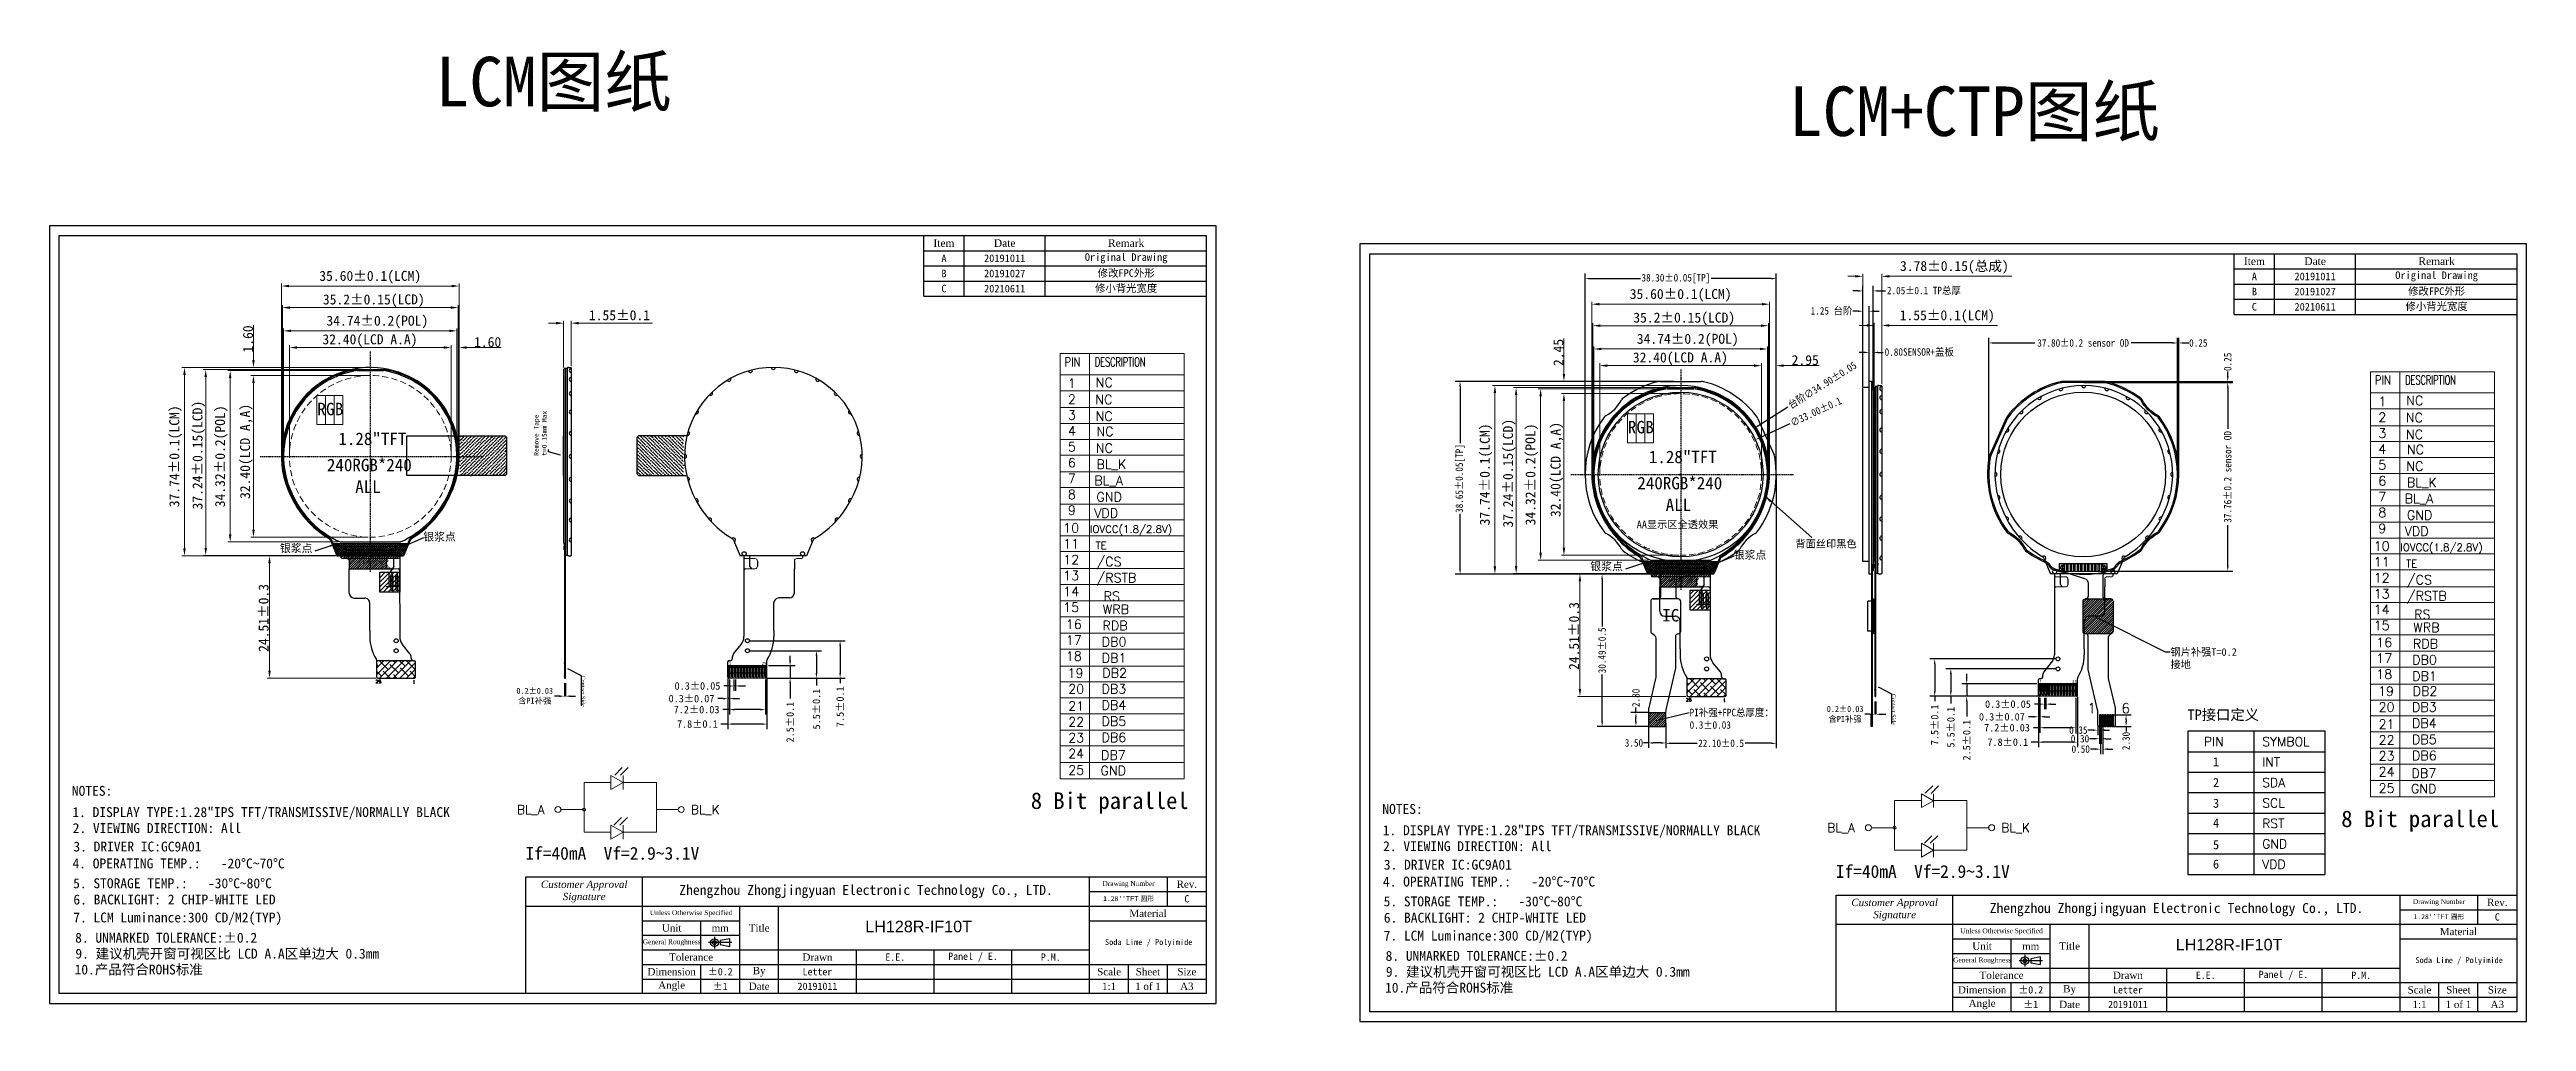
# Model space of a CAD drawing. Header units: millimetres. Extents: x 1040 to 3675, y 249 to 975.
# Drawn here: x 1336.8 to 1833, y 261.8 to 456.5 of the extents above; entities that cross this region are included whole.
import ezdxf

# ---------------------------------------------------------------- set-up
doc = ezdxf.new("R2010")
doc.units = ezdxf.units.MM
doc.linetypes.add('CENTER', pattern=[50.8, 31.75, -6.35, 6.35, -6.35])
doc.linetypes.add('DASHED2', pattern=[0.375, 0.25, -0.125])
for name, color, linetype in [('AUDIT_I_181013161717-0', 7, 'Continuous'), ('dim', 3, 'Continuous'), ('dimension', 3, 'Continuous'), ('DWG', 7, 'Continuous'), ('FPC', 33, 'Continuous'), ('FPC-LED', 30, 'Continuous'), ('FPC-O正面白油层', 7, 'Continuous'), ('FRAME', 154, 'Continuous'), ('Index', 7, 'Continuous'), ('ITO', 3, 'Continuous'), ('KeepOutLayer', 6, 'Continuous'), ('lens', 6, 'Continuous'), ('SENSOR OD', 7, 'Continuous'), ('TopOverlay', 2, 'Continuous'), ('图框', 7, 'Continuous'), ('边框', 7, 'Continuous'), ('铁框', 5, 'Continuous')]:
    doc.layers.add(name, color=color, linetype=linetype)
for name, color, linetype, lineweight in [('BEZEL', 4, 'Continuous', 20), ('DIM（标注）', 3, 'Continuous', 15), ('LCD_MAIN', 2, 'Continuous', 9), ('T-SHADING黑白双面胶', 5, 'Continuous', 18)]:
    doc.layers.add(name, color=color, linetype=linetype, lineweight=lineweight)
doc.styles.add('AA', font='', dxfattribs={"width": 0.9, "height": 1.5})
doc.styles.add('ARIAL', font='arial.ttf')
doc.styles.add('RD', font='ROMAND.shx', dxfattribs={"width": 0.8})
doc.styles.get("Standard").update_dxf_attribs({"font": 'txt', "bigfont": 'gbcbig.shx'})
doc.styles.add('style2', font='romans.shx', dxfattribs={"bigfont": 'bigfont.shx'})
doc.styles.add('宋体', font='')
doc.styles.add('工程', font='gbenor.shx', dxfattribs={"width": 1.25, "bigfont": 'gbcbig.shx'})
doc.styles.get('AA').set_extended_font_data('SimSun')
doc.styles.get('宋体').set_extended_font_data('SimSun')
doc.dimstyles.new('ISO-25$0', dxfattribs={"dimtxt": 1.5, "dimasz": 1, "dimexe": 1, "dimexo": 0.3, "dimgap": 0.6, "dimtad": 0, "dimdsep": 46, "dimtxsty": 'Standard', "dimcen": 0, "dimadec": 0, "dimazin": 0, "dimtfac": 1, "dimtmove": 0, "dimatfit": 3, "dimfxl": 1, "dimarcsym": 0})
doc.dimstyles.new('libo', dxfattribs={"dimtxt": 1.5, "dimasz": 1, "dimexe": 1, "dimexo": 0.1375, "dimgap": 0.09, "dimtad": 0, "dimzin": 0, "dimdsep": 46, "dimtxsty": 'AA', "dimcen": 0.198, "dimclrd": 4, "dimclre": 4, "dimclrt": 4, "dimadec": 0, "dimazin": 0, "dimtfac": 1, "dimtofl": 0, "dimtmove": 0, "dimatfit": 3, "dimfxl": 1, "dimtolj": 1, "dimtzin": 0, "dimarcsym": 0})
doc.dimstyles.new('SH', dxfattribs={"dimscale": 1.4, "dimtxt": 1, "dimasz": 0.5, "dimexe": 0.8, "dimexo": 0.625, "dimtad": 0, "dimzin": 0, "dimdsep": 46, "dimtxsty": 'RD', "dimcen": 2.5, "dimadec": 0, "dimazin": 0, "dimtfac": 0.6, "dimtmove": 0, "dimatfit": 3, "dimfxl": 1, "dimtolj": 1, "dimarcsym": 0})
doc.dimstyles.get("Standard").update_dxf_attribs({"dimtxt": 0.18, "dimasz": 0.18, "dimexe": 0.18, "dimexo": 0.0625, "dimgap": 0.09, "dimtad": 0, "dimzin": 0, "dimdsep": 46, "dimtxsty": 'Standard', "dimcen": 0, "dimadec": 0, "dimazin": 0, "dimtfac": 1, "dimtofl": 0, "dimtmove": 0, "dimatfit": 3, "dimfxl": 1, "dimtolj": 1, "dimtzin": 0, "dimarcsym": 0})
doc.dimstyles.new('标准', dxfattribs={"dimtxt": 2, "dimasz": 1.8, "dimexe": 0.5, "dimexo": 0.4, "dimgap": 0.1, "dimtad": 1, "dimzin": 1, "dimdsep": 46, "dimtxsty": '工程', "dimblk": 'CLOSEDBLANK', "dimcen": 0.09, "dimclrd": 3, "dimclre": 3, "dimclrt": 3, "dimadec": 0, "dimazin": 0, "dimtfac": 1, "dimtofl": 0, "dimtmove": 0, "dimatfit": 3, "dimldrblk": 'CLOSEDBLANK', "dimfxl": 1, "dimtolj": 1, "dimlwd": 0, "dimlwe": 0, "dimarcsym": 0})
doc.dimstyles.new('标注', dxfattribs={"dimtxt": 1.2, "dimasz": 1, "dimexe": 0, "dimexo": 1, "dimgap": 0.2, "dimtad": 0, "dimrnd": 0.0005, "dimzin": 9, "dimdsep": 46, "dimtxsty": 'Standard', "dimcen": 0, "dimclrd": 3, "dimclre": 3, "dimclrt": 3, "dimadec": 0, "dimazin": 0, "dimtfac": 1, "dimtmove": 0, "dimatfit": 3, "dimfxl": 1, "dimlwd": -1, "dimlwe": -1, "dimarcsym": 0})
pattern_1 = [(45, (19.5054, 4.46648), (-0.2245064, 0.2245064), [])]
pattern_2 = [(45, (282.0105, 0.8344), (-0.2245064, 0.2245064), [])]

msp = doc.modelspace()

# ---------------------------------------------------------------- texts
at = {"color": 0, "linetype": 'Continuous', "lineweight": 0}
for s, height, width, p in [('PIN', 1.82844, 0.8, (1540.1112, 392.9934)), ('DESCRIPTION', 1.828441, 0.65, (1546.1836, 392.9934)), ('PIN', 1.82844, 0.8, (1802.6163, 389.3613)), ('DESCRIPTION', 1.828441, 0.65, (1808.6887, 389.3613))]:
    msp.add_text(s, height=height, dxfattribs=dict(at, width=width)).set_placement(p)
for s, height, p in [('2', 1.8647, (1540.7778, 385.513)), ('1', 1.8647, (1540.7778, 388.6939)), ('NC', 1.86472, (1546.2807, 385.4477)), ('NC', 1.86472, (1546.3527, 388.868)), ('NC', 1.86472, (1808.8578, 385.2359)), ('3', 1.8647, (1540.7778, 382.332)), ('NC', 1.86472, (1546.3168, 382.0934)), ('2', 1.8647, (1803.2829, 381.8809)), ('1', 1.8647, (1803.2829, 385.0618)), ('NC', 1.86472, (1808.7858, 381.8156)), ('4', 1.8647, (1540.7778, 379.151)), ('5', 1.8647, (1540.7778, 375.97)), ('NC', 1.86472, (1546.3716, 375.712)), ('NC', 1.86472, (1546.4972, 379.0637)), ('3', 1.8647, (1803.2829, 378.6999)), ('4', 1.8647, (1803.2829, 375.5189)), ('NC', 1.86472, (1808.8219, 378.4613)), ('NC', 1.86472, (1809.0023, 375.4316)), ('6', 1.8647, (1540.7778, 372.7891)), ('BL_K', 1.86472, (1546.4963, 372.4618)), ('5', 1.8647, (1803.2829, 372.3379)), ('NC', 1.86472, (1808.8767, 372.0799)), ('7', 1.8647, (1540.7778, 369.6081)), ('8', 1.8647, (1540.7778, 366.4271)), ('BL_A', 1.86472, (1546.055, 369.2225)), ('GND', 1.86472, (1546.4963, 365.9291)), ('7', 1.8647, (1803.2829, 365.976)), ('6', 1.8647, (1803.2829, 369.157)), ('BL_A', 1.86472, (1808.5601, 365.5904)), ('BL_K', 1.86472, (1809.0014, 368.8297)), ('9', 1.8647, (1540.7778, 363.2461)), ('8', 1.8647, (1803.2829, 362.795)), ('GND', 1.86472, (1809.0014, 362.297)), ('10', 1.86472, (1539.8413, 359.7142)), ('11', 1.86472, (1539.8413, 356.5333)), ('10', 1.86472, (1802.3464, 356.0821)), ('9', 1.8647, (1803.2829, 359.614)), ('12', 1.86472, (1539.8413, 353.3523)), ('/CS', 1.86472, (1546.4963, 352.9719)), ('11', 1.86472, (1802.3464, 352.9012)), ('13', 1.86472, (1539.8413, 350.1713)), ('14', 1.86472, (1539.8413, 346.9903)), ('/RSTB', 1.86472, (1546.4963, 349.7326)), ('RS', 1.86472, (1547.9517, 346.014)), ('12', 1.86472, (1802.3464, 349.7202)), ('13', 1.86472, (1802.3464, 346.5392)), ('/CS', 1.86472, (1809.0014, 349.3398)), ('/RSTB', 1.86472, (1809.0014, 346.1005)), ('15', 1.86472, (1539.8413, 343.8094)), ('WRB', 1.86472, (1547.7656, 343.4055)), ('14', 1.86472, (1802.3464, 343.3582)), ('RS', 1.86472, (1810.4568, 342.3819)), ('16', 1.86472, (1540.3667, 340.4082)), ('17', 1.86472, (1540.3667, 337.2272)), ('DB0', 1.86472, (1547.5578, 336.9096)), ('RDB', 1.86472, (1547.7075, 340.1446)), ('15', 1.86472, (1802.3464, 340.1773)), ('16', 1.86472, (1802.8718, 336.7761)), ('WRB', 1.86472, (1810.2707, 339.7734)), ('RDB', 1.86472, (1810.2126, 336.5125)), ('18', 1.86472, (1540.3667, 334.0462)), ('19', 1.86472, (1540.7179, 330.6313)), ('DB1', 1.86472, (1547.5578, 333.6703)), ('DB2', 1.86472, (1547.6664, 330.6685)), ('17', 1.86472, (1802.8718, 333.5951)), ('DB0', 1.86472, (1810.0629, 333.2775)), ('20', 1.86472, (1540.8349, 327.4503)), ('DB3', 1.86472, (1547.5149, 327.4642)), ('18', 1.86472, (1802.8718, 330.4141)), ('19', 1.86472, (1803.223, 326.9992)), ('DB1', 1.86472, (1810.0629, 330.0383)), ('DB2', 1.86472, (1810.1715, 327.0364)), ('21', 1.86472, (1540.8349, 324.0354)), ('22', 1.86472, (1540.8349, 320.8544)), ('DB4', 1.86472, (1547.5149, 324.2249)), ('DB5', 1.86472, (1547.5149, 320.9856)), ('20', 1.86472, (1803.34, 323.8182)), ('DB3', 1.86472, (1810.02, 323.8321)), ('23', 1.86472, (1540.8349, 317.6735)), ('DB6', 1.86472, (1547.5149, 317.7464)), ('21', 1.86472, (1803.34, 320.4033)), ('22', 1.86472, (1803.34, 317.2223)), ('DB4', 1.86472, (1810.02, 320.5928)), ('DB5', 1.86472, (1810.02, 317.3536)), ('24', 1.86472, (1540.8349, 314.4925)), ('25', 1.86472, (1540.8349, 311.2018)), ('GND', 1.86472, (1547.3079, 311.1041)), ('DB7', 1.86472, (1547.4201, 314.2004)), ('23', 1.86472, (1803.34, 314.0414)), ('24', 1.86472, (1803.34, 310.8604)), ('DB6', 1.86472, (1810.02, 314.1143)), ('25', 1.86472, (1803.34, 307.5697)), ('GND', 1.86472, (1809.8131, 307.472)), ('DB7', 1.86472, (1809.9252, 310.5683))]:
    msp.add_text(s, height=height, dxfattribs=at).set_placement(p)
at = {"linetype": 'Continuous', "lineweight": 0}
for s, height, p in [('VDD', 1.86472, (1546.055, 362.6898)), ('IOVCC(1.8/2.8V)', 1.491777, (1545.1771, 359.6456)), ('TE', 1.49178, (1546.3287, 356.3786)), ('IOVCC(1.8/2.8V)', 1.491777, (1807.6822, 356.0135)), ('VDD', 1.86472, (1808.5601, 359.0577)), ('TE', 1.49178, (1808.8338, 352.7465))]:
    msp.add_text(s, height=height, dxfattribs=at).set_placement(p)
at = {"color": 7, "style": '宋体'}
for s, p in [('1', (1770.1583, 312.8833)), ('2', (1770.1583, 308.7225)), ('3', (1770.1583, 304.5846)), ('4', (1770.1583, 300.6239)), ('5', (1770.1583, 296.2595)), ('6', (1770.1583, 292.3966))]:
    msp.add_text(s, height=1.8185, dxfattribs=at).set_placement(p)
at = {"color": 6, "char_height": 0.6, "width": 5.11681, "attachment_point": 1, "style": '宋体'}
for insert in [(1398.4856, 354.035), (1660.9907, 350.4029)]:
    msp.add_mtext('{\\fSimSun|b0|i0|c134|p54;单面弯折区域}', dxfattribs=dict(at, insert=insert))
at = {"char_height": 0.5, "attachment_point": 1, "style": '宋体'}
for insert in [(1401.0996, 356.8825), (1663.6047, 353.2504)]:
    msp.add_mtext('IC', dxfattribs=dict(at, insert=insert))
at = {"attachment_point": 1}
for s, insert, char_height, width in [('{\\fSimSun|b0|i0|c134|p2;IC}', (1659.842, 344.4024), 2.5, 3.325508), ('1', (1745.0358, 325.5241), 2, 2.02814), ('6', (1751.8192, 325.5241), 2, 2.02814)]:
    msp.add_mtext(s, dxfattribs=dict(at, insert=insert, char_height=char_height, width=width))
at = {"color": 7, "attachment_point": 1, "style": '宋体'}
for s, insert, char_height, width in [('{\\fSimSun|b0|i0|c134|p2;TP接口定义}', (1765.0638, 324.272), 2.1, 28.328763), ('{\\Fromans|c134;PIN}', (1768.3348, 318.7482), 1.81851, 13.371402), ('{\\Fromans|c134;SYMBOL}', (1780.0251, 318.7364), 1.81851, 13.371402), ('{\\Fromans|c134;INT}', (1780.0251, 314.6397), 1.81851, 13.371402), ('{\\Fromans|c134;SDA}', (1780.0251, 310.5429), 1.81851, 13.371402), ('{\\Fromans|c134;SCL}', (1780.0251, 306.4461), 1.81851, 13.371402), ('3. DRIVER IC:GC9A01', (1341.5632, 297.8057), 1.984832, 53.412773), ('{\\Fromans|c134;GND}', (1780.0251, 298.2526), 1.81851, 13.371402), ('{\\Fromans|c134;RST}', (1780.0251, 302.3494), 1.81851, 13.371402), ('3. DRIVER IC:GC9A01', (1604.0683, 294.1736), 1.984832, 53.412773), ('{\\Fromans|c134;VDD}', (1780.0251, 294.1558), 1.81851, 13.371402)]:
    msp.add_mtext(s, dxfattribs=dict(at, insert=insert, char_height=char_height, width=width))
at = {"layer": 'dim', "color": 7, "lineweight": 0, "insert": (1654.7287, 362.0808), "char_height": 1.5, "width": 18.085127, "attachment_point": 1}
msp.add_mtext('{\\fSimSun|b0|i0|c134|p2;AA显示区全透效果}', dxfattribs=at)
at = {"layer": 'dim', "color": 7, "ltscale": 0.8, "char_height": 0.6, "attachment_point": 3, "style": '宋体'}
for s, insert, width in [('{\\fSimSun|b0|i0|c134|p2;1}', (1473.3708, 333.8436), 0.705391), ('25', (1480.374, 333.8137), 1.992565), ('{\\fSimSun|b0|i0|c134|p2;1}', (1735.8759, 330.2115), 0.705391), ('25', (1742.8792, 330.1816), 1.992565)]:
    msp.add_mtext(s, dxfattribs=dict(at, insert=insert, width=width))
at = {"layer": 'dim', "color": 7, "insert": (1761.6503, 336.5388), "char_height": 1.5, "attachment_point": 1}
msp.add_mtext('\\A1;{\\fSimSun|b0|i0|c134|p2;钢片补强T=0.2\\P接地}', dxfattribs=at)
at = {"layer": 'dim', "color": 7, "insert": (1665.3258, 324.4159), "char_height": 1.5, "attachment_point": 1, "style": 'AA'}
msp.add_mtext('\\A1;PI补强+FPC总厚度：\\P0.3%%P0.03', dxfattribs=at)
at = {"layer": 'dimension', "color": 7, "char_height": 2.314434, "width": 256.174869, "attachment_point": 1, "style": '宋体'}
for insert in [(1500.1912, 281.95), (1762.6964, 278.3179)]:
    msp.add_mtext('{\\fArial|b0|i0|c0|p32;LH128R-IF10T}', dxfattribs=dict(at, insert=insert))
at = {"layer": 'DIM（标注）', "color": 7}
for s, height, style, p in [('BL_A', 1.8, 'style2', (1430.4008, 303.3097)), ('BL_K', 1.8, 'style2', (1465.2421, 303.3145)), ('BL_A', 1.8, 'style2', (1692.9059, 299.6776)), ('BL_K', 1.8, 'style2', (1727.7472, 299.6824)), ('If=40mA  Vf=2.9~3.1V ', 2.560871, '宋体', (1432.1045, 294.1723)), ('If=40mA  Vf=2.9~3.1V ', 2.560871, '宋体', (1694.6096, 290.5402))]:
    msp.add_text(s, height=height, dxfattribs=dict(at, style=style)).set_placement(p)
at = {"layer": 'FPC', "color": 6, "char_height": 1.59627, "width": 6.954523, "attachment_point": 1, "style": '宋体'}
for insert in [(1382.9238, 357.3741), (1411.6532, 359.6741), (1645.4289, 353.742), (1674.1583, 356.042)]:
    msp.add_mtext('银浆点', dxfattribs=dict(at, insert=insert))
at = {"layer": 'FPC', "color": 7, "insert": (1686.5088, 358.2122), "char_height": 1.5, "width": 12.928375, "attachment_point": 1, "style": 'ARIAL'}
msp.add_mtext('{\\fSimHei|b0|i0|c134|p49;背面丝印黑色}', dxfattribs=at)
at = {"layer": 'FPC-O正面白油层', "color": 2, "style": '宋体'}
for s, p in [('K', (1405.1657, 351.2752)), ('A', (1406.1671, 351.2752)), ('K', (1667.6708, 347.6431)), ('A', (1668.6722, 347.6431))]:
    msp.add_text(s, height=0.45, rotation=360, dxfattribs=at).set_placement(p)
at = {"layer": 'FRAME', "color": 7, "attachment_point": 5, "style": '宋体'}
for s, insert, char_height in [('{\\fTimes New Roman|b0|i0|c0|p18;Item}', (1515.9541, 417.7057), 1.52064), ('{\\fTimes New Roman|b0|i0|c0|p18;Date}', (1528.1192, 417.7057), 1.52064), ('{\\fTimes New Roman|b0|i0|c0|p18;Remark}', (1552.4495, 417.7057), 1.52064), ('A', (1515.9541, 414.6644), 1.5206), ('B', (1515.9541, 411.6231), 1.5206), ('20191011', (1528.1192, 414.6644), 1.52064), ('20191027', (1528.1192, 411.6231), 1.52064), ('Original Drawing', (1552.4495, 414.6644), 1.52064), ('修改FPC外形', (1552.4495, 411.6231), 1.52064), ('{\\fTimes New Roman|b0|i0|c0|p18;Item}', (1778.4592, 414.0736), 1.52064), ('{\\fTimes New Roman|b0|i0|c0|p18;Date}', (1790.6243, 414.0736), 1.52064), ('Original Drawing', (1814.9546, 411.0323), 1.52064), ('{\\fTimes New Roman|b0|i0|c0|p18;Remark}', (1814.9546, 414.0736), 1.52064), ('A', (1778.4592, 411.0323), 1.5206), ('B', (1778.4592, 407.991), 1.5206), ('20191011', (1790.6243, 411.0323), 1.52064), ('20191027', (1790.6243, 407.991), 1.52064), ('修改FPC外形', (1814.9546, 407.991), 1.52064), ('{\\fTimes New Roman|b0|i1|c0|p18;Customer Approval\\PSignature}', (1443.8835, 287.7883), 1.460423), ('{\\fSimSun|b1|i0|c134|p2;Zhengzhou Zhongjingyuan Electronic Technology Co., LTD.}', (1500.3532, 287.7883), 2), ('{\\fTimes New Roman|b0|i0|c0|p18;Drawing Number}', (1552.9284, 289.2487), 0.973615), ('{\\fTimes New Roman|b0|i0|c0|p18;Rev.}', (1564.6118, 289.2487), 1.460423), ('{\\fTimes New Roman|b0|i0|c0|p18;Unless Otherwise Specified}', (1465.303, 283.407), 0.973615), ("1.28''{\\fArial|b0|i0|c0|p32;TFT }圆形", (1552.9284, 286.3278), 0.973615), ('{\\fTimes New Roman|b0|i0|c0|p18;Material}', (1556.8228, 283.407), 1.460423), ('C', (1564.6118, 286.3278), 1.4604), ('{\\fTimes New Roman|b0|i1|c0|p18;Customer Approval\\PSignature}', (1706.3886, 284.1562), 1.460423), ('{\\fSimSun|b1|i0|c134|p2;Zhengzhou Zhongjingyuan Electronic Technology Co., LTD.}', (1762.8583, 284.1562), 2), ('{\\fTimes New Roman|b0|i0|c0|p18;Drawing Number}', (1815.4335, 285.6166), 0.973615), ("1.28''{\\fArial|b0|i0|c0|p32;TFT }圆形", (1815.4335, 282.6957), 0.973615), ('{\\fTimes New Roman|b0|i0|c0|p18;Rev.}', (1827.1169, 285.6166), 1.460423), ('C', (1827.1169, 282.6957), 1.4604), ('{\\fTimes New Roman|b0|i0|c0|p18;General Roughness}', (1461.4086, 277.5653), 0.973615), ('{\\fTimes New Roman|b0|i0|c0|p18;Unit}', (1461.4086, 280.4861), 1.460423), ('{\\fTimes New Roman|b0|i0|c0|p18;mm}', (1471.1447, 280.4861), 1.460423), ('{\\fTimes New Roman|b0|i0|c0|p18;Title}', (1478.9336, 280.4861), 1.460423), ('Soda Lime / Polyimide', (1556.9717, 277.5037), 1.168338), ('{\\fTimes New Roman|b0|i0|c0|p18;Unless Otherwise Specified}', (1727.8081, 279.7749), 0.973615), ('{\\fTimes New Roman|b0|i0|c0|p18;Material}', (1819.3279, 279.7749), 1.460423), ('{\\fTimes New Roman|b0|i0|c0|p18;Tolerance}', (1465.303, 274.6444), 1.460423), ('{\\fTimes New Roman|b0|i0|c0|p18;Drawn}', (1490.617, 274.6444), 1.460423), ('E.E.', (1506.1948, 274.6444), 1.46042), ('Panel / E.', (1521.7727, 274.6444), 1.46042), ('P.M.', (1537.3505, 274.6444), 1.46042), ('{\\fTimes New Roman|b0|i0|c0|p18;General Roughness}', (1723.9137, 273.9332), 0.973615), ('{\\fTimes New Roman|b0|i0|c0|p18;Unit}', (1723.9137, 276.854), 1.460423), ('{\\fTimes New Roman|b0|i0|c0|p18;mm}', (1733.6498, 276.854), 1.460423), ('{\\fTimes New Roman|b0|i0|c0|p18;Title}', (1741.4387, 276.854), 1.460423), ('Soda Lime / Polyimide', (1819.4768, 273.8716), 1.168338), ('{\\fTimes New Roman|b0|i0|c0|p18;Dimension}', (1461.4086, 271.7236), 1.460423), ('{\\fTimes New Roman|b0|i0|c0|p18;Angle}', (1461.4086, 268.8028), 1.460423), ('%%P0.2', (1471.1447, 271.7236), 1.46042), ('%%p1', (1471.1447, 268.8028), 1.46042), ('{\\fTimes New Roman|b0|i0|c0|p18;Date}', (1478.9336, 268.8028), 1.460423), ('{\\fTimes New Roman|b0|i0|c0|p18;By}', (1478.9336, 271.7236), 1.460423), ('20191011', (1490.617, 268.8028), 1.46042), ('Letter', (1490.617, 271.7236), 1.46042), ('{\\fTimes New Roman|b0|i0|c0|p18;Scale}', (1549.0339, 271.7236), 1.460423), ('{\\fTimes New Roman|b0|i0|c0|p18;1:1}', (1549.0339, 268.8028), 1.460423), ('{\\fTimes New Roman|b0|i0|c0|p18;1 of 1}', (1556.8228, 268.8028), 1.460423), ('{\\fTimes New Roman|b0|i0|c0|p18;Sheet}', (1556.8228, 271.7236), 1.460423), ('{\\fTimes New Roman|b0|i0|c0|p18;Size}', (1564.6118, 271.7236), 1.460423), ('{\\fTimes New Roman|b0|i0|c0|p18;A3}', (1564.6118, 268.8028), 1.460423), ('{\\fTimes New Roman|b0|i0|c0|p18;Dimension}', (1723.9137, 268.0915), 1.460423), ('{\\fTimes New Roman|b0|i0|c0|p18;Tolerance}', (1727.8081, 271.0124), 1.460423), ('%%P0.2', (1733.6498, 268.0915), 1.46042), ('{\\fTimes New Roman|b0|i0|c0|p18;By}', (1741.4387, 268.0915), 1.460423), ('{\\fTimes New Roman|b0|i0|c0|p18;Drawn}', (1753.1221, 271.0124), 1.460423), ('Letter', (1753.1221, 268.0915), 1.46042), ('E.E.', (1768.7, 271.0124), 1.46042), ('Panel / E.', (1784.2778, 271.0124), 1.46042), ('P.M.', (1799.8556, 271.0124), 1.46042), ('{\\fTimes New Roman|b0|i0|c0|p18;Scale}', (1811.539, 268.0915), 1.460423), ('{\\fTimes New Roman|b0|i0|c0|p18;Sheet}', (1819.3279, 268.0915), 1.460423), ('{\\fTimes New Roman|b0|i0|c0|p18;Size}', (1827.1169, 268.0915), 1.460423), ('{\\fTimes New Roman|b0|i0|c0|p18;Angle}', (1723.9137, 265.1707), 1.460423), ('%%p1', (1733.6498, 265.1707), 1.46042), ('{\\fTimes New Roman|b0|i0|c0|p18;Date}', (1741.4387, 265.1707), 1.460423), ('20191011', (1753.1221, 265.1707), 1.46042), ('{\\fTimes New Roman|b0|i0|c0|p18;1:1}', (1811.539, 265.1707), 1.460423), ('{\\fTimes New Roman|b0|i0|c0|p18;1 of 1}', (1819.3279, 265.1707), 1.460423), ('{\\fTimes New Roman|b0|i0|c0|p18;A3}', (1827.1169, 265.1707), 1.460423)]:
    msp.add_mtext(s, dxfattribs=dict(at, insert=insert, char_height=char_height))
at = {"layer": 'FRAME', "color": 1, "attachment_point": 5, "style": '宋体'}
for s, insert, char_height in [('C', (1515.9541, 408.5818), 1.5206), ('20210611', (1528.1192, 408.5818), 1.52064), ('修小背光宽度', (1552.4495, 408.5818), 1.52064), ('C', (1778.4592, 404.9497), 1.5206), ('20210611', (1790.6243, 404.9497), 1.52064), ('修小背光宽度', (1814.9546, 404.9497), 1.52064)]:
    msp.add_mtext(s, dxfattribs=dict(at, insert=insert, char_height=char_height))
at = {"layer": 'Index', "insert": (1435.0996, 375.0983), "char_height": 0.96, "attachment_point": 4, "rotation": 90, "style": '宋体'}
msp.add_mtext('Remove Tape\\Pt=0.15mm Max', dxfattribs=at)
at = {"layer": 'Index', "color": 3, "char_height": 0.8, "attachment_point": 4, "rotation": 270, "style": '宋体'}
for insert in [(1443.6757, 331.0656), (1706.1808, 327.4335)]:
    msp.add_mtext('{\\fTimes New Roman|b0|i0|c0|p18;\\C7;Contact Side}', dxfattribs=dict(at, insert=insert))
at = {"layer": 'LCD_MAIN', "color": 1, "linetype": 'ByBlock', "char_height": 2.5, "width": 1.741959, "attachment_point": 1, "style": '宋体'}
for insert in [(1390.4244, 385.7197), (1652.9295, 382.0876)]:
    msp.add_mtext('R', dxfattribs=dict(at, insert=insert))
at = {"layer": 'LCD_MAIN', "color": 3, "linetype": 'ByBlock', "char_height": 2.5, "width": 1.741959, "attachment_point": 1, "style": '宋体'}
for insert in [(1392.1698, 385.7197), (1654.6749, 382.0876)]:
    msp.add_mtext('G', dxfattribs=dict(at, insert=insert))
at = {"layer": 'LCD_MAIN', "color": 5, "linetype": 'ByBlock', "char_height": 2.5, "width": 1.741959, "attachment_point": 1, "style": '宋体'}
for insert in [(1393.9425, 385.7197), (1656.4476, 382.0876)]:
    msp.add_mtext('B', dxfattribs=dict(at, insert=insert))
at = {"layer": 'LCD_MAIN', "color": 7, "linetype": 'ByBlock', "char_height": 2.5, "attachment_point": 1, "style": '宋体'}
for s, insert, width in [('1.28"TFT', (1394.653, 379.7557), 21.215441), ('240RGB*240', (1392.3486, 374.5056), 21.215441), ('1.28"TFT', (1657.1581, 376.1236), 21.215441), ('ALL', (1398.0221, 370.1606), 5.554584), ('240RGB*240', (1654.8537, 370.8735), 21.215441), ('ALL', (1660.5272, 366.5285), 5.554584)]:
    msp.add_mtext(s, dxfattribs=dict(at, insert=insert, width=width))
at = {"layer": '图框', "style": '宋体'}
for s, height, p in [('LCM图纸', 9.92416, (1414.1175, 445.1105)), ('LCM+CTP图纸', 9.92416, (1685.2238, 439.1698)), ('NOTES:', 1.98483, (1341.2611, 306.9758)), ('1. DISPLAY TYPE:1.28"IPS TFT/TRANSMISSIVE/NORMALLY BLACK', 1.984832, (1341.365, 302.7165)), ('NOTES:', 1.98483, (1603.7663, 303.3437)), ('2. VIEWING DIRECTION: All', 1.984832, (1341.425, 299.5214)), ('2. VIEWING DIRECTION: All', 1.984832, (1603.9301, 295.8893)), ('1. DISPLAY TYPE:1.28"IPS TFT/TRANSMISSIVE/NORMALLY BLACK', 1.984832, (1603.8701, 299.0844)), ('4. OPERATING TEMP.:   -20%%DC~70%%DC', 1.984832, (1341.3849, 292.431)), ('5. STORAGE TEMP.:   -30%%DC~80%%DC', 1.984832, (1341.5178, 288.4593)), ('4. OPERATING TEMP.:   -20%%DC~70%%DC', 1.984832, (1603.89, 288.7989)), ('7. LCM Luminance:300 CD/M2(TYP)', 1.984832, (1341.5404, 281.6071)), ('6. BACKLIGHT: 2 CHIP-WHITE LED', 1.984832, (1341.5618, 285.2039)), ('5. STORAGE TEMP.:   -30%%DC~80%%DC', 1.984832, (1604.0229, 284.8272)), ('6. BACKLIGHT: 2 CHIP-WHITE LED', 1.984832, (1604.0669, 281.5718)), ('8. UNMARKED TOLERANCE:%%P0.2', 1.984832, (1341.9196, 277.5479)), ('7. LCM Luminance:300 CD/M2(TYP)', 1.984832, (1604.0455, 277.975)), ('9. 建议机壳开窗可视区比 LCD A.A区单边大 0.3mm', 1.984832, (1341.9645, 274.3611)), ('8. UNMARKED TOLERANCE:%%P0.2', 1.984832, (1604.4247, 273.9158)), ('9. 建议机壳开窗可视区比 LCD A.A区单边大 0.3mm', 1.984832, (1604.4696, 270.729))]:
    msp.add_text(s, height=height, dxfattribs=at).set_placement(p)
at = {"layer": '图框', "char_height": 1.984832, "width": 53.412773, "attachment_point": 1, "style": '宋体'}
for insert in [(1341.8027, 273.168), (1604.3078, 269.5359)]:
    msp.add_mtext('10.产品符合ROHS标准', dxfattribs=dict(at, insert=insert))
at = {"layer": '边框', "style": '宋体'}
for p in [(1533.3489, 304.343), (1795.854, 300.7109)]:
    msp.add_text('8 Bit parallel', height=3.319949, dxfattribs=at).set_placement(p)

# ---------------------------------------------------------------- blocks, each defined once
blk = doc.blocks.new('*D91')
at = {"color": 7, "lineweight": 0, "transparency": 16777216}
for p, q in [((1383.23, 375.39), (1383.23, 409.61)), ((1384.73, 409.11), (1417.33, 409.11)), ((1418.83, 375.39), (1418.83, 409.61))]:
    blk.add_line(p, q, dxfattribs=at)
at = {"color": 7, "transparency": 16777216}
for points in [[(1384.73, 409.36), (1384.73, 408.86), (1383.23, 409.11)], [(1417.33, 409.36), (1417.33, 408.86), (1418.83, 409.11)]]:
    blk.add_solid(points, dxfattribs=at)
at = {"layer": 'Defpoints', "color": 0, "transparency": 16777216}
for p in [(1418.83, 409.11), (1383.23, 374.99), (1418.83, 374.99)]:
    blk.add_point(p, dxfattribs=at)
at = {"color": 7, "transparency": 16777216, "insert": (1401.03, 410.88), "char_height": 2, "attachment_point": 5, "style": '宋体'}
blk.add_mtext('\\A1;35.60%%P0.1(LCM)', dxfattribs=at)
blk = doc.blocks.new('_ClosedBlank')
at = {"color": 0, "linetype": 'ByBlock', "lineweight": -2}
for p, q in [((-1, 0.17), (0, 0)), ((-1, 0.17), (-1, -0.17)), ((0, 0), (-1, -0.17))]:
    blk.add_line(p, q, dxfattribs=at)
blk = doc.blocks.new('*D92')
at = {"color": 7, "lineweight": 0, "transparency": 16777216}
for p, q in [((1383.66, 375.39), (1383.66, 400.63)), ((1385.16, 400.13), (1416.9, 400.13)), ((1418.4, 375.39), (1418.4, 400.63))]:
    blk.add_line(p, q, dxfattribs=at)
at = {"color": 7, "transparency": 16777216}
for points in [[(1385.16, 400.38), (1385.16, 399.88), (1383.66, 400.13)], [(1416.9, 400.38), (1416.9, 399.88), (1418.4, 400.13)]]:
    blk.add_solid(points, dxfattribs=at)
at = {"layer": 'Defpoints', "color": 0, "transparency": 16777216}
for p in [(1418.4, 400.13), (1383.66, 374.99), (1418.4, 374.99)]:
    blk.add_point(p, dxfattribs=at)
at = {"color": 7, "transparency": 16777216, "insert": (1402.45, 401.9), "char_height": 2, "attachment_point": 5, "style": '宋体'}
blk.add_mtext('\\A1;34.74%%P0.2(POL)', dxfattribs=at)
blk = doc.blocks.new('*D93')
at = {"color": 7, "lineweight": 0, "transparency": 16777216}
for p, q in [((1400.63, 391.19), (1377.14, 391.19)), ((1377.64, 389.69), (1377.64, 360.29)), ((1400.63, 358.79), (1377.14, 358.79))]:
    blk.add_line(p, q, dxfattribs=at)
at = {"color": 7, "transparency": 16777216}
for points in [[(1377.39, 389.69), (1377.89, 389.69), (1377.64, 391.19)], [(1377.39, 360.29), (1377.89, 360.29), (1377.64, 358.79)]]:
    blk.add_solid(points, dxfattribs=at)
at = {"layer": 'Defpoints', "color": 0, "transparency": 16777216}
for p in [(1401.03, 391.19), (1377.64, 358.79), (1401.03, 358.79)]:
    blk.add_point(p, dxfattribs=at)
at = {"color": 7, "transparency": 16777216, "insert": (1376.22, 375.97), "char_height": 2, "attachment_point": 5, "rotation": 90, "style": '宋体'}
blk.add_mtext('\\A1;32.40(LCD A,A)', dxfattribs=at)
blk = doc.blocks.new('*D106')
at = {"color": 7, "lineweight": 0, "transparency": 16777216}
for p, q in [((1383.43, 375.39), (1383.43, 405.29)), ((1384.93, 404.79), (1417.13, 404.79)), ((1418.63, 375.39), (1418.63, 405.29))]:
    blk.add_line(p, q, dxfattribs=at)
at = {"color": 7, "transparency": 16777216}
for points in [[(1384.93, 405.04), (1384.93, 404.54), (1383.43, 404.79)], [(1417.13, 405.04), (1417.13, 404.54), (1418.63, 404.79)]]:
    blk.add_solid(points, dxfattribs=at)
at = {"layer": 'Defpoints', "color": 0, "transparency": 16777216}
for p in [(1418.63, 404.79), (1383.43, 374.99), (1418.63, 374.99)]:
    blk.add_point(p, dxfattribs=at)
at = {"color": 7, "transparency": 16777216, "insert": (1401.74, 406.16), "char_height": 2, "attachment_point": 5, "style": '宋体'}
blk.add_mtext('\\A1;35.2%%P0.15(LCD)', dxfattribs=at)
blk = doc.blocks.new('*D94')
at = {"color": 7, "lineweight": 0, "transparency": 16777216}
for p, q in [((1417.23, 375.39), (1417.23, 397.29)), ((1418.83, 375.39), (1418.83, 397.29)), ((1415.73, 396.79), (1414.23, 396.79)), ((1420.33, 396.79), (1427.28, 396.79))]:
    blk.add_line(p, q, dxfattribs=at)
at = {"color": 7, "transparency": 16777216}
for points in [[(1415.73, 397.04), (1415.73, 396.54), (1417.23, 396.79)], [(1420.33, 397.04), (1420.33, 396.54), (1418.83, 396.79)]]:
    blk.add_solid(points, dxfattribs=at)
at = {"layer": 'Defpoints', "color": 0, "transparency": 16777216}
for p in [(1418.83, 396.79), (1417.23, 374.99), (1418.83, 374.99)]:
    blk.add_point(p, dxfattribs=at)
at = {"color": 7, "transparency": 16777216, "insert": (1424.55, 397.89), "char_height": 2, "attachment_point": 5, "style": '宋体'}
blk.add_mtext('\\A1;1.60', dxfattribs=at)
blk = doc.blocks.new('*D107')
at = {"color": 7, "lineweight": 0, "transparency": 16777216}
for p, q in [((1377.64, 394.29), (1377.64, 401.24)), ((1400.63, 392.79), (1377.14, 392.79)), ((1400.63, 391.19), (1377.14, 391.19)), ((1377.64, 389.69), (1377.64, 388.19))]:
    blk.add_line(p, q, dxfattribs=at)
at = {"color": 7, "transparency": 16777216}
for points in [[(1377.39, 394.29), (1377.89, 394.29), (1377.64, 392.79)], [(1377.39, 389.69), (1377.89, 389.69), (1377.64, 391.19)]]:
    blk.add_solid(points, dxfattribs=at)
at = {"layer": 'Defpoints', "color": 0, "transparency": 16777216}
for p in [(1377.64, 392.79), (1401.03, 392.79), (1401.03, 391.19)]:
    blk.add_point(p, dxfattribs=at)
at = {"color": 7, "transparency": 16777216, "insert": (1376.54, 398.51), "char_height": 2, "attachment_point": 5, "rotation": 90, "style": '宋体'}
blk.add_mtext('\\A1;1.60', dxfattribs=at)
blk = doc.blocks.new('*D95')
at = {"color": 7, "lineweight": 0, "transparency": 16777216}
for p, q in [((1400.63, 392.39), (1367.57, 392.39)), ((1368.07, 390.89), (1368.07, 356.65)), ((1394.13, 355.15), (1367.57, 355.15))]:
    blk.add_line(p, q, dxfattribs=at)
at = {"color": 7, "transparency": 16777216}
for points in [[(1367.82, 390.89), (1368.32, 390.89), (1368.07, 392.39)], [(1367.82, 356.65), (1368.32, 356.65), (1368.07, 355.15)]]:
    blk.add_solid(points, dxfattribs=at)
at = {"layer": 'Defpoints', "color": 0, "transparency": 16777216}
for p in [(1401.03, 392.39), (1368.07, 355.15), (1394.53, 355.15)]:
    blk.add_point(p, dxfattribs=at)
at = {"color": 7, "transparency": 16777216, "insert": (1366.69, 375.23), "char_height": 2, "attachment_point": 5, "rotation": 90, "style": '宋体'}
blk.add_mtext('\\A1;37.24%%P0.15(LCD)', dxfattribs=at)
blk = doc.blocks.new('*D96')
at = {"color": 7, "lineweight": 0, "transparency": 16777216}
for p, q in [((1384.83, 375.39), (1384.83, 397.29)), ((1417.23, 375.39), (1417.23, 397.29)), ((1386.33, 396.79), (1415.73, 396.79))]:
    blk.add_line(p, q, dxfattribs=at)
at = {"color": 7, "transparency": 16777216}
for points in [[(1386.33, 397.04), (1386.33, 396.54), (1384.83, 396.79)], [(1415.73, 397.04), (1415.73, 396.54), (1417.23, 396.79)]]:
    blk.add_solid(points, dxfattribs=at)
at = {"layer": 'Defpoints', "color": 0, "transparency": 16777216}
for p in [(1417.23, 396.79), (1384.83, 374.99), (1417.23, 374.99)]:
    blk.add_point(p, dxfattribs=at)
at = {"color": 7, "transparency": 16777216, "insert": (1400.97, 398.17), "char_height": 2, "attachment_point": 5, "style": '宋体'}
blk.add_mtext('\\A1;32.40(LCD A.A)', dxfattribs=at)
blk = doc.blocks.new('*D97')
at = {"color": 7, "lineweight": 0, "transparency": 16777216}
for p, q in [((1400.63, 392.16), (1372.47, 392.16)), ((1372.97, 390.66), (1372.97, 359.34)), ((1394.59, 357.84), (1372.47, 357.84))]:
    blk.add_line(p, q, dxfattribs=at)
at = {"color": 7, "transparency": 16777216}
for points in [[(1372.72, 390.66), (1373.22, 390.66), (1372.97, 392.16)], [(1372.72, 359.34), (1373.22, 359.34), (1372.97, 357.84)]]:
    blk.add_solid(points, dxfattribs=at)
at = {"layer": 'Defpoints', "color": 0, "transparency": 16777216}
for p in [(1401.03, 392.16), (1372.97, 357.84), (1394.99, 357.84)]:
    blk.add_point(p, dxfattribs=at)
at = {"color": 7, "transparency": 16777216, "insert": (1371.2, 374.99), "char_height": 2, "attachment_point": 5, "rotation": 90, "style": '宋体'}
blk.add_mtext('\\A1;34.32%%P0.2(POL)', dxfattribs=at)
blk = doc.blocks.new('*D98')
at = {"color": 1, "lineweight": 0, "transparency": 16777216}
for p, q in [((1400.63, 392.79), (1363.32, 392.79)), ((1363.82, 391.29), (1363.82, 356.55)), ((1393.97, 355.05), (1363.32, 355.05))]:
    blk.add_line(p, q, dxfattribs=at)
at = {"color": 1, "transparency": 16777216}
for points in [[(1363.57, 391.29), (1364.07, 391.29), (1363.82, 392.79)], [(1363.57, 356.55), (1364.07, 356.55), (1363.82, 355.05)]]:
    blk.add_solid(points, dxfattribs=at)
at = {"layer": 'Defpoints', "color": 0, "transparency": 16777216}
for p in [(1401.03, 392.79), (1363.82, 355.05), (1394.37, 355.05)]:
    blk.add_point(p, dxfattribs=at)
at = {"color": 1, "transparency": 16777216, "insert": (1362.04, 374.99), "char_height": 2, "attachment_point": 5, "rotation": 90, "style": '宋体'}
blk.add_mtext('\\A1;37.74%%P0.1(LCM)', dxfattribs=at)
blk = doc.blocks.new('*D99')
at = {"color": 7, "lineweight": 0, "transparency": 16777216}
for p, q in [((1393.97, 355.05), (1380.35, 355.05)), ((1380.85, 353.55), (1380.85, 332.04)), ((1402.12, 330.54), (1380.35, 330.54))]:
    blk.add_line(p, q, dxfattribs=at)
at = {"color": 7, "transparency": 16777216}
for points in [[(1380.6, 353.55), (1381.1, 353.55), (1380.85, 355.05)], [(1380.6, 332.04), (1381.1, 332.04), (1380.85, 330.54)]]:
    blk.add_solid(points, dxfattribs=at)
at = {"layer": 'Defpoints', "color": 0, "transparency": 16777216}
for p in [(1394.37, 355.05), (1380.85, 330.54), (1402.52, 330.54)]:
    blk.add_point(p, dxfattribs=at)
at = {"color": 7, "transparency": 16777216, "insert": (1379.67, 342.61), "char_height": 2, "attachment_point": 5, "rotation": 90, "style": '宋体'}
blk.add_mtext('\\A1;24.51%%P0.3', dxfattribs=at)
blk = doc.blocks.new('*D100')
at = {"color": 7, "lineweight": 0, "transparency": 16777216}
for p, q in [((1439.76, 392.79), (1439.76, 402.17)), ((1441.31, 393.09), (1441.31, 402.17)), ((1438.26, 401.67), (1436.76, 401.67)), ((1442.81, 401.67), (1457.58, 401.67))]:
    blk.add_line(p, q, dxfattribs=at)
at = {"color": 7, "transparency": 16777216}
for points in [[(1438.26, 401.92), (1438.26, 401.42), (1439.76, 401.67)], [(1442.81, 401.92), (1442.81, 401.42), (1441.31, 401.67)]]:
    blk.add_solid(points, dxfattribs=at)
at = {"layer": 'Defpoints', "color": 0, "transparency": 16777216}
for p in [(1441.31, 401.67), (1439.76, 392.39), (1441.31, 392.69)]:
    blk.add_point(p, dxfattribs=at)
at = {"color": 7, "transparency": 16777216, "insert": (1450.95, 403.25), "char_height": 2, "attachment_point": 5, "style": '宋体'}
blk.add_mtext('\\A1;1.55%%P0.1', dxfattribs=at)
blk = doc.blocks.new('*D105')
at = {"color": 7, "transparency": 16777216}
for p, q in [((1439.94, 329.54), (1439.94, 326.94)), ((1440.14, 329.54), (1440.14, 326.94)), ((1438.94, 326.94), (1437.94, 326.94)), ((1440.14, 326.94), (1439.94, 326.94)), ((1441.14, 326.94), (1442.14, 326.94))]:
    blk.add_line(p, q, dxfattribs=at)
for points in [[(1438.94, 327.1), (1438.94, 326.77), (1439.94, 326.94)], [(1441.14, 327.1), (1441.14, 326.77), (1440.14, 326.94)]]:
    blk.add_solid(points, dxfattribs=at)
at = {"layer": 'Defpoints', "color": 0, "transparency": 16777216}
for p in [(1439.94, 330.54), (1440.14, 330.54), (1440.14, 326.94)]:
    blk.add_point(p, dxfattribs=at)
at = {"color": 7, "transparency": 16777216, "insert": (1433.97, 326.94), "char_height": 1.2, "attachment_point": 5, "style": '宋体'}
blk.add_mtext('0.2%%p0.03\\P{\\fSimSun|b0|i0|c134|p54;含}PI{\\fSimSun|b0|i0|c134|p54;补强}', dxfattribs=at)
blk = doc.blocks.new('f')
h = blk.add_hatch()
h.set_pattern_fill('ANSI31', color=2, scale=0.2, style=0)
h.set_pattern_definition([(45, (236.8483, 0), (-0.4490128, 0.4490128), [])])
h.paths.add_polyline_path([(485.95, 191.79), (481.95, 191.79), (481.95, 187.79), (485.95, 187.79)])
at = {"color": 2}
for p, q in [((481.95, 191.79), (485.95, 191.79)), ((481.95, 187.79), (481.95, 191.79)), ((485.95, 191.79), (485.95, 187.79)), ((485.95, 187.79), (481.95, 187.79))]:
    blk.add_line(p, q, dxfattribs=at)
blk = doc.blocks.new('*D108')
at = {"color": 0, "lineweight": -2, "transparency": 16777216}
for p, q in [((1472.69, 330.45), (1472.69, 320.35)), ((1480.49, 330.45), (1480.49, 320.35)), ((1472.69, 321.35), (1471.26, 321.35)), ((1479.49, 321.35), (1473.69, 321.35))]:
    blk.add_line(p, q, dxfattribs=at)
at = {"color": 0, "transparency": 16777216}
for points in [[(1473.69, 321.52), (1473.69, 321.19), (1472.69, 321.35)], [(1479.49, 321.52), (1479.49, 321.19), (1480.49, 321.35)]]:
    blk.add_solid(points, dxfattribs=at)
at = {"layer": 'Defpoints', "color": 0, "transparency": 16777216}
for p in [(1472.69, 330.75), (1480.49, 330.75), (1472.69, 321.35)]:
    blk.add_point(p, dxfattribs=at)
at = {"color": 0, "transparency": 16777216, "insert": (1466.55, 321.35), "char_height": 1.5, "attachment_point": 5, "style": '宋体'}
blk.add_mtext('7.8±0.1', dxfattribs=at)
blk = doc.blocks.new('*D109')
at = {"color": 0, "lineweight": -2, "transparency": 16777216}
for p, q in [((1472.69, 330.45), (1472.69, 325.44)), ((1472.99, 330.25), (1472.99, 325.44)), ((1471.69, 326.44), (1470.69, 326.44)), ((1472.99, 326.44), (1472.69, 326.44)), ((1473.99, 326.44), (1474.99, 326.44))]:
    blk.add_line(p, q, dxfattribs=at)
at = {"color": 0, "transparency": 16777216}
for points in [[(1471.69, 326.6), (1471.69, 326.27), (1472.69, 326.44)], [(1473.99, 326.6), (1473.99, 326.27), (1472.99, 326.44)]]:
    blk.add_solid(points, dxfattribs=at)
at = {"layer": 'Defpoints', "color": 0, "transparency": 16777216}
for p in [(1472.69, 330.75), (1472.99, 330.55), (1472.99, 326.44)]:
    blk.add_point(p, dxfattribs=at)
at = {"color": 0, "transparency": 16777216, "insert": (1465.38, 326.44), "char_height": 1.5, "attachment_point": 5, "style": '宋体'}
blk.add_mtext('0.3±0.07', dxfattribs=at)
blk = doc.blocks.new('*D110')
at = {"color": 0, "lineweight": -2, "transparency": 16777216}
for p, q in [((1472.89, 328.98), (1471.89, 328.98)), ((1473.89, 330.25), (1473.89, 327.98)), ((1474.19, 328.98), (1473.89, 328.98)), ((1474.19, 330.25), (1474.19, 327.98)), ((1475.19, 328.98), (1476.19, 328.98))]:
    blk.add_line(p, q, dxfattribs=at)
at = {"color": 0, "transparency": 16777216}
for points in [[(1472.89, 329.14), (1472.89, 328.81), (1473.89, 328.98)], [(1475.19, 329.14), (1475.19, 328.81), (1474.19, 328.98)]]:
    blk.add_solid(points, dxfattribs=at)
at = {"layer": 'Defpoints', "color": 0, "transparency": 16777216}
for p in [(1473.89, 330.55), (1474.19, 330.55), (1474.19, 328.98)]:
    blk.add_point(p, dxfattribs=at)
at = {"color": 0, "transparency": 16777216, "insert": (1466.58, 328.98), "char_height": 1.5, "attachment_point": 5, "style": '宋体'}
blk.add_mtext('0.3±0.05', dxfattribs=at)
blk = doc.blocks.new('*D111')
at = {"color": 0, "lineweight": -2, "transparency": 16777216}
for p, q in [((1472.99, 330.25), (1472.99, 323.24)), ((1480.19, 330.25), (1480.19, 323.24)), ((1472.99, 324.24), (1471.69, 324.24)), ((1479.19, 324.24), (1473.99, 324.24))]:
    blk.add_line(p, q, dxfattribs=at)
at = {"color": 0, "transparency": 16777216}
for points in [[(1473.99, 324.41), (1473.99, 324.08), (1472.99, 324.24)], [(1479.19, 324.41), (1479.19, 324.08), (1480.19, 324.24)]]:
    blk.add_solid(points, dxfattribs=at)
at = {"layer": 'Defpoints', "color": 0, "transparency": 16777216}
for p in [(1472.99, 330.55), (1480.19, 330.55), (1472.99, 324.24)]:
    blk.add_point(p, dxfattribs=at)
at = {"color": 0, "transparency": 16777216, "insert": (1466.4, 324.24), "char_height": 1.5, "attachment_point": 5, "style": '宋体'}
blk.add_mtext('7.2±0.03', dxfattribs=at)
blk = doc.blocks.new('*D112')
at = {"color": 0, "lineweight": -2, "transparency": 16777216}
for p, q in [((1476.89, 336.05), (1491.41, 336.05)), ((1490.41, 335.05), (1490.41, 331.55)), ((1484.94, 330.55), (1491.41, 330.55)), ((1490.41, 330.55), (1490.41, 329.07))]:
    blk.add_line(p, q, dxfattribs=at)
at = {"color": 0, "transparency": 16777216}
for points in [[(1490.24, 335.05), (1490.58, 335.05), (1490.41, 336.05)], [(1490.24, 331.55), (1490.58, 331.55), (1490.41, 330.55)]]:
    blk.add_solid(points, dxfattribs=at)
at = {"layer": 'Defpoints', "color": 0, "transparency": 16777216}
for p in [(1476.59, 336.05), (1490.41, 336.05), (1484.64, 330.55)]:
    blk.add_point(p, dxfattribs=at)
at = {"color": 0, "transparency": 16777216, "insert": (1490.41, 324.35), "char_height": 1.5, "attachment_point": 5, "rotation": 90, "style": '宋体'}
blk.add_mtext('5.5±0.1', dxfattribs=at)
blk = doc.blocks.new('*D113')
at = {"color": 0, "lineweight": -2, "transparency": 16777216}
for p, q in [((1480.79, 333.05), (1486.14, 333.05)), ((1485.14, 334.05), (1485.14, 335.05)), ((1485.14, 333.05), (1485.14, 330.55)), ((1480.59, 330.55), (1486.14, 330.55)), ((1485.14, 329.55), (1485.14, 326.48))]:
    blk.add_line(p, q, dxfattribs=at)
at = {"color": 0, "transparency": 16777216}
for points in [[(1484.97, 334.05), (1485.31, 334.05), (1485.14, 333.05)], [(1484.97, 329.55), (1485.31, 329.55), (1485.14, 330.55)]]:
    blk.add_solid(points, dxfattribs=at)
at = {"layer": 'Defpoints', "color": 0, "transparency": 16777216}
for p in [(1480.49, 333.05), (1485.14, 333.05), (1480.29, 330.55)]:
    blk.add_point(p, dxfattribs=at)
at = {"color": 0, "transparency": 16777216, "insert": (1485.14, 321.75), "char_height": 1.5, "attachment_point": 5, "rotation": 90, "style": '宋体'}
blk.add_mtext('2.5±0.1', dxfattribs=at)
blk = doc.blocks.new('*D218')
at = {"color": 0, "lineweight": -2, "transparency": 16777216}
for p, q in [((1476.89, 338.05), (1496.15, 338.05)), ((1495.15, 337.05), (1495.15, 331.55)), ((1480.49, 330.55), (1496.15, 330.55)), ((1495.15, 330.55), (1495.15, 329.55))]:
    blk.add_line(p, q, dxfattribs=at)
at = {"color": 0, "transparency": 16777216}
for points in [[(1494.99, 337.05), (1495.32, 337.05), (1495.15, 338.05)], [(1494.99, 331.55), (1495.32, 331.55), (1495.15, 330.55)]]:
    blk.add_solid(points, dxfattribs=at)
at = {"layer": 'Defpoints', "color": 0, "transparency": 16777216}
for p in [(1476.59, 338.05), (1495.15, 338.05), (1480.19, 330.55)]:
    blk.add_point(p, dxfattribs=at)
at = {"color": 0, "transparency": 16777216, "insert": (1495.15, 324.83), "char_height": 1.5, "attachment_point": 5, "rotation": 90, "style": '宋体'}
blk.add_mtext('7.5±0.1', dxfattribs=at)
blk = doc.blocks.new('*D314')
at = {"color": 7, "lineweight": 0, "transparency": 16777216}
for p, q in [((1645.73, 371.76), (1645.73, 405.97)), ((1647.23, 405.47), (1679.83, 405.47)), ((1681.33, 371.76), (1681.33, 405.97))]:
    blk.add_line(p, q, dxfattribs=at)
at = {"color": 7, "transparency": 16777216}
for points in [[(1647.23, 405.72), (1647.23, 405.22), (1645.73, 405.47)], [(1679.83, 405.72), (1679.83, 405.22), (1681.33, 405.47)]]:
    blk.add_solid(points, dxfattribs=at)
at = {"layer": 'Defpoints', "color": 0, "transparency": 16777216}
for p in [(1681.33, 405.47), (1645.73, 371.36), (1681.33, 371.36)]:
    blk.add_point(p, dxfattribs=at)
at = {"color": 7, "transparency": 16777216, "insert": (1663.53, 407.25), "char_height": 2, "attachment_point": 5, "style": '宋体'}
blk.add_mtext('\\A1;35.60%%P0.1(LCM)', dxfattribs=at)
blk = doc.blocks.new('*D315')
at = {"color": 7, "lineweight": 0, "transparency": 16777216}
for p, q in [((1646.16, 371.76), (1646.16, 397)), ((1680.9, 371.76), (1680.9, 397)), ((1647.66, 396.5), (1679.4, 396.5))]:
    blk.add_line(p, q, dxfattribs=at)
at = {"color": 7, "transparency": 16777216}
for points in [[(1647.66, 396.75), (1647.66, 396.25), (1646.16, 396.5)], [(1679.4, 396.75), (1679.4, 396.25), (1680.9, 396.5)]]:
    blk.add_solid(points, dxfattribs=at)
at = {"layer": 'Defpoints', "color": 0, "transparency": 16777216}
for p in [(1680.9, 396.5), (1646.16, 371.36), (1680.9, 371.36)]:
    blk.add_point(p, dxfattribs=at)
at = {"color": 7, "transparency": 16777216, "insert": (1664.95, 398.27), "char_height": 2, "attachment_point": 5, "style": '宋体'}
blk.add_mtext('\\A1;34.74%%P0.2(POL)', dxfattribs=at)
blk = doc.blocks.new('*D316')
at = {"color": 7, "lineweight": 0, "transparency": 16777216}
for p, q in [((1663.13, 387.56), (1639.65, 387.56)), ((1640.15, 386.06), (1640.15, 356.66)), ((1663.13, 355.16), (1639.65, 355.16))]:
    blk.add_line(p, q, dxfattribs=at)
at = {"color": 7, "transparency": 16777216}
for points in [[(1639.9, 386.06), (1640.4, 386.06), (1640.15, 387.56)], [(1639.9, 356.66), (1640.4, 356.66), (1640.15, 355.16)]]:
    blk.add_solid(points, dxfattribs=at)
at = {"layer": 'Defpoints', "color": 0, "transparency": 16777216}
for p in [(1663.53, 387.56), (1640.15, 355.16), (1663.53, 355.16)]:
    blk.add_point(p, dxfattribs=at)
at = {"color": 7, "transparency": 16777216, "insert": (1638.73, 372.34), "char_height": 2, "attachment_point": 5, "rotation": 90, "style": '宋体'}
blk.add_mtext('\\A1;32.40(LCD A,A)', dxfattribs=at)
blk = doc.blocks.new('*D317')
at = {"color": 7, "lineweight": 0, "transparency": 16777216}
for p, q in [((1645.93, 371.76), (1645.93, 401.66)), ((1647.43, 401.16), (1679.63, 401.16)), ((1681.13, 371.76), (1681.13, 401.66))]:
    blk.add_line(p, q, dxfattribs=at)
at = {"color": 7, "transparency": 16777216}
for points in [[(1647.43, 401.41), (1647.43, 400.91), (1645.93, 401.16)], [(1679.63, 401.41), (1679.63, 400.91), (1681.13, 401.16)]]:
    blk.add_solid(points, dxfattribs=at)
at = {"layer": 'Defpoints', "color": 0, "transparency": 16777216}
for p in [(1681.13, 401.16), (1645.93, 371.36), (1681.13, 371.36)]:
    blk.add_point(p, dxfattribs=at)
at = {"color": 7, "transparency": 16777216, "insert": (1664.24, 402.53), "char_height": 2, "attachment_point": 5, "style": '宋体'}
blk.add_mtext('\\A1;35.2%%P0.15(LCD)', dxfattribs=at)
blk = doc.blocks.new('*D318')
at = {"color": 7, "lineweight": 0, "transparency": 16777216}
for p, q in [((1678.23, 393.16), (1676.73, 393.16)), ((1679.73, 371.76), (1679.73, 393.66)), ((1682.68, 371.76), (1682.68, 393.66)), ((1684.18, 393.16), (1691.28, 393.16))]:
    blk.add_line(p, q, dxfattribs=at)
at = {"color": 7, "transparency": 16777216}
for points in [[(1678.23, 393.41), (1678.23, 392.91), (1679.73, 393.16)], [(1684.18, 393.41), (1684.18, 392.91), (1682.68, 393.16)]]:
    blk.add_solid(points, dxfattribs=at)
at = {"layer": 'Defpoints', "color": 0, "transparency": 16777216}
for p in [(1682.68, 393.16), (1679.73, 371.36), (1682.68, 371.36)]:
    blk.add_point(p, dxfattribs=at)
at = {"color": 7, "transparency": 16777216, "insert": (1688.48, 394.26), "char_height": 2, "attachment_point": 5, "style": '宋体'}
blk.add_mtext('\\A1;2.95', dxfattribs=at)
blk = doc.blocks.new('*D319')
at = {"color": 7, "lineweight": 0, "transparency": 16777216}
for p, q in [((1640.15, 391.51), (1640.15, 398.6)), ((1663.13, 390.01), (1639.65, 390.01)), ((1663.13, 387.56), (1639.65, 387.56)), ((1640.15, 386.06), (1640.15, 384.56))]:
    blk.add_line(p, q, dxfattribs=at)
at = {"color": 7, "transparency": 16777216}
for points in [[(1639.9, 391.51), (1640.4, 391.51), (1640.15, 390.01)], [(1639.9, 386.06), (1640.4, 386.06), (1640.15, 387.56)]]:
    blk.add_solid(points, dxfattribs=at)
at = {"layer": 'Defpoints', "color": 0, "transparency": 16777216}
for p in [(1640.15, 390.01), (1663.53, 390.01), (1663.53, 387.56)]:
    blk.add_point(p, dxfattribs=at)
at = {"color": 7, "transparency": 16777216, "insert": (1639.05, 395.8), "char_height": 2, "attachment_point": 5, "rotation": 90, "style": '宋体'}
blk.add_mtext('\\A1;2.45', dxfattribs=at)
blk = doc.blocks.new('*D308')
at = {"color": 7, "lineweight": 0, "transparency": 16777216}
for p, q in [((1663.13, 388.76), (1630.07, 388.76)), ((1630.57, 387.26), (1630.57, 353.02)), ((1656.63, 351.52), (1630.07, 351.52))]:
    blk.add_line(p, q, dxfattribs=at)
at = {"color": 7, "transparency": 16777216}
for points in [[(1630.32, 387.26), (1630.82, 387.26), (1630.57, 388.76)], [(1630.32, 353.02), (1630.82, 353.02), (1630.57, 351.52)]]:
    blk.add_solid(points, dxfattribs=at)
at = {"layer": 'Defpoints', "color": 0, "transparency": 16777216}
for p in [(1663.53, 388.76), (1630.57, 351.52), (1657.03, 351.52)]:
    blk.add_point(p, dxfattribs=at)
at = {"color": 7, "transparency": 16777216, "insert": (1629.2, 371.6), "char_height": 2, "attachment_point": 5, "rotation": 90, "style": '宋体'}
blk.add_mtext('\\A1;37.24%%P0.15(LCD)', dxfattribs=at)
blk = doc.blocks.new('*D309')
at = {"color": 7, "lineweight": 0, "transparency": 16777216}
for p, q in [((1647.33, 371.76), (1647.33, 393.66)), ((1648.83, 393.16), (1678.23, 393.16)), ((1679.73, 371.76), (1679.73, 393.66))]:
    blk.add_line(p, q, dxfattribs=at)
at = {"color": 7, "transparency": 16777216}
for points in [[(1648.83, 393.41), (1648.83, 392.91), (1647.33, 393.16)], [(1678.23, 393.41), (1678.23, 392.91), (1679.73, 393.16)]]:
    blk.add_solid(points, dxfattribs=at)
at = {"layer": 'Defpoints', "color": 0, "transparency": 16777216}
for p in [(1679.73, 393.16), (1647.33, 371.36), (1679.73, 371.36)]:
    blk.add_point(p, dxfattribs=at)
at = {"color": 7, "transparency": 16777216, "insert": (1663.47, 394.54), "char_height": 2, "attachment_point": 5, "style": '宋体'}
blk.add_mtext('\\A1;32.40(LCD A.A)', dxfattribs=at)
blk = doc.blocks.new('*D310')
at = {"color": 7, "lineweight": 0, "transparency": 16777216}
for p, q in [((1663.13, 388.53), (1634.98, 388.53)), ((1635.48, 387.03), (1635.48, 355.71)), ((1657.1, 354.21), (1634.98, 354.21))]:
    blk.add_line(p, q, dxfattribs=at)
at = {"color": 7, "transparency": 16777216}
for points in [[(1635.23, 387.03), (1635.73, 387.03), (1635.48, 388.53)], [(1635.23, 355.71), (1635.73, 355.71), (1635.48, 354.21)]]:
    blk.add_solid(points, dxfattribs=at)
at = {"layer": 'Defpoints', "color": 0, "transparency": 16777216}
for p in [(1663.53, 388.53), (1635.48, 354.21), (1657.5, 354.21)]:
    blk.add_point(p, dxfattribs=at)
at = {"color": 7, "transparency": 16777216, "insert": (1633.7, 371.36), "char_height": 2, "attachment_point": 5, "rotation": 90, "style": '宋体'}
blk.add_mtext('\\A1;34.32%%P0.2(POL)', dxfattribs=at)
blk = doc.blocks.new('*D311')
at = {"color": 1, "lineweight": 0, "transparency": 16777216}
for p, q in [((1663.13, 389.16), (1625.82, 389.16)), ((1626.32, 387.66), (1626.32, 352.92)), ((1656.47, 351.42), (1625.82, 351.42))]:
    blk.add_line(p, q, dxfattribs=at)
at = {"color": 1, "transparency": 16777216}
for points in [[(1626.07, 387.66), (1626.57, 387.66), (1626.32, 389.16)], [(1626.07, 352.92), (1626.57, 352.92), (1626.32, 351.42)]]:
    blk.add_solid(points, dxfattribs=at)
at = {"layer": 'Defpoints', "color": 0, "transparency": 16777216}
for p in [(1663.53, 389.16), (1626.32, 351.42), (1656.87, 351.42)]:
    blk.add_point(p, dxfattribs=at)
at = {"color": 1, "transparency": 16777216, "insert": (1624.55, 371.36), "char_height": 2, "attachment_point": 5, "rotation": 90, "style": '宋体'}
blk.add_mtext('\\A1;37.74%%P0.1(LCM)', dxfattribs=at)
blk = doc.blocks.new('*D312')
at = {"color": 7, "lineweight": 0, "transparency": 16777216}
for p, q in [((1656.47, 351.42), (1642.85, 351.42)), ((1643.35, 349.92), (1643.35, 328.4)), ((1664.62, 326.9), (1642.85, 326.9))]:
    blk.add_line(p, q, dxfattribs=at)
at = {"color": 7, "transparency": 16777216}
for points in [[(1643.1, 349.92), (1643.6, 349.92), (1643.35, 351.42)], [(1643.1, 328.4), (1643.6, 328.4), (1643.35, 326.9)]]:
    blk.add_solid(points, dxfattribs=at)
at = {"layer": 'Defpoints', "color": 0, "transparency": 16777216}
for p in [(1656.87, 351.42), (1643.35, 326.9), (1665.02, 326.9)]:
    blk.add_point(p, dxfattribs=at)
at = {"color": 7, "transparency": 16777216, "insert": (1642.17, 338.98), "char_height": 2, "attachment_point": 5, "rotation": 90, "style": '宋体'}
blk.add_mtext('\\A1;24.51%%P0.3', dxfattribs=at)
blk = doc.blocks.new('*D313')
at = {"color": 7, "lineweight": 0, "transparency": 16777216}
for p, q in [((1700.76, 401.21), (1699.26, 401.21)), ((1702.26, 389.16), (1702.26, 401.71)), ((1703.81, 389.46), (1703.81, 401.71)), ((1705.31, 401.21), (1726.97, 401.21))]:
    blk.add_line(p, q, dxfattribs=at)
at = {"color": 7, "transparency": 16777216}
for points in [[(1700.76, 401.46), (1700.76, 400.96), (1702.26, 401.21)], [(1705.31, 401.46), (1705.31, 400.96), (1703.81, 401.21)]]:
    blk.add_solid(points, dxfattribs=at)
at = {"layer": 'Defpoints', "color": 0, "transparency": 16777216}
for p in [(1703.81, 401.21), (1702.26, 388.76), (1703.81, 389.06)]:
    blk.add_point(p, dxfattribs=at)
at = {"color": 7, "transparency": 16777216, "insert": (1716.93, 402.99), "char_height": 2, "attachment_point": 5, "style": '宋体'}
blk.add_mtext('\\A1;1.55%%P0.1(LCM)', dxfattribs=at)
blk = doc.blocks.new('*D320')
at = {"color": 7, "transparency": 16777216}
for p, q in [((1701.44, 323.3), (1700.44, 323.3)), ((1702.44, 325.9), (1702.44, 323.3)), ((1702.64, 323.3), (1702.44, 323.3)), ((1702.64, 325.9), (1702.64, 323.3)), ((1703.64, 323.3), (1704.64, 323.3))]:
    blk.add_line(p, q, dxfattribs=at)
for points in [[(1701.44, 323.47), (1701.44, 323.14), (1702.44, 323.3)], [(1703.64, 323.47), (1703.64, 323.14), (1702.64, 323.3)]]:
    blk.add_solid(points, dxfattribs=at)
at = {"layer": 'Defpoints', "color": 0, "transparency": 16777216}
for p in [(1702.44, 326.9), (1702.64, 326.9), (1702.64, 323.3)]:
    blk.add_point(p, dxfattribs=at)
at = {"color": 7, "transparency": 16777216, "insert": (1696.47, 323.3), "char_height": 1.2, "attachment_point": 5, "style": '宋体'}
blk.add_mtext('0.2%%p0.03\\P{\\fSimSun|b0|i0|c134|p54;含}PI{\\fSimSun|b0|i0|c134|p54;补强}', dxfattribs=at)
blk = doc.blocks.new('*D321')
at = {"color": 0, "lineweight": -2, "transparency": 16777216}
for p, q in [((1735.2, 326.81), (1735.2, 316.72)), ((1743, 326.81), (1743, 316.72)), ((1735.2, 317.72), (1733.76, 317.72)), ((1742, 317.72), (1736.2, 317.72))]:
    blk.add_line(p, q, dxfattribs=at)
at = {"color": 0, "transparency": 16777216}
for points in [[(1736.2, 317.89), (1736.2, 317.56), (1735.2, 317.72)], [(1742, 317.89), (1742, 317.56), (1743, 317.72)]]:
    blk.add_solid(points, dxfattribs=at)
at = {"layer": 'Defpoints', "color": 0, "transparency": 16777216}
for p in [(1735.2, 327.11), (1743, 327.11), (1735.2, 317.72)]:
    blk.add_point(p, dxfattribs=at)
at = {"color": 0, "transparency": 16777216, "insert": (1729.05, 317.72), "char_height": 1.5, "attachment_point": 5, "style": '宋体'}
blk.add_mtext('7.8±0.1', dxfattribs=at)
blk = doc.blocks.new('*D322')
at = {"color": 0, "lineweight": -2, "transparency": 16777216}
for p, q in [((1734.2, 322.8), (1733.2, 322.8)), ((1735.2, 326.81), (1735.2, 321.8)), ((1735.5, 322.8), (1735.2, 322.8)), ((1735.5, 326.61), (1735.5, 321.8)), ((1736.5, 322.8), (1737.5, 322.8))]:
    blk.add_line(p, q, dxfattribs=at)
at = {"color": 0, "transparency": 16777216}
for points in [[(1734.2, 322.97), (1734.2, 322.64), (1735.2, 322.8)], [(1736.5, 322.97), (1736.5, 322.64), (1735.5, 322.8)]]:
    blk.add_solid(points, dxfattribs=at)
at = {"layer": 'Defpoints', "color": 0, "transparency": 16777216}
for p in [(1735.2, 327.11), (1735.5, 326.91), (1735.5, 322.8)]:
    blk.add_point(p, dxfattribs=at)
at = {"color": 0, "transparency": 16777216, "insert": (1727.88, 322.8), "char_height": 1.5, "attachment_point": 5, "style": '宋体'}
blk.add_mtext('0.3±0.07', dxfattribs=at)
blk = doc.blocks.new('*D323')
at = {"color": 0, "lineweight": -2, "transparency": 16777216}
for p, q in [((1735.4, 325.34), (1734.4, 325.34)), ((1736.4, 326.61), (1736.4, 324.34)), ((1736.7, 325.34), (1736.4, 325.34)), ((1736.7, 326.61), (1736.7, 324.34)), ((1737.7, 325.34), (1738.7, 325.34))]:
    blk.add_line(p, q, dxfattribs=at)
at = {"color": 0, "transparency": 16777216}
for points in [[(1735.4, 325.51), (1735.4, 325.18), (1736.4, 325.34)], [(1737.7, 325.51), (1737.7, 325.18), (1736.7, 325.34)]]:
    blk.add_solid(points, dxfattribs=at)
at = {"layer": 'Defpoints', "color": 0, "transparency": 16777216}
for p in [(1736.4, 326.91), (1736.7, 326.91), (1736.7, 325.34)]:
    blk.add_point(p, dxfattribs=at)
at = {"color": 0, "transparency": 16777216, "insert": (1729.09, 325.34), "char_height": 1.5, "attachment_point": 5, "style": '宋体'}
blk.add_mtext('0.3±0.05', dxfattribs=at)
blk = doc.blocks.new('*D324')
at = {"color": 0, "lineweight": -2, "transparency": 16777216}
for p, q in [((1735.5, 326.61), (1735.5, 319.61)), ((1742.7, 326.61), (1742.7, 319.61)), ((1735.5, 320.61), (1734.2, 320.61)), ((1741.7, 320.61), (1736.5, 320.61))]:
    blk.add_line(p, q, dxfattribs=at)
at = {"color": 0, "transparency": 16777216}
for points in [[(1736.5, 320.78), (1736.5, 320.45), (1735.5, 320.61)], [(1741.7, 320.78), (1741.7, 320.45), (1742.7, 320.61)]]:
    blk.add_solid(points, dxfattribs=at)
at = {"layer": 'Defpoints', "color": 0, "transparency": 16777216}
for p in [(1735.5, 326.91), (1742.7, 326.91), (1735.5, 320.61)]:
    blk.add_point(p, dxfattribs=at)
at = {"color": 0, "transparency": 16777216, "insert": (1728.9, 320.61), "char_height": 1.5, "attachment_point": 5, "style": '宋体'}
blk.add_mtext('7.2±0.03', dxfattribs=at)
blk = doc.blocks.new('*D325')
at = {"color": 0, "lineweight": -2, "transparency": 16777216}
for p, q in [((1738.79, 332.41), (1716.65, 332.41)), ((1717.65, 331.41), (1717.65, 327.91)), ((1735.1, 326.91), (1716.65, 326.91)), ((1717.65, 326.91), (1717.65, 325.44))]:
    blk.add_line(p, q, dxfattribs=at)
at = {"color": 0, "transparency": 16777216}
for points in [[(1717.48, 331.41), (1717.82, 331.41), (1717.65, 332.41)], [(1717.48, 327.91), (1717.82, 327.91), (1717.65, 326.91)]]:
    blk.add_solid(points, dxfattribs=at)
at = {"layer": 'Defpoints', "color": 0, "transparency": 16777216}
for p in [(1717.65, 332.41), (1739.09, 332.41), (1735.4, 326.91)]:
    blk.add_point(p, dxfattribs=at)
at = {"color": 0, "transparency": 16777216, "insert": (1717.65, 320.72), "char_height": 1.5, "attachment_point": 5, "rotation": 90, "style": '宋体'}
blk.add_mtext('5.5±0.1', dxfattribs=at)
blk = doc.blocks.new('*D326')
at = {"color": 0, "lineweight": -2, "transparency": 16777216}
for p, q in [((1734.9, 329.41), (1719.83, 329.41)), ((1720.83, 330.41), (1720.83, 331.41)), ((1720.83, 329.41), (1720.83, 326.91)), ((1735.1, 326.91), (1719.83, 326.91)), ((1720.83, 325.91), (1720.83, 322.85))]:
    blk.add_line(p, q, dxfattribs=at)
at = {"color": 0, "transparency": 16777216}
for points in [[(1720.66, 330.41), (1720.99, 330.41), (1720.83, 329.41)], [(1720.66, 325.91), (1720.99, 325.91), (1720.83, 326.91)]]:
    blk.add_solid(points, dxfattribs=at)
at = {"layer": 'Defpoints', "color": 0, "transparency": 16777216}
for p in [(1720.83, 329.41), (1735.2, 329.41), (1735.4, 326.91)]:
    blk.add_point(p, dxfattribs=at)
at = {"color": 0, "transparency": 16777216, "insert": (1720.83, 318.12), "char_height": 1.5, "attachment_point": 5, "rotation": 90, "style": '宋体'}
blk.add_mtext('2.5±0.1', dxfattribs=at)
blk = doc.blocks.new('*D327')
at = {"color": 0, "lineweight": -2, "transparency": 16777216}
for p, q in [((1738.79, 334.41), (1713.42, 334.41)), ((1714.42, 333.41), (1714.42, 327.91)), ((1735.1, 326.91), (1713.42, 326.91)), ((1714.42, 326.91), (1714.42, 325.91))]:
    blk.add_line(p, q, dxfattribs=at)
at = {"color": 0, "transparency": 16777216}
for points in [[(1714.26, 333.41), (1714.59, 333.41), (1714.42, 334.41)], [(1714.26, 327.91), (1714.59, 327.91), (1714.42, 326.91)]]:
    blk.add_solid(points, dxfattribs=at)
at = {"layer": 'Defpoints', "color": 0, "transparency": 16777216}
for p in [(1714.42, 334.41), (1739.09, 334.41), (1735.4, 326.91)]:
    blk.add_point(p, dxfattribs=at)
at = {"color": 0, "transparency": 16777216, "insert": (1714.42, 321.2), "char_height": 1.5, "attachment_point": 5, "rotation": 90, "style": '宋体'}
blk.add_mtext('7.5±0.1', dxfattribs=at)
blk = doc.blocks.new('*D340')
at = {"layer": 'Defpoints', "color": 0, "transparency": 16777216}
for p in [(1682.68, 410.6), (1644.38, 371.36), (1682.68, 371.36)]:
    blk.add_point(p, dxfattribs=at)
at = {"layer": 'dim', "color": 7, "lineweight": -2, "transparency": 16777216}
for p, q in [((1644.38, 371.49), (1644.38, 411.6)), ((1645.38, 410.6), (1655.49, 410.6)), ((1681.68, 410.6), (1669.65, 410.6)), ((1682.68, 371.49), (1682.68, 411.6))]:
    blk.add_line(p, q, dxfattribs=at)
at = {"layer": 'dim', "color": 7, "transparency": 16777216}
for points in [[(1645.38, 410.76), (1645.38, 410.43), (1644.38, 410.6)], [(1681.68, 410.76), (1681.68, 410.43), (1682.68, 410.6)]]:
    blk.add_solid(points, dxfattribs=at)
at = {"layer": 'dim', "color": 7, "transparency": 16777216, "insert": (1662.57, 410.6), "char_height": 1.5, "attachment_point": 5, "style": 'AA'}
blk.add_mtext('\\A1;38.30%%P0.05[TP]', dxfattribs=at)
blk = doc.blocks.new('*D341')
at = {"layer": 'Defpoints', "color": 0, "transparency": 16777216}
for p in [(1619.34, 390.01), (1662.24, 390.01), (1663.53, 351.36)]:
    blk.add_point(p, dxfattribs=at)
at = {"layer": 'dim', "color": 7, "lineweight": -2, "transparency": 16777216}
for p, q in [((1662.1, 390.01), (1618.34, 390.01)), ((1619.34, 389.01), (1619.34, 377.62)), ((1619.34, 352.36), (1619.34, 363.46)), ((1663.39, 351.36), (1618.34, 351.36))]:
    blk.add_line(p, q, dxfattribs=at)
at = {"layer": 'dim', "color": 7, "transparency": 16777216}
for points in [[(1619.18, 389.01), (1619.51, 389.01), (1619.34, 390.01)], [(1619.18, 352.36), (1619.51, 352.36), (1619.34, 351.36)]]:
    blk.add_solid(points, dxfattribs=at)
at = {"layer": 'dim', "color": 7, "transparency": 16777216, "insert": (1619.34, 370.54), "char_height": 1.5, "attachment_point": 5, "rotation": 90, "style": 'AA'}
blk.add_mtext('\\A1;38.65%%P0.05[TP]', dxfattribs=at)
blk = doc.blocks.new('*D342')
at = {"layer": 'Defpoints', "color": 0, "transparency": 16777216}
for p in [(1647.79, 351.36), (1663.53, 351.36), (1658.12, 320.87)]:
    blk.add_point(p, dxfattribs=at)
at = {"layer": 'dim', "color": 7, "lineweight": -2, "transparency": 16777216}
for p, q in [((1663.39, 351.36), (1646.79, 351.36)), ((1647.79, 350.36), (1647.79, 340.91)), ((1647.79, 321.87), (1647.79, 331.31)), ((1657.98, 320.87), (1646.79, 320.87))]:
    blk.add_line(p, q, dxfattribs=at)
at = {"layer": 'dim', "color": 7, "transparency": 16777216}
for points in [[(1647.63, 350.36), (1647.96, 350.36), (1647.79, 351.36)], [(1647.63, 321.87), (1647.96, 321.87), (1647.79, 320.87)]]:
    blk.add_solid(points, dxfattribs=at)
at = {"layer": 'dim', "color": 7, "transparency": 16777216, "insert": (1647.79, 336.11), "char_height": 1.5, "attachment_point": 5, "rotation": 90, "style": 'AA'}
blk.add_mtext('\\A1;30.49%%P0.5', dxfattribs=at)
blk = doc.blocks.new('*D343')
at = {"layer": 'Defpoints', "color": 0, "transparency": 16777216}
for p in [(1682.68, 371.36), (1660.58, 321.68), (1682.68, 317.49)]:
    blk.add_point(p, dxfattribs=at)
at = {"layer": 'dim', "color": 7, "lineweight": -2, "transparency": 16777216}
for p, q in [((1682.68, 371.22), (1682.68, 316.49)), ((1660.58, 321.55), (1660.58, 316.49)), ((1661.58, 317.49), (1666.82, 317.49)), ((1681.68, 317.49), (1676.44, 317.49))]:
    blk.add_line(p, q, dxfattribs=at)
at = {"layer": 'dim', "color": 7, "transparency": 16777216}
for points in [[(1661.58, 317.65), (1661.58, 317.32), (1660.58, 317.49)], [(1681.68, 317.65), (1681.68, 317.32), (1682.68, 317.49)]]:
    blk.add_solid(points, dxfattribs=at)
at = {"layer": 'dim', "color": 7, "transparency": 16777216, "insert": (1671.63, 317.49), "char_height": 1.5, "attachment_point": 5, "style": 'AA'}
blk.add_mtext('\\A1;22.10%%P0.5', dxfattribs=at)
blk = doc.blocks.new('*D344')
at = {"layer": 'Defpoints', "color": 0, "transparency": 16777216}
for p in [(1657.08, 321.23), (1657.08, 317.57), (1660.58, 321.07)]:
    blk.add_point(p, dxfattribs=at)
at = {"layer": 'dim', "color": 7, "lineweight": -2, "transparency": 16777216}
for p, q in [((1657.08, 317.57), (1656.08, 317.57)), ((1657.08, 321.1), (1657.08, 316.57)), ((1659.58, 317.57), (1658.08, 317.57)), ((1660.58, 320.93), (1660.58, 316.57))]:
    blk.add_line(p, q, dxfattribs=at)
at = {"layer": 'dim', "color": 7, "transparency": 16777216}
for points in [[(1658.08, 317.74), (1658.08, 317.4), (1657.08, 317.57)], [(1659.58, 317.74), (1659.58, 317.4), (1660.58, 317.57)]]:
    blk.add_solid(points, dxfattribs=at)
at = {"layer": 'dim', "color": 7, "transparency": 16777216, "insert": (1654.17, 317.57), "char_height": 1.5, "attachment_point": 5, "style": 'AA'}
blk.add_mtext('\\A1;3.50', dxfattribs=at)
blk = doc.blocks.new('*D345')
at = {"layer": 'Defpoints', "color": 0, "transparency": 16777216}
for p in [(1654.56, 323.67), (1657.28, 323.67), (1657.28, 320.87)]:
    blk.add_point(p, dxfattribs=at)
at = {"layer": 'dim', "color": 7, "lineweight": -2, "transparency": 16777216}
for p, q in [((1657.14, 323.67), (1653.56, 323.67)), ((1654.56, 323.67), (1654.56, 324.67)), ((1654.56, 321.87), (1654.56, 322.67)), ((1657.14, 320.87), (1653.56, 320.87))]:
    blk.add_line(p, q, dxfattribs=at)
at = {"layer": 'dim', "color": 7, "transparency": 16777216}
for points in [[(1654.4, 322.67), (1654.73, 322.67), (1654.56, 323.67)], [(1654.4, 321.87), (1654.73, 321.87), (1654.56, 320.87)]]:
    blk.add_solid(points, dxfattribs=at)
at = {"layer": 'dim', "color": 7, "transparency": 16777216, "insert": (1654.56, 326.59), "char_height": 1.5, "attachment_point": 5, "rotation": 90, "style": 'AA'}
blk.add_mtext('\\A1;2.80', dxfattribs=at)
blk = doc.blocks.new('*D346')
at = {"layer": 'Defpoints', "color": 0, "transparency": 16777216}
for p in [(1678.5, 378.31), (1648.57, 364.4)]:
    blk.add_point(p, dxfattribs=at)
at = {"layer": 'dim', "color": 7, "lineweight": -2, "transparency": 16777216}
blk.add_line((1685.39, 381.51), (1679.4, 378.73), dxfattribs=at)
at = {"layer": 'dim', "color": 4, "lineweight": -2, "transparency": 16777216}
for p, q in [((1663.33, 371.36), (1663.73, 371.36)), ((1663.53, 371.16), (1663.53, 371.55))]:
    blk.add_line(p, q, dxfattribs=at)
at = {"layer": 'dim', "color": 7, "transparency": 16777216}
blk.add_solid([(1679.33, 378.88), (1679.47, 378.58), (1678.5, 378.31)], dxfattribs=at)
at = {"layer": 'dim', "color": 7, "transparency": 16777216, "insert": (1690.63, 383.94), "char_height": 1.5, "attachment_point": 5, "rotation": 24.9132, "style": 'AA'}
blk.add_mtext('\\A1;{\\Ftxt|c134;∅33.00}%%P0.1', dxfattribs=at)
blk = doc.blocks.new('*D347')
at = {"layer": 'Defpoints', "color": 0, "transparency": 16777216}
for p in [(1678.31, 380.63), (1648.75, 362.08)]:
    blk.add_point(p, dxfattribs=at)
at = {"layer": 'dim', "color": 7, "lineweight": -2, "transparency": 16777216}
blk.add_line((1684.97, 384.82), (1679.16, 381.17), dxfattribs=at)
at = {"layer": 'dim', "color": 4, "lineweight": -2, "transparency": 16777216}
for p, q in [((1663.33, 371.36), (1663.73, 371.36)), ((1663.53, 371.16), (1663.53, 371.55))]:
    blk.add_line(p, q, dxfattribs=at)
at = {"layer": 'dim', "color": 7, "transparency": 16777216}
blk.add_solid([(1679.07, 381.31), (1679.25, 381.02), (1678.31, 380.63)], dxfattribs=at)
at = {"layer": 'dim', "color": 7, "transparency": 16777216, "insert": (1691.94, 389.19), "char_height": 1.5, "attachment_point": 5, "rotation": 32.122, "style": 'AA'}
blk.add_mtext('\\A1;台阶{\\Ftxt|c134;∅34.90}%%P0.05', dxfattribs=at)
blk = doc.blocks.new('*D421')
at = {"layer": 'Defpoints', "color": 0, "transparency": 16777216}
for p in [(1763.05, 397.7), (1725.25, 371.36), (1763.05, 371.36)]:
    blk.add_point(p, dxfattribs=at)
at = {"layer": 'dim', "color": 7, "lineweight": -2, "transparency": 16777216}
for p, q in [((1725.25, 371.49), (1725.25, 398.7)), ((1726.25, 397.7), (1734.5, 397.7)), ((1762.05, 397.7), (1753.8, 397.7)), ((1763.05, 371.49), (1763.05, 398.7))]:
    blk.add_line(p, q, dxfattribs=at)
at = {"layer": 'dim', "color": 7, "transparency": 16777216}
for points in [[(1726.25, 397.87), (1726.25, 397.54), (1725.25, 397.7)], [(1762.05, 397.87), (1762.05, 397.54), (1763.05, 397.7)]]:
    blk.add_solid(points, dxfattribs=at)
at = {"layer": 'dim', "color": 7, "transparency": 16777216, "insert": (1744.15, 397.7), "char_height": 1.5, "attachment_point": 5, "style": 'AA'}
blk.add_mtext('\\A1;37.80%%P0.2 sensor OD', dxfattribs=at)
blk = doc.blocks.new('*D422')
at = {"layer": 'Defpoints', "color": 0, "transparency": 16777216}
for p in [(1744.15, 389.76), (1744.51, 351.99), (1773.12, 351.99)]:
    blk.add_point(p, dxfattribs=at)
at = {"layer": 'dim', "color": 7, "lineweight": -2, "transparency": 16777216}
for p, q in [((1744.29, 389.76), (1774.12, 389.76)), ((1773.12, 388.76), (1773.12, 380.53)), ((1773.12, 352.99), (1773.12, 361.22)), ((1744.65, 351.99), (1774.12, 351.99))]:
    blk.add_line(p, q, dxfattribs=at)
at = {"layer": 'dim', "color": 7, "transparency": 16777216}
for points in [[(1772.96, 388.76), (1773.29, 388.76), (1773.12, 389.76)], [(1772.96, 352.99), (1773.29, 352.99), (1773.12, 351.99)]]:
    blk.add_solid(points, dxfattribs=at)
at = {"layer": 'dim', "color": 7, "transparency": 16777216, "insert": (1773.12, 370.87), "char_height": 1.5, "attachment_point": 5, "rotation": 90, "style": 'AA'}
blk.add_mtext('\\A1;37.76%%P0.2 sensor OD', dxfattribs=at)
blk = doc.blocks.new('*D423')
at = {"layer": 'Defpoints', "color": 0, "transparency": 16777216}
for p in [(1744.15, 390.01), (1747.11, 389.76), (1773.12, 390.01)]:
    blk.add_point(p, dxfattribs=at)
at = {"layer": 'dim', "color": 7, "lineweight": -2, "transparency": 16777216}
for p, q in [((1773.12, 391.01), (1773.12, 392.01)), ((1744.29, 390.01), (1774.12, 390.01)), ((1747.25, 389.76), (1774.12, 389.76)), ((1773.12, 388.76), (1773.12, 387.76))]:
    blk.add_line(p, q, dxfattribs=at)
at = {"layer": 'dim', "color": 7, "transparency": 16777216}
for points in [[(1772.96, 391.01), (1773.29, 391.01), (1773.12, 390.01)], [(1772.96, 388.76), (1773.29, 388.76), (1773.12, 389.76)]]:
    blk.add_solid(points, dxfattribs=at)
at = {"layer": 'dim', "color": 7, "transparency": 16777216, "insert": (1773.12, 393.92), "char_height": 1.5, "attachment_point": 5, "rotation": 90, "style": 'AA'}
blk.add_mtext('\\A1;0.25', dxfattribs=at)
blk = doc.blocks.new('*D424')
at = {"layer": 'Defpoints', "color": 0, "transparency": 16777216}
for p in [(1763.3, 397.7), (1763.05, 371.36), (1763.3, 371.36)]:
    blk.add_point(p, dxfattribs=at)
at = {"layer": 'dim', "color": 7, "lineweight": -2, "transparency": 16777216}
for p, q in [((1762.05, 397.7), (1761.05, 397.7)), ((1763.05, 371.49), (1763.05, 398.7)), ((1763.3, 371.49), (1763.3, 398.7)), ((1764.3, 397.7), (1765.3, 397.7))]:
    blk.add_line(p, q, dxfattribs=at)
at = {"layer": 'dim', "color": 7, "transparency": 16777216}
for points in [[(1762.05, 397.87), (1762.05, 397.54), (1763.05, 397.7)], [(1764.3, 397.87), (1764.3, 397.54), (1763.3, 397.7)]]:
    blk.add_solid(points, dxfattribs=at)
at = {"layer": 'dim', "color": 7, "transparency": 16777216, "insert": (1767.22, 397.7), "char_height": 1.5, "attachment_point": 5, "style": 'AA'}
blk.add_mtext('\\A1;0.25', dxfattribs=at)
blk = doc.blocks.new('*D425')
at = {"layer": 'Defpoints', "color": 0, "transparency": 16777216}
for p in [(1747.1, 321.2), (1747.1, 320.14), (1747.45, 320.87)]:
    blk.add_point(p, dxfattribs=at)
at = {"layer": 'dim', "color": 7, "lineweight": -2, "transparency": 16777216}
for p, q in [((1746.1, 320.14), (1745.1, 320.14)), ((1747.1, 321.06), (1747.1, 319.14)), ((1747.45, 320.73), (1747.45, 319.14)), ((1748.45, 320.14), (1749.45, 320.14))]:
    blk.add_line(p, q, dxfattribs=at)
at = {"layer": 'dim', "color": 7, "transparency": 16777216}
for points in [[(1746.1, 320.3), (1746.1, 319.97), (1747.1, 320.14)], [(1748.45, 320.3), (1748.45, 319.97), (1747.45, 320.14)]]:
    blk.add_solid(points, dxfattribs=at)
at = {"layer": 'dim', "color": 7, "transparency": 16777216, "insert": (1743.19, 320.14), "char_height": 1.5, "attachment_point": 5, "style": 'AA'}
blk.add_mtext('\\A1;0.35', dxfattribs=at)
blk = doc.blocks.new('*D426')
at = {"layer": 'Defpoints', "color": 0, "transparency": 16777216}
for p in [(1747.45, 320.87), (1747.45, 318.41), (1747.75, 320.87)]:
    blk.add_point(p, dxfattribs=at)
at = {"layer": 'dim', "color": 7, "lineweight": -2, "transparency": 16777216}
for p, q in [((1746.45, 318.41), (1745.45, 318.41)), ((1747.45, 320.73), (1747.45, 317.41)), ((1747.75, 320.73), (1747.75, 317.41)), ((1748.75, 318.41), (1749.75, 318.41))]:
    blk.add_line(p, q, dxfattribs=at)
at = {"layer": 'dim', "color": 7, "transparency": 16777216}
for points in [[(1746.45, 318.57), (1746.45, 318.24), (1747.45, 318.41)], [(1748.75, 318.57), (1748.75, 318.24), (1747.75, 318.41)]]:
    blk.add_solid(points, dxfattribs=at)
at = {"layer": 'dim', "color": 7, "transparency": 16777216, "insert": (1743.52, 318.41), "char_height": 1.5, "attachment_point": 5, "style": 'AA'}
blk.add_mtext('\\A1;0.30', dxfattribs=at)
blk = doc.blocks.new('*D427')
at = {"layer": 'Defpoints', "color": 0, "transparency": 16777216}
for p in [(1747.6, 320.87), (1748.1, 320.87), (1747.6, 316.33)]:
    blk.add_point(p, dxfattribs=at)
at = {"layer": 'dim', "color": 7, "lineweight": -2, "transparency": 16777216}
for p, q in [((1747.6, 320.73), (1747.6, 315.33)), ((1748.1, 320.73), (1748.1, 315.33)), ((1746.6, 316.33), (1745.6, 316.33)), ((1749.1, 316.33), (1750.1, 316.33))]:
    blk.add_line(p, q, dxfattribs=at)
at = {"layer": 'dim', "color": 7, "transparency": 16777216}
for points in [[(1746.6, 316.5), (1746.6, 316.16), (1747.6, 316.33)], [(1749.1, 316.5), (1749.1, 316.16), (1748.1, 316.33)]]:
    blk.add_solid(points, dxfattribs=at)
at = {"layer": 'dim', "color": 7, "transparency": 16777216, "insert": (1743.67, 316.33), "char_height": 1.5, "attachment_point": 5, "style": 'AA'}
blk.add_mtext('\\A1;0.50', dxfattribs=at)
blk = doc.blocks.new('*D428')
at = {"layer": 'Defpoints', "color": 0, "transparency": 16777216}
for p in [(1750.25, 323.17), (1750.25, 320.87), (1752.75, 320.87)]:
    blk.add_point(p, dxfattribs=at)
at = {"layer": 'dim', "color": 7, "lineweight": -2, "transparency": 16777216}
for p, q in [((1750.39, 323.17), (1753.75, 323.17)), ((1750.39, 320.87), (1753.75, 320.87)), ((1752.75, 322.17), (1752.75, 321.87)), ((1752.75, 320.87), (1752.75, 319.87))]:
    blk.add_line(p, q, dxfattribs=at)
at = {"layer": 'dim', "color": 7, "transparency": 16777216}
for points in [[(1752.59, 322.17), (1752.92, 322.17), (1752.75, 323.17)], [(1752.59, 321.87), (1752.92, 321.87), (1752.75, 320.87)]]:
    blk.add_solid(points, dxfattribs=at)
at = {"layer": 'dim', "color": 7, "transparency": 16777216, "insert": (1752.75, 317.95), "char_height": 1.5, "attachment_point": 5, "rotation": 90, "style": 'AA'}
blk.add_mtext('\\A1;2.30', dxfattribs=at)
blk = doc.blocks.new('313434534')
at = {"layer": 'FPC', "color": 1}
blk.add_lwpolyline([(6544.76, 247.78), (6544.76, 247.4), (6545.11, 247.4), (6545.11, 248.5), (6544.76, 248.5), (6544.76, 247.98), (6544.56, 247.98), (6544.56, 248.3), (6544.36, 248.3), (6544.36, 247.98), (6544.16, 247.98), (6544.16, 247.78), (6544.36, 247.78), (6544.36, 247.45), (6544.56, 247.45), (6544.56, 247.78), (6544.76, 247.78)], dxfattribs=at)
for points in [[(6545.46, 248.5), (6545.46, 247.4), (6545.81, 247.4), (6545.81, 248.5)], [(6546.16, 248.5), (6546.16, 247.4), (6546.51, 247.4), (6546.51, 248.5)], [(6546.86, 248.5), (6546.86, 247.4), (6547.21, 247.4), (6547.21, 248.5)], [(6547.56, 248.5), (6547.56, 247.4), (6547.91, 247.4), (6547.91, 248.5)], [(6548.26, 248.5), (6548.26, 247.4), (6548.61, 247.4), (6548.61, 248.5)], [(6548.96, 248.5), (6548.96, 247.4), (6549.31, 247.4), (6549.31, 248.5)], [(6549.66, 248.5), (6549.66, 247.4), (6550.01, 247.4), (6550.01, 248.5)], [(6550.36, 248.5), (6550.36, 247.4), (6550.71, 247.4), (6550.71, 248.5)], [(6551.06, 248.5), (6551.06, 247.4), (6551.41, 247.4), (6551.41, 248.5)], [(6551.76, 248.5), (6551.76, 247.4), (6552.11, 247.4), (6552.11, 248.5)], [(6552.81, 247.98), (6552.81, 248.5), (6552.46, 248.5), (6552.46, 247.4), (6552.81, 247.4), (6552.81, 247.78), (6553.01, 247.78), (6553.01, 247.45), (6553.21, 247.45), (6553.21, 247.78), (6553.41, 247.78), (6553.41, 247.98), (6553.21, 247.98), (6553.21, 248.3), (6553.01, 248.3), (6553.01, 247.98), (6552.81, 247.98)]]:
    blk.add_lwpolyline(points, close=True, dxfattribs=at)
blk = doc.blocks.new('*D434')
at = {"layer": 'Defpoints', "color": 0, "transparency": 16777216}
for p in [(1700.04, 404.06), (1700.04, 388.81), (1701.29, 388.81)]:
    blk.add_point(p, dxfattribs=at)
at = {"layer": 'dim', "color": 7, "lineweight": -2, "transparency": 16777216}
for p, q in [((1699.04, 404.06), (1698.04, 404.06)), ((1700.04, 388.94), (1700.04, 405.06)), ((1701.29, 388.94), (1701.29, 405.06)), ((1702.29, 404.06), (1703.29, 404.06))]:
    blk.add_line(p, q, dxfattribs=at)
at = {"layer": 'dim', "color": 7, "transparency": 16777216}
for points in [[(1699.04, 404.23), (1699.04, 403.89), (1700.04, 404.06)], [(1702.29, 404.23), (1702.29, 403.89), (1701.29, 404.06)]]:
    blk.add_solid(points, dxfattribs=at)
at = {"layer": 'dim', "color": 7, "transparency": 16777216, "insert": (1693.75, 404.06), "char_height": 1.5, "attachment_point": 5, "style": 'AA'}
blk.add_mtext('\\A1;1.25 台阶', dxfattribs=at)
blk = doc.blocks.new('*D436')
at = {"layer": 'Defpoints', "color": 0, "transparency": 16777216}
for p in [(1702.09, 408.13), (1700.04, 388.81), (1702.09, 388.88)]:
    blk.add_point(p, dxfattribs=at)
at = {"layer": 'dim', "color": 7, "lineweight": -2, "transparency": 16777216}
for p, q in [((1699.04, 408.13), (1698.04, 408.13)), ((1700.04, 388.94), (1700.04, 409.13)), ((1702.09, 389.01), (1702.09, 409.13)), ((1703.09, 408.13), (1704.54, 408.13))]:
    blk.add_line(p, q, dxfattribs=at)
at = {"layer": 'dim', "color": 7, "transparency": 16777216}
for points in [[(1699.04, 408.3), (1699.04, 407.96), (1700.04, 408.13)], [(1703.09, 408.3), (1703.09, 407.96), (1702.09, 408.13)]]:
    blk.add_solid(points, dxfattribs=at)
at = {"layer": 'dim', "color": 1, "transparency": 16777216, "insert": (1712.25, 408.13), "char_height": 1.5, "attachment_point": 5, "style": 'AA'}
blk.add_mtext('\\A1;2.05%%P0.1 TP总厚', dxfattribs=at)
blk = doc.blocks.new('*D438')
at = {"layer": 'Defpoints', "color": 0, "transparency": 16777216}
for p in [(1702.09, 395.81), (1701.29, 388.12), (1702.09, 388.12)]:
    blk.add_point(p, dxfattribs=at)
at = {"layer": 'dim', "color": 7, "lineweight": -2, "transparency": 16777216}
for p, q in [((1700.29, 395.81), (1699.29, 395.81)), ((1701.29, 388.26), (1701.29, 396.81)), ((1702.09, 388.26), (1702.09, 396.81)), ((1703.09, 395.81), (1704.09, 395.81))]:
    blk.add_line(p, q, dxfattribs=at)
at = {"layer": 'dim', "color": 7, "transparency": 16777216}
for points in [[(1700.29, 395.98), (1700.29, 395.64), (1701.29, 395.81)], [(1703.09, 395.98), (1703.09, 395.64), (1702.09, 395.81)]]:
    blk.add_solid(points, dxfattribs=at)
at = {"layer": 'dim', "color": 1, "transparency": 16777216, "insert": (1711.33, 395.81), "char_height": 1.5, "attachment_point": 5, "style": 'AA'}
blk.add_mtext('\\A1;0.80SENSOR+盖板', dxfattribs=at)
blk = doc.blocks.new('001')
at = {"layer": 'lens', "linetype": 'Continuous'}
for p, q in [((1114.37, 487.51), (1114.37, 522.41)), ((1115.62, 522.41), (1114.37, 522.41)), ((1115.62, 484.96), (1115.62, 523.61)), ((1115.62, 487.51), (1114.37, 487.51))]:
    blk.add_line(p, q, dxfattribs=at)
blk = doc.blocks.new('*D440')
at = {"color": 7, "lineweight": 0, "transparency": 16777216}
for p, q in [((1698.54, 411.06), (1697.04, 411.06)), ((1700.04, 389.21), (1700.04, 411.56)), ((1703.81, 389.46), (1703.81, 411.56)), ((1705.31, 411.06), (1729.9, 411.06))]:
    blk.add_line(p, q, dxfattribs=at)
at = {"color": 7, "transparency": 16777216}
for points in [[(1698.54, 411.31), (1698.54, 410.81), (1700.04, 411.06)], [(1705.31, 411.31), (1705.31, 410.81), (1703.81, 411.06)]]:
    blk.add_solid(points, dxfattribs=at)
at = {"layer": 'Defpoints', "color": 0, "transparency": 16777216}
for p in [(1703.81, 411.06), (1700.04, 388.81), (1703.81, 389.06)]:
    blk.add_point(p, dxfattribs=at)
at = {"color": 7, "transparency": 16777216, "insert": (1718.36, 412.86), "char_height": 2, "attachment_point": 5, "style": '宋体'}
blk.add_mtext('\\A1;3.78%%P0.15(总成)', dxfattribs=at)

# ---------------------------------------------------------------- dimensions: what is measured, and where the dimension line sits
for base, p1, p2, text, dimstyle, override, picture, middle in [((1418.827, 409.105), (1383.227, 374.9876), (1418.827, 374.9876), '<>%%P0.1(LCM)', '标准', {"dimtxt": 2, "dimasz": 1.5, "dimgap": 0.5, "dimtxsty": '宋体', "dimsah": 1, "dimclrd": 7, "dimclre": 7, "dimclrt": 7}, '*D91', (1401.027, 409.105)), ((1703.8124, 411.0613), (1700.0373, 388.8055), (1703.8124, 389.057), '<>%%P0.15(总成)', '标准', {"dimtxt": 2, "dimasz": 1.5, "dimgap": 0.5, "dimtxsty": '宋体', "dimsah": 1, "dimclrd": 7, "dimclre": 7, "dimclrt": 7}, '*D440', (1718.3571, 411.0613)), ((1418.627, 404.789), (1383.427, 374.9876), (1418.627, 374.9876), '35.2%%P0.15(LCD)', '标准', {"dimasz": 1.5, "dimtxsty": '宋体', "dimsah": 1, "dimclrd": 7, "dimclre": 7, "dimclrt": 7}, '*D106', (1401.7364, 404.789)), ((1681.3321, 405.4729), (1645.7321, 371.3555), (1681.3321, 371.3555), '<>%%P0.1(LCM)', '标准', {"dimtxt": 2, "dimasz": 1.5, "dimgap": 0.5, "dimtxsty": '宋体', "dimsah": 1, "dimclrd": 7, "dimclre": 7, "dimclrt": 7}, '*D314', (1663.5321, 405.4729)), ((1418.3975, 400.1306), (1383.6575, 374.9876), (1418.3975, 374.9876), '<>%%P0.2(POL)', '标准', {"dimtxt": 2, "dimasz": 1.5, "dimgap": 0.5, "dimtxsty": '宋体', "dimsah": 1, "dimclrd": 7, "dimclre": 7, "dimclrt": 7}, '*D92', (1402.4496, 400.1306)), ((1441.3073, 401.668), (1439.7572, 392.3876), (1441.3073, 392.6891), '<>%%P0.1', '标准', {"dimtxt": 2, "dimasz": 1.5, "dimgap": 0.5, "dimtxsty": '宋体', "dimsah": 1, "dimclrd": 7, "dimclre": 7, "dimclrt": 7}, '*D100', (1450.9517, 401.668)), ((1681.1321, 401.1569), (1645.9321, 371.3555), (1681.1321, 371.3555), '35.2%%P0.15(LCD)', '标准', {"dimasz": 1.5, "dimtxsty": '宋体', "dimsah": 1, "dimclrd": 7, "dimclre": 7, "dimclrt": 7}, '*D317', (1664.2415, 401.1569)), ((1703.8124, 401.2131), (1702.2623, 388.7555), (1703.8124, 389.057), '<>%%P0.1(LCM)', '标准', {"dimtxt": 2, "dimasz": 1.5, "dimgap": 0.5, "dimtxsty": '宋体', "dimsah": 1, "dimclrd": 7, "dimclre": 7, "dimclrt": 7}, '*D313', (1716.935, 401.2131)), ((1417.227, 396.7934), (1384.827, 374.9876), (1417.227, 374.9876), '<>(LCD A.A)', '标准', {"dimasz": 1.5, "dimtxsty": '宋体', "dimsah": 1, "dimclrd": 7, "dimclre": 7, "dimclrt": 7}, '*D96', (1400.9679, 396.7934)), ((1680.9026, 396.4985), (1646.1626, 371.3555), (1680.9026, 371.3555), '<>%%P0.2(POL)', '标准', {"dimtxt": 2, "dimasz": 1.5, "dimgap": 0.5, "dimtxsty": '宋体', "dimsah": 1, "dimclrd": 7, "dimclre": 7, "dimclrt": 7}, '*D315', (1664.9548, 396.4985)), ((1679.7321, 393.1613), (1647.3321, 371.3555), (1679.7321, 371.3555), '<>(LCD A.A)', '标准', {"dimasz": 1.5, "dimtxsty": '宋体', "dimsah": 1, "dimclrd": 7, "dimclre": 7, "dimclrt": 7}, '*D309', (1663.473, 393.1613)), ((1440.1372, 326.9363), (1439.9372, 330.5351), (1440.1372, 330.5351), '<>%%p0.03\\P{\\fSimSun|b0|i0|c134|p54;含}PI{\\fSimSun|b0|i0|c134|p54;补强}', '标注', {"dimtxsty": '宋体', "dimclrd": 7, "dimclre": 7, "dimclrt": 7}, '*D105', (1433.9696, 326.9363)), ((1702.6423, 323.3042), (1702.4423, 326.903), (1702.6423, 326.903), '<>%%p0.03\\P{\\fSimSun|b0|i0|c134|p54;含}PI{\\fSimSun|b0|i0|c134|p54;补强}', '标注', {"dimtxsty": '宋体', "dimclrd": 7, "dimclre": 7, "dimclrt": 7}, '*D320', (1696.4747, 323.3042))]:
    dim = msp.add_linear_dim(base=base, p1=p1, p2=p2, text=text, dimstyle=dimstyle, override=override)
    dim.commit()
    dim.dimension.update_dxf_attribs({"geometry": picture, "text_midpoint": middle, "dimtype": 160})
for base, p1, p2, picture, middle in [((1377.6412, 392.7876), (1401.027, 391.1876), (1401.027, 392.7876), '*D107', (1376.5412, 398.5133)), ((1640.1463, 390.0055), (1663.5321, 387.5555), (1663.5321, 390.0055), '*D319', (1639.0463, 395.8038))]:
    dim = msp.add_linear_dim(base=base, p1=p1, p2=p2, angle=90, dimstyle='标准', override={"dimasz": 1.5, "dimtxsty": '宋体', "dimsah": 1, "dimclrd": 7, "dimclre": 7, "dimclrt": 7})
    dim.commit()
    dim.dimension.update_dxf_attribs({"geometry": picture, "text_midpoint": middle})
for base, p1, p2, picture, middle in [((1418.827, 396.7934), (1417.227, 374.9876), (1418.827, 374.9876), '*D94', (1424.5527, 397.8934)), ((1682.6821, 393.1613), (1679.7321, 371.3555), (1682.6821, 371.3555), '*D318', (1688.4804, 394.2613))]:
    dim = msp.add_linear_dim(base=base, p1=p1, p2=p2, dimstyle='标准', override={"dimasz": 1.5, "dimtxsty": '宋体', "dimsah": 1, "dimclrd": 7, "dimclre": 7, "dimclrt": 7})
    dim.commit()
    dim.dimension.update_dxf_attribs({"geometry": picture, "text_midpoint": middle})
for base, p1, p2, text, override, picture, middle in [((1363.8181, 355.0476), (1401.027, 392.7876), (1394.3688, 355.0476), '<>%%P0.1(LCM)', {"dimtxt": 2, "dimasz": 1.5, "dimgap": 0.5, "dimtxsty": '宋体', "dimsah": 1, "dimclrd": 1, "dimclre": 1, "dimclrt": 1}, '*D98', (1363.8181, 374.9876)), ((1368.0665, 355.1476), (1401.027, 392.3876), (1394.527, 355.1476), '37.24%%P0.15(LCD)', {"dimasz": 1.5, "dimtxsty": '宋体', "dimsah": 1, "dimclrd": 7, "dimclre": 7, "dimclrt": 7}, '*D95', (1368.0665, 375.2325)), ((1372.9727, 357.8376), (1401.027, 392.1578), (1394.9919, 357.8376), '<>%%P0.2(POL)', {"dimtxt": 2, "dimasz": 1.5, "dimgap": 0.5, "dimtxsty": '宋体', "dimsah": 1, "dimclrd": 7, "dimclre": 7, "dimclrt": 7}, '*D97', (1372.9727, 374.9876)), ((1377.6412, 358.7876), (1401.027, 391.1876), (1401.027, 358.7876), '<>(LCD A,A)', {"dimasz": 1.5, "dimtxsty": '宋体', "dimsah": 1, "dimclrd": 7, "dimclre": 7, "dimclrt": 7}, '*D93', (1377.6412, 375.9715)), ((1626.3232, 351.4155), (1663.5321, 389.1555), (1656.8739, 351.4155), '<>%%P0.1(LCM)', {"dimtxt": 2, "dimasz": 1.5, "dimgap": 0.5, "dimtxsty": '宋体', "dimsah": 1, "dimclrd": 1, "dimclre": 1, "dimclrt": 1}, '*D311', (1626.3232, 371.3555)), ((1630.5716, 351.5155), (1663.5321, 388.7555), (1657.0321, 351.5155), '37.24%%P0.15(LCD)', {"dimasz": 1.5, "dimtxsty": '宋体', "dimsah": 1, "dimclrd": 7, "dimclre": 7, "dimclrt": 7}, '*D308', (1630.5716, 371.6004)), ((1635.4778, 354.2055), (1663.5321, 388.5257), (1657.497, 354.2055), '<>%%P0.2(POL)', {"dimtxt": 2, "dimasz": 1.5, "dimgap": 0.5, "dimtxsty": '宋体', "dimsah": 1, "dimclrd": 7, "dimclre": 7, "dimclrt": 7}, '*D310', (1635.4778, 371.3555)), ((1640.1463, 355.1555), (1663.5321, 387.5555), (1663.5321, 355.1555), '<>(LCD A,A)', {"dimasz": 1.5, "dimtxsty": '宋体', "dimsah": 1, "dimclrd": 7, "dimclre": 7, "dimclrt": 7}, '*D316', (1640.1463, 372.3394)), ((1380.8467, 330.5351), (1394.3688, 355.0476), (1402.5178, 330.5351), '<>%%P0.3', {"dimasz": 1.5, "dimtxsty": '宋体', "dimsah": 1, "dimclrd": 7, "dimclre": 7, "dimclrt": 7}, '*D99', (1380.8467, 342.6113)), ((1643.3518, 326.903), (1656.8739, 351.4155), (1665.0229, 326.903), '<>%%P0.3', {"dimasz": 1.5, "dimtxsty": '宋体', "dimsah": 1, "dimclrd": 7, "dimclre": 7, "dimclrt": 7}, '*D312', (1643.3518, 338.9792))]:
    dim = msp.add_linear_dim(base=base, p1=p1, p2=p2, angle=90, text=text, dimstyle='标准', override=override)
    dim.commit()
    dim.dimension.update_dxf_attribs({"geometry": picture, "text_midpoint": middle, "dimtype": 160})
for base, p1, p2, picture, middle in [((1495.155, 338.045), (1480.1927, 330.5452), (1476.5895, 338.045), '*D218', (1495.155, 324.8306)), ((1490.4084, 336.045), (1484.6424, 330.5452), (1476.5895, 336.045), '*D112', (1490.4084, 324.3488)), ((1485.1389, 333.0452), (1480.2924, 330.5452), (1480.4924, 333.0452), '*D113', (1485.1389, 321.7538)), ((1714.4232, 334.4129), (1735.3975, 326.9131), (1739.0946, 334.4129), '*D327', (1714.4232, 321.1985)), ((1717.6509, 332.4129), (1735.3975, 326.9131), (1739.0946, 332.4129), '*D325', (1717.6509, 320.7167)), ((1720.8258, 329.4131), (1735.3975, 326.9131), (1735.1975, 329.4131), '*D326', (1720.8258, 318.1217))]:
    dim = msp.add_linear_dim(base=base, p1=p1, p2=p2, angle=90, dimstyle='ISO-25$0', override={"dimtxt": 1.5, "dimasz": 1, "dimtxsty": '宋体', "dimtol": 1, "dimtp": 0.1, "dimtm": 0.1})
    dim.commit()
    dim.dimension.update_dxf_attribs({"geometry": picture, "text_midpoint": middle, "dimtype": 160})
for base, p1, p2, override, picture, middle in [((1472.9924, 326.4364), (1472.6924, 330.7452), (1472.9924, 330.5452), {"dimtxt": 1.5, "dimasz": 1, "dimtxsty": '宋体', "dimtol": 1, "dimtp": 0.07, "dimtm": 0.07}, '*D109', (1465.3787, 326.4364)), ((1472.9924, 324.2445), (1480.1927, 330.5452), (1472.9924, 330.5452), {"dimtxt": 1.5, "dimasz": 1, "dimdec": 1, "dimzin": 0, "dimtxsty": '宋体', "dimtol": 1, "dimtp": 0.03, "dimtm": 0.03}, '*D111', (1466.3997, 324.2445)), ((1474.1924, 328.9768), (1473.8924, 330.5452), (1474.1924, 330.5452), {"dimtxt": 1.5, "dimasz": 1, "dimtxsty": '宋体', "dimtol": 1, "dimtp": 0.05, "dimtm": 0.05}, '*D110', (1466.5829, 328.9768)), ((1472.6924, 321.3546), (1480.4924, 330.7452), (1472.6924, 330.7452), {"dimtxt": 1.5, "dimasz": 1, "dimtxsty": '宋体', "dimtol": 1, "dimtp": 0.1, "dimtm": 0.1}, '*D108', (1466.5453, 321.3546)), ((1735.4975, 322.8043), (1735.1975, 327.1131), (1735.4975, 326.9131), {"dimtxt": 1.5, "dimasz": 1, "dimtxsty": '宋体', "dimtol": 1, "dimtp": 0.07, "dimtm": 0.07}, '*D322', (1727.8838, 322.8043)), ((1735.4975, 320.6124), (1742.6978, 326.9131), (1735.4975, 326.9131), {"dimtxt": 1.5, "dimasz": 1, "dimdec": 1, "dimzin": 0, "dimtxsty": '宋体', "dimtol": 1, "dimtp": 0.03, "dimtm": 0.03}, '*D324', (1728.9048, 320.6124)), ((1736.6975, 325.3447), (1736.3975, 326.9131), (1736.6975, 326.9131), {"dimtxt": 1.5, "dimasz": 1, "dimtxsty": '宋体', "dimtol": 1, "dimtp": 0.05, "dimtm": 0.05}, '*D323', (1729.088, 325.3447)), ((1735.1975, 317.7225), (1742.9975, 327.1131), (1735.1975, 327.1131), {"dimtxt": 1.5, "dimasz": 1, "dimtxsty": '宋体', "dimtol": 1, "dimtp": 0.1, "dimtm": 0.1}, '*D321', (1729.0504, 317.7225))]:
    dim = msp.add_linear_dim(base=base, p1=p1, p2=p2, dimstyle='ISO-25$0', override=override)
    dim.commit()
    dim.dimension.update_dxf_attribs({"geometry": picture, "text_midpoint": middle, "dimtype": 160})
at = {"layer": 'dim'}
dim = msp.add_linear_dim(base=(1682.6821, 410.5951), p1=(1644.3821, 371.3555), p2=(1682.6821, 371.3555), text='<>%%P0.05[TP]', dimstyle='libo', override={"dimclrd": 7, "dimclre": 7, "dimclrt": 7}, dxfattribs=at)
dim.commit()
dim.dimension.update_dxf_attribs({"geometry": '*D340', "text_midpoint": (1662.5709, 410.5951), "dimtype": 160})
at = {"layer": 'dim', "color": 7}
for base, p1, p2, text, override, picture, middle in [((1702.0873, 408.1294), (1700.0373, 388.8055), (1702.0873, 388.8768), '<>%%P0.1 TP总厚', {"dimclrd": 7, "dimclre": 7, "dimclrt": 1}, '*D436', (1712.2503, 408.1294)), ((1700.0373, 404.061), (1701.2873, 388.8055), (1700.0373, 388.8055), '<> 台阶', {"dimclrd": 7, "dimclre": 7, "dimclrt": 7}, '*D434', (1693.754, 404.061)), ((1702.0873, 395.8092), (1701.2873, 388.1188), (1702.0873, 388.1188), '<>SENSOR+盖板', {"dimclrd": 7, "dimclre": 7, "dimclrt": 1}, '*D438', (1711.327, 395.8092))]:
    dim = msp.add_linear_dim(base=base, p1=p1, p2=p2, text=text, dimstyle='libo', override=override, dxfattribs=at)
    dim.commit()
    dim.dimension.update_dxf_attribs({"geometry": picture, "text_midpoint": middle, "dimtype": 160})
for base, p1, p2, text, picture, middle in [((1763.051, 397.7043), (1725.251, 371.3555), (1763.051, 371.3555), '<>%%P0.2 sensor OD', '*D421', (1744.151, 397.7043)), ((1682.6821, 317.4859), (1660.5821, 321.6838), (1682.6821, 371.3555), '<>%%P0.5', '*D343', (1671.6321, 317.4859))]:
    dim = msp.add_linear_dim(base=base, p1=p1, p2=p2, text=text, dimstyle='libo', override={"dimclrd": 7, "dimclre": 7, "dimclrt": 7}, dxfattribs=at)
    dim.commit()
    dim.dimension.update_dxf_attribs({"geometry": picture, "text_midpoint": middle})
for base, p1, p2, picture, middle in [((1763.301, 397.7043), (1763.051, 371.3555), (1763.301, 371.3555), '*D424', (1767.2161, 397.7043)), ((1657.0821, 317.5692), (1660.5821, 321.0695), (1657.0821, 321.2336), '*D344', (1654.167, 317.5692)), ((1747.101, 320.1353), (1747.451, 320.8695), (1747.101, 321.2025), '*D425', (1743.1858, 320.1353)), ((1747.451, 318.4061), (1747.751, 320.8695), (1747.451, 320.8695), '*D426', (1743.5245, 318.4061)), ((1747.601, 316.3315), (1748.101, 320.8695), (1747.601, 320.8695), '*D427', (1743.6745, 316.3315))]:
    dim = msp.add_linear_dim(base=base, p1=p1, p2=p2, dimstyle='libo', override={"dimclrd": 7, "dimclre": 7, "dimclrt": 7}, dxfattribs=at)
    dim.commit()
    dim.dimension.update_dxf_attribs({"geometry": picture, "text_midpoint": middle})
for p1, p2, text, picture, middle in [((1648.7534, 362.0769), (1678.3108, 380.6341), '台阶{\\Ftxt|c134;<>}%%P0.05', '*D347', (1691.9413, 389.1918)), ((1648.5675, 364.405), (1678.4967, 378.306), '{\\Ftxt|c134;<>}%%P0.1', '*D346', (1690.6284, 383.9407))]:
    dim = msp.add_diameter_dim_2p(p1=p1, p2=p2, text=text, dimstyle='libo', override={"dimclrd": 7, "dimclrt": 7}, dxfattribs=at)
    dim.commit()
    dim.dimension.update_dxf_attribs({"geometry": picture, "text_midpoint": middle, "dimtype": 163})
for base, p1, p2, picture, middle in [((1773.1238, 390.0055), (1747.112, 389.7555), (1744.151, 390.0055), '*D423', (1773.1238, 393.9206)), ((1654.5629, 323.6695), (1657.2821, 320.8695), (1657.2821, 323.6695), '*D345', (1654.5629, 326.5921)), ((1752.7527, 320.8695), (1750.251, 323.1695), (1750.251, 320.8695), '*D428', (1752.7527, 317.9468))]:
    dim = msp.add_linear_dim(base=base, p1=p1, p2=p2, angle=90, dimstyle='libo', override={"dimclrd": 7, "dimclre": 7, "dimclrt": 7}, dxfattribs=at)
    dim.commit()
    dim.dimension.update_dxf_attribs({"geometry": picture, "text_midpoint": middle})
dim = msp.add_linear_dim(base=(1619.3449, 390.0055), p1=(1663.5321, 351.3555), p2=(1662.2362, 390.0055), angle=90, text='<>%%P0.05[TP]', dimstyle='libo', override={"dimclrd": 7, "dimclre": 7, "dimclrt": 7}, dxfattribs=at)
dim.commit()
dim.dimension.update_dxf_attribs({"geometry": '*D341', "text_midpoint": (1619.3449, 370.5396), "dimtype": 160})
for base, p1, p2, text, picture, middle in [((1773.1238, 351.9912), (1744.151, 389.7555), (1744.5124, 351.9912), '<>%%P0.2 sensor OD', '*D422', (1773.1238, 370.8734)), ((1647.793, 351.3555), (1658.1214, 320.8695), (1663.5321, 351.3555), '<>%%P0.5', '*D342', (1647.793, 336.1125))]:
    dim = msp.add_linear_dim(base=base, p1=p1, p2=p2, angle=90, text=text, dimstyle='libo', override={"dimclrd": 7, "dimclre": 7, "dimclrt": 7}, dxfattribs=at)
    dim.commit()
    dim.dimension.update_dxf_attribs({"geometry": picture, "text_midpoint": middle})

# ---------------------------------------------------------------- hatches: boundary and pattern name
h = msp.add_hatch()
h.set_pattern_fill('ANSI37', color=256, scale=0.1, style=0)
h.set_pattern_definition([(45, (296.589, -170.23455), (-0.2245064, 0.2245064), []), (135, (296.589, -170.23455), (-0.2245064, -0.2245064), [])])
h.paths.add_polyline_path([(1393.528, 357.5376), (1394.527, 355.1476), (1407.527, 355.1476), (1408.526, 357.5376)])
h = msp.add_hatch()
h.set_pattern_fill('JIS_LC_20', color=2, scale=0.01, style=0)
h.set_pattern_definition([(45, (27.52105, -69.446), (-0.141421356, 0.141421356), []), (45, (27.52505, -69.446), (-0.141421356, 0.141421356), [])])
h.paths.add_polyline_path([(1407.156, 356.8376), (1407.856, 356.8376), (1408.156, 357.5376), (1407.156, 357.5376)])
h.paths.add_polyline_path([(1394.898, 356.8376), (1394.898, 357.5376), (1393.898, 357.5376), (1394.198, 356.8376)])
h = msp.add_hatch()
h.set_pattern_fill('ANSI31', color=30, scale=0.1, style=0)
h.set_pattern_definition(pattern_1)
edge = h.paths.add_edge_path()
edge.add_line((1395.127, 355.7476), (1406.927, 355.7476))
edge.add_line((1395.127, 354.7475), (1395.127, 355.7476))
edge.add_arc((1395.3723, 354.7404), 0.2455, 178.342812, 261.679288)
edge.add_line((1395.3368, 354.4975), (1396.3301, 354.4975))
edge.add_line((1404.7192, 354.4975), (1396.3301, 354.4975))
edge.add_line((1404.7195, 354.4975), (1406.7171, 354.4975))
edge.add_arc((1406.6816, 354.7404), 0.2455, 278.320712, 361.657188)
edge.add_line((1406.927, 354.7475), (1406.927, 355.7476))
h = msp.add_hatch()
h.set_pattern_fill('ANSI31', color=256, scale=0.1, style=0)
h.set_pattern_definition(pattern_1)
edge = h.paths.add_edge_path()
edge.add_line((1404.7192, 354.4975), (1396.3301, 354.4975))
edge.add_arc((1396.3301, 353.9975), 0.5, 0, 90)
edge.add_line((1396.8301, 353.9975), (1396.8301, 352.4611))
edge.add_line((1396.8301, 352.4611), (1405.6795, 352.4611))
edge.add_arc((1404.722, 352.9622), 0.5025, 180.117975, 265.624851)
edge.add_line((1404.2195, 353.9975), (1404.2195, 352.9595))
edge.add_arc((1404.7195, 353.9975), 0.5, 90, 180)
h.paths.add_polyline_path([(1398.3356, 354.185), (1403.7071, 354.185), (1403.7071, 353.0939), (1398.3356, 353.0939)], flags=24)
h = msp.add_hatch()
h.set_pattern_fill('ANSI37', color=256, scale=0.1, style=0)
h.set_pattern_definition([(45, (559.0941, -173.86665), (-0.2245064, 0.2245064), []), (135, (559.0941, -173.86665), (-0.2245064, -0.2245064), [])])
h.paths.add_polyline_path([(1656.0331, 353.9055), (1657.0321, 351.5155), (1670.0321, 351.5155), (1671.0311, 353.9055)])
h = msp.add_hatch()
h.set_pattern_fill('JIS_LC_20', color=2, scale=0.01, style=0)
h.set_pattern_definition([(45, (290.02616, -73.0781), (-0.141421356, 0.141421356), []), (45, (290.03016, -73.0781), (-0.141421356, 0.141421356), [])])
h.paths.add_polyline_path([(1669.6611, 353.2055), (1670.3611, 353.2055), (1670.6611, 353.9055), (1669.6611, 353.9055)])
h.paths.add_polyline_path([(1657.4031, 353.2055), (1657.4031, 353.9055), (1656.4031, 353.9055), (1656.7031, 353.2055)])
h = msp.add_hatch()
h.set_pattern_fill('ANSI31', color=30, scale=0.1, style=0)
h.set_pattern_definition(pattern_2)
edge = h.paths.add_edge_path()
edge.add_line((1657.6321, 352.1155), (1669.4321, 352.1155))
edge.add_line((1657.6321, 351.1154), (1657.6321, 352.1155))
edge.add_arc((1657.8774, 351.1083), 0.2455, 178.342812, 261.679288)
edge.add_line((1657.8419, 350.8654), (1658.8353, 350.8654))
edge.add_line((1667.2243, 350.8654), (1658.8352, 350.8654))
edge.add_line((1667.2246, 350.8654), (1669.2222, 350.8654))
edge.add_arc((1669.1867, 351.1083), 0.2455, 278.320712, 361.657188)
edge.add_line((1669.4321, 351.1154), (1669.4321, 352.1155))
h = msp.add_hatch()
h.set_pattern_fill('ANSI31', color=256, scale=0.1, style=0)
h.set_pattern_definition(pattern_2)
edge = h.paths.add_edge_path()
edge.add_line((1667.2243, 350.8654), (1658.8352, 350.8654))
edge.add_arc((1658.8353, 350.3654), 0.5, 0, 90)
edge.add_line((1659.3353, 350.3654), (1659.3353, 348.829))
edge.add_line((1659.3353, 348.829), (1668.1846, 348.829))
edge.add_arc((1667.2271, 349.3301), 0.5025, 180.117975, 265.624851)
edge.add_line((1666.7246, 350.3654), (1666.7246, 349.3274))
edge.add_arc((1667.2246, 350.3654), 0.5, 90, 180)
h.paths.add_polyline_path([(1660.8407, 350.5529), (1666.2122, 350.5529), (1666.2122, 349.4618), (1660.8407, 349.4618)], flags=24)
h = msp.add_hatch()
h.set_pattern_fill('ANSI38', scale=0.3, style=0)
h.set_pattern_definition([(45, (1013.3308, 627.9432), (-0.6735192, 0.6735192), []), (135, (1013.3308, 627.9432), (-2.0205576, 0.6735192), [2.38125, -1.42875])])
h.paths.add_polyline_path([(1410.118, 333.2326, -1), (1410.118, 333.2376), (1410.118, 333.8351, 0.41421356), (1409.918, 334.0351), (1409.718, 334.0351), (1408.3205, 334.0351, -1), (1408.3155, 334.0351), (1407.3205, 334.0351, -1), (1407.3155, 334.0351), (1406.3205, 334.0351, -1), (1406.3155, 334.0351), (1405.3205, 334.0351, -1), (1405.3155, 334.0351), (1404.3205, 334.0351, -1.00101677), (1404.3155, 334.0351), (1402.618, 334.0351), (1402.518, 334.0351, 0.41421356), (1402.318, 333.8351), (1402.318, 330.7351, 0.41421356), (1402.518, 330.5351), (1409.918, 330.5351, 0.41421356), (1410.118, 330.7351)])
h.paths.add_polyline_path([(1404.3155, 334.0351, 1), (1404.3205, 334.0351, -1)], flags=17)
h = msp.add_hatch()
h.set_pattern_fill('ANSI37', color=256, scale=0.01, style=0)
h.set_pattern_definition([(45, (19.455343, 4.466484), (-0.0224506403, 0.0224506403), []), (135, (19.455343, 4.466484), (-0.0224506403, -0.0224506403), [])])
edge = h.paths.add_edge_path()
edge.add_line((1440.0072, 334.0351), (1440.0072, 330.5351))
edge.add_line((1439.9372, 334.0351), (1439.9372, 330.5351))
edge.add_line((1440.0072, 330.5351), (1439.9372, 330.5351))
edge.add_line((1440.0072, 334.0351), (1439.9372, 334.0351))
h = msp.add_hatch()
h.set_pattern_fill('ANSI38', scale=0.3, style=0)
h.set_pattern_definition([(45, (1275.8359, 624.3111), (-0.6735192, 0.6735192), []), (135, (1275.8359, 624.3111), (-2.0205576, 0.6735192), [2.38125, -1.42875])])
h.paths.add_polyline_path([(1672.6231, 329.6005, -1), (1672.6231, 329.6055), (1672.6231, 330.203, 0.41421356), (1672.4231, 330.403), (1672.2231, 330.403), (1670.8256, 330.403, -1), (1670.8206, 330.403), (1669.8256, 330.403, -1), (1669.8206, 330.403), (1668.8256, 330.403, -1), (1668.8206, 330.403), (1667.8256, 330.403, -1), (1667.8206, 330.403), (1666.8256, 330.403, -1.00101677), (1666.8206, 330.403), (1665.1231, 330.403), (1665.0231, 330.403, 0.41421356), (1664.8231, 330.203), (1664.8231, 327.103, 0.41421356), (1665.0231, 326.903), (1672.4231, 326.903, 0.41421356), (1672.6231, 327.103)])
h.paths.add_polyline_path([(1666.8206, 330.403, 1), (1666.8256, 330.403, -1)], flags=17)
h = msp.add_hatch()
h.set_pattern_fill('ANSI37', color=256, scale=0.01, style=0)
h.set_pattern_definition([(45, (281.96045, 0.834386), (-0.0224506403, 0.0224506403), []), (135, (281.96045, 0.834386), (-0.0224506403, -0.0224506403), [])])
edge = h.paths.add_edge_path()
edge.add_line((1702.5123, 330.403), (1702.5123, 326.903))
edge.add_line((1702.4423, 330.403), (1702.4423, 326.903))
edge.add_line((1702.5123, 326.903), (1702.4423, 326.903))
edge.add_line((1702.5123, 330.403), (1702.4423, 330.403))
at = {"layer": 'dim'}
h = msp.add_hatch(dxfattribs=at)
h.set_pattern_fill('ANSI36', color=5, scale=4, style=0)
h.set_pattern_definition([(45, (718.6498, -4046.5279), (0.265165043, 0.972271824), [1.25, -0.25, 0, -0.25])])
h.paths.add_polyline_path([(1428.355, 378.6197, 0.41421356), (1427.855, 379.1197), (1419.005, 379.1197), (1419.005, 371.1197), (1427.855, 371.1197, 0.41421356), (1428.355, 371.6197)])
h = msp.add_hatch(dxfattribs=at)
h.set_pattern_fill('ANSI36', color=5, scale=4, style=0)
h.set_pattern_definition([(135, (2164.16476, -4046.5279), (-0.265165043, 0.972271824), [1.25, -0.25, 0, -0.25])])
h.paths.add_polyline_path([(1454.4595, 378.6197, -0.41421356), (1454.9595, 379.1197), (1463.8095, 379.1197), (1463.8095, 371.1197), (1454.9595, 371.1197, -0.41421356), (1454.4595, 371.6197)])
at = {"layer": 'FPC'}
h = msp.add_hatch(dxfattribs=at)
h.set_pattern_fill('ANSI31', color=30, scale=0.1, style=0)
h.set_pattern_definition([(45, (2285.81556, 406.0214), (-0.2245064, 0.2245064), [])])
edge = h.paths.add_edge_path()
edge.add_arc((1744.651, 345.9421), 0.5, 90, 180)
edge.add_line((1744.151, 345.9421), (1744.151, 339.9421))
edge.add_arc((1744.651, 339.9421), 0.5, 180, 270)
edge.add_line((1744.651, 339.4421), (1749.7457, 339.4421))
edge.add_arc((1750.151, 338.5279), 1, 109.403505, 113.910048, ccw=False)
edge.add_arc((1749.6511, 339.942), 0.4999, 289.596532, 360.006945)
edge.add_line((1750.151, 339.9421), (1750.151, 345.9421))
edge.add_arc((1749.651, 345.9421), 0.5, 360, 430.528779)
edge.add_arc((1750.151, 347.3563), 1, 246.089952, 250.528779, ccw=False)
edge.add_line((1749.7457, 346.4421), (1744.651, 346.4421))
h = msp.add_hatch(dxfattribs=at)
h.set_pattern_fill('ANSI31', color=30, scale=0.1, style=0)
h.set_pattern_definition([(45, (2343.23046, 406.0214), (-0.2245064, 0.2245064), [])])
h.paths.add_polyline_path([(1657.0821, 323.6695), (1657.0821, 321.0695, 0.41421356), (1657.2821, 320.8695), (1660.3821, 320.8695, 0.41421356), (1660.5821, 321.0695), (1660.5821, 323.6695)])

# ---------------------------------------------------------------- linework, layer by layer
at = {"color": 4}
for p, q in [((1398.3812, 392.3876), (1403.6727, 392.3876)), ((1440.3872, 392.5876), (1439.8872, 392.5876)), ((1660.8863, 388.7555), (1666.1778, 388.7555)), ((1702.8923, 388.9555), (1702.3923, 388.9555)), ((1393.1705, 358.3928), (1394.527, 355.1476)), ((1393.528, 357.5376), (1408.526, 357.5376)), ((1393.528, 357.5376), (1394.527, 355.1476)), ((1408.8835, 358.3928), (1407.527, 355.1476)), ((1408.526, 357.5376), (1407.527, 355.1476)), ((1440.1372, 357.5376), (1439.8872, 357.5376)), ((1394.527, 355.1476), (1407.527, 355.1476)), ((1440.3872, 355.1476), (1440.1372, 355.1476)), ((1655.6756, 354.7607), (1657.0321, 351.5155)), ((1656.0331, 353.9055), (1671.0311, 353.9055)), ((1656.0331, 353.9055), (1657.0321, 351.5155)), ((1671.3886, 354.7607), (1670.0321, 351.5155)), ((1671.0311, 353.9055), (1670.0321, 351.5155)), ((1702.6423, 353.9055), (1702.3923, 353.9055)), ((1657.0321, 351.5155), (1670.0321, 351.5155)), ((1702.8923, 351.5155), (1702.6423, 351.5155))]:
    msp.add_line(p, q, dxfattribs=at)
at = {"color": 6}
for p, q in [((1398.4013, 392.1579), (1403.6546, 392.1578)), ((1439.8872, 392.3876), (1439.7572, 392.3876)), ((1439.8873, 392.3876), (1439.8072, 392.3876)), ((1440.5173, 392.3876), (1440.3873, 392.3876)), ((1660.9064, 388.5258), (1666.1597, 388.5257)), ((1702.3923, 388.7555), (1702.2623, 388.7555)), ((1702.3924, 388.7555), (1702.3123, 388.7555)), ((1703.0224, 388.7555), (1702.8924, 388.7555)), ((1394.9919, 357.8376), (1407.0631, 357.8376)), ((1439.8872, 357.5876), (1439.76, 357.5876)), ((1440.3872, 357.5876), (1440.5173, 357.5876)), ((1657.497, 354.2055), (1669.5682, 354.2055)), ((1702.3923, 353.9555), (1702.2651, 353.9555)), ((1702.8923, 353.9555), (1703.0224, 353.9555))]:
    msp.add_line(p, q, dxfattribs=at)
at = {"color": 1, "linetype": 'DASHED2'}
for p, q in [((1401.027, 395.9952), (1401.027, 351.7998)), ((1663.5321, 392.3631), (1663.5321, 348.1677)), ((1379.0057, 374.9876), (1423.722, 374.9876)), ((1641.5108, 371.3555), (1686.2271, 371.3555))]:
    msp.add_line(p, q, dxfattribs=at)
at = {"color": 0, "lineweight": 0}
for p, q in [((1539.2409, 395.5691), (1539.2409, 310.3761)), ((1545.0907, 395.5691), (1545.0907, 310.3761)), ((1564.0666, 310.3761), (1564.0666, 395.5691)), ((1801.7461, 391.937), (1801.7461, 306.744)), ((1807.5958, 391.937), (1807.5958, 306.744)), ((1826.5718, 306.744), (1826.5718, 391.937))]:
    msp.add_line(p, q, dxfattribs=at)
at = {"color": 0, "linetype": 'Continuous', "lineweight": 0}
for p, q in [((1539.2409, 395.5691), (1564.0666, 395.5691)), ((1564.0666, 391.3265), (1539.2409, 391.3265)), ((1801.7461, 391.937), (1826.5718, 391.937)), ((1826.5718, 387.6944), (1801.7461, 387.6944))]:
    msp.add_line(p, q, dxfattribs=at)
for p, q in [((1701.8373, 390.0055), (1702.0873, 390.0055)), ((1439.8872, 357.5376), (1440.0072, 355.1476)), ((1395.387, 355.5476), (1395.587, 355.5476)), ((1395.387, 355.5476), (1395.387, 355.4476)), ((1395.387, 355.4476), (1395.587, 355.4476)), ((1395.587, 355.6476), (1395.587, 355.5476)), ((1395.587, 355.6476), (1395.687, 355.6476)), ((1395.587, 355.4476), (1395.587, 355.3476)), ((1395.587, 355.3476), (1395.687, 355.3476)), ((1395.687, 355.6476), (1395.687, 355.5476)), ((1395.687, 355.5476), (1395.887, 355.5476)), ((1395.687, 355.4476), (1395.687, 355.3476)), ((1395.687, 355.4476), (1395.887, 355.4476)), ((1395.887, 355.7476), (1395.887, 355.2476)), ((1395.887, 355.7476), (1395.967, 355.7476)), ((1395.887, 355.5476), (1395.887, 355.4476)), ((1395.887, 355.2476), (1395.967, 355.2476)), ((1395.927, 356.9976), (1406.127, 356.9976)), ((1395.927, 356.9976), (1395.927, 356.2476)), ((1395.927, 356.2476), (1406.127, 356.2476)), ((1395.967, 355.7476), (1395.967, 355.2476)), ((1396.007, 355.7476), (1396.007, 355.2476)), ((1396.007, 355.7476), (1396.087, 355.7476)), ((1396.007, 355.5476), (1396.007, 355.4476)), ((1396.007, 355.2476), (1396.087, 355.2476)), ((1396.087, 355.7476), (1396.087, 355.2476)), ((1396.127, 355.7476), (1396.127, 355.2476)), ((1396.127, 355.7476), (1396.207, 355.7476)), ((1396.127, 355.5476), (1396.127, 355.4476)), ((1396.127, 355.2476), (1396.207, 355.2476)), ((1396.207, 355.7476), (1396.207, 355.2476)), ((1396.247, 355.7476), (1396.247, 355.2476)), ((1396.247, 355.7476), (1396.327, 355.7476)), ((1396.247, 355.5476), (1396.247, 355.4476)), ((1396.247, 355.2476), (1396.327, 355.2476)), ((1396.327, 355.7476), (1396.327, 355.2476)), ((1396.367, 355.7476), (1396.367, 355.2476)), ((1396.367, 355.7476), (1396.447, 355.7476)), ((1396.367, 355.5476), (1396.367, 355.4476)), ((1396.367, 355.2476), (1396.447, 355.2476)), ((1396.447, 355.7476), (1396.447, 355.2476)), ((1396.487, 355.7476), (1396.487, 355.2476)), ((1396.487, 355.7476), (1396.567, 355.7476)), ((1396.487, 355.5476), (1396.487, 355.4476)), ((1396.487, 355.2476), (1396.567, 355.2476)), ((1396.567, 355.7476), (1396.567, 355.2476)), ((1396.607, 355.7476), (1396.607, 355.2476)), ((1396.607, 355.7476), (1396.687, 355.7476)), ((1396.607, 355.5476), (1396.607, 355.4476)), ((1396.607, 355.2476), (1396.687, 355.2476)), ((1396.687, 355.7476), (1396.687, 355.2476)), ((1396.727, 355.7476), (1396.727, 355.2476)), ((1396.727, 355.7476), (1396.807, 355.7476)), ((1396.727, 355.5476), (1396.727, 355.4476)), ((1396.727, 355.2476), (1396.807, 355.2476)), ((1396.807, 355.7476), (1396.807, 355.2476)), ((1396.847, 355.7476), (1396.847, 355.2476)), ((1396.847, 355.7476), (1396.927, 355.7476)), ((1396.847, 355.5476), (1396.847, 355.4476)), ((1396.847, 355.2476), (1396.927, 355.2476)), ((1396.927, 355.7476), (1396.927, 355.2476)), ((1396.967, 355.7476), (1396.967, 355.2476)), ((1396.967, 355.7476), (1397.047, 355.7476)), ((1396.967, 355.5476), (1396.967, 355.4476)), ((1396.967, 355.2476), (1397.047, 355.2476)), ((1397.047, 355.7476), (1397.047, 355.2476)), ((1397.087, 355.7476), (1397.087, 355.2476)), ((1397.087, 355.7476), (1397.167, 355.7476)), ((1397.087, 355.5476), (1397.087, 355.4476)), ((1397.087, 355.2476), (1397.167, 355.2476)), ((1397.167, 355.7476), (1397.167, 355.2476)), ((1397.207, 355.7476), (1397.207, 355.2476)), ((1397.207, 355.7476), (1397.287, 355.7476)), ((1397.207, 355.5476), (1397.207, 355.4476)), ((1397.207, 355.2476), (1397.287, 355.2476)), ((1397.287, 355.7476), (1397.287, 355.2476)), ((1397.327, 355.7476), (1397.327, 355.2476)), ((1397.327, 355.7476), (1397.407, 355.7476)), ((1397.327, 355.5476), (1397.327, 355.4476)), ((1397.327, 355.2476), (1397.407, 355.2476)), ((1397.407, 355.7476), (1397.407, 355.2476)), ((1397.447, 355.7476), (1397.447, 355.2476)), ((1397.447, 355.7476), (1397.527, 355.7476)), ((1397.447, 355.5476), (1397.447, 355.4476)), ((1397.447, 355.2476), (1397.527, 355.2476)), ((1397.527, 355.7476), (1397.527, 355.2476)), ((1397.567, 355.7476), (1397.567, 355.2476)), ((1397.567, 355.7476), (1397.647, 355.7476)), ((1397.567, 355.5476), (1397.567, 355.4476)), ((1397.567, 355.2476), (1397.647, 355.2476)), ((1397.647, 355.7476), (1397.647, 355.2476)), ((1397.687, 355.7476), (1397.687, 355.2476)), ((1397.687, 355.7476), (1397.767, 355.7476)), ((1397.687, 355.5476), (1397.687, 355.4476)), ((1397.687, 355.2476), (1397.767, 355.2476)), ((1397.767, 355.7476), (1397.767, 355.2476)), ((1397.807, 355.7476), (1397.807, 355.2476)), ((1397.807, 355.7476), (1397.887, 355.7476)), ((1397.807, 355.5476), (1397.807, 355.4476)), ((1397.807, 355.2476), (1397.887, 355.2476)), ((1397.887, 355.7476), (1397.887, 355.2476)), ((1397.927, 355.7476), (1397.927, 355.2476)), ((1397.927, 355.7476), (1398.007, 355.7476)), ((1397.927, 355.5476), (1397.927, 355.4476)), ((1397.927, 355.2476), (1398.007, 355.2476)), ((1398.007, 355.7476), (1398.007, 355.2476)), ((1398.047, 355.7476), (1398.047, 355.2476)), ((1398.047, 355.7476), (1398.127, 355.7476)), ((1398.047, 355.5476), (1398.047, 355.4476)), ((1398.047, 355.2476), (1398.127, 355.2476)), ((1398.127, 355.7476), (1398.127, 355.2476)), ((1398.167, 355.7476), (1398.167, 355.2476)), ((1398.167, 355.7476), (1398.247, 355.7476)), ((1398.167, 355.5476), (1398.167, 355.4476)), ((1398.167, 355.2476), (1398.247, 355.2476)), ((1398.247, 355.7476), (1398.247, 355.2476)), ((1398.287, 355.7476), (1398.287, 355.2476)), ((1398.287, 355.7476), (1398.367, 355.7476)), ((1398.287, 355.5476), (1398.287, 355.4476)), ((1398.287, 355.2476), (1398.367, 355.2476)), ((1398.367, 355.7476), (1398.367, 355.2476)), ((1398.407, 355.7476), (1398.407, 355.2476)), ((1398.407, 355.7476), (1398.487, 355.7476)), ((1398.407, 355.5476), (1398.407, 355.4476)), ((1398.407, 355.2476), (1398.487, 355.2476)), ((1398.487, 355.7476), (1398.487, 355.2476)), ((1398.527, 355.7476), (1398.527, 355.2476)), ((1398.527, 355.7476), (1398.607, 355.7476)), ((1398.527, 355.5476), (1398.527, 355.4476)), ((1398.527, 355.2476), (1398.607, 355.2476)), ((1398.607, 355.7476), (1398.607, 355.2476)), ((1398.647, 355.7476), (1398.647, 355.2476)), ((1398.647, 355.7476), (1398.727, 355.7476)), ((1398.647, 355.5476), (1398.647, 355.4476)), ((1398.647, 355.2476), (1398.727, 355.2476)), ((1398.727, 355.7476), (1398.727, 355.2476)), ((1398.767, 355.7476), (1398.767, 355.2476)), ((1398.767, 355.7476), (1398.847, 355.7476)), ((1398.767, 355.5476), (1398.767, 355.4476)), ((1398.767, 355.2476), (1398.847, 355.2476)), ((1398.847, 355.7476), (1398.847, 355.2476)), ((1398.887, 355.7476), (1398.887, 355.2476)), ((1398.887, 355.7476), (1398.967, 355.7476)), ((1398.887, 355.5476), (1398.887, 355.4476)), ((1398.887, 355.2476), (1398.967, 355.2476)), ((1398.967, 355.7476), (1398.967, 355.2476)), ((1399.007, 355.7476), (1399.007, 355.2476)), ((1399.007, 355.7476), (1399.087, 355.7476)), ((1399.007, 355.5476), (1399.007, 355.4476)), ((1399.007, 355.2476), (1399.087, 355.2476)), ((1399.087, 355.7476), (1399.087, 355.2476)), ((1399.127, 355.7476), (1399.127, 355.2476)), ((1399.127, 355.7476), (1399.207, 355.7476)), ((1399.127, 355.5476), (1399.127, 355.4476)), ((1399.127, 355.2476), (1399.207, 355.2476)), ((1399.207, 355.7476), (1399.207, 355.2476)), ((1399.247, 355.7476), (1399.247, 355.2476)), ((1399.247, 355.7476), (1399.327, 355.7476)), ((1399.247, 355.5476), (1399.247, 355.4476)), ((1399.247, 355.2476), (1399.327, 355.2476)), ((1399.327, 355.7476), (1399.327, 355.2476)), ((1399.367, 355.7476), (1399.367, 355.2476)), ((1399.367, 355.7476), (1399.447, 355.7476)), ((1399.367, 355.5476), (1399.367, 355.4476)), ((1399.367, 355.2476), (1399.447, 355.2476)), ((1399.447, 355.7476), (1399.447, 355.2476)), ((1399.487, 355.7476), (1399.487, 355.2476)), ((1399.487, 355.7476), (1399.567, 355.7476)), ((1399.487, 355.5476), (1399.487, 355.4476)), ((1399.487, 355.2476), (1399.567, 355.2476)), ((1399.567, 355.7476), (1399.567, 355.2476)), ((1399.607, 355.7476), (1399.607, 355.2476)), ((1399.607, 355.7476), (1399.687, 355.7476)), ((1399.607, 355.5476), (1399.607, 355.4476)), ((1399.607, 355.2476), (1399.687, 355.2476)), ((1399.687, 355.7476), (1399.687, 355.2476)), ((1399.727, 355.7476), (1399.727, 355.2476)), ((1399.727, 355.7476), (1399.807, 355.7476)), ((1399.727, 355.5476), (1399.727, 355.4476)), ((1399.727, 355.2476), (1399.807, 355.2476)), ((1399.807, 355.7476), (1399.807, 355.2476)), ((1399.847, 355.7476), (1399.847, 355.2476)), ((1399.847, 355.7476), (1399.927, 355.7476)), ((1399.847, 355.5476), (1399.847, 355.4476)), ((1399.847, 355.2476), (1399.927, 355.2476)), ((1399.927, 355.7476), (1399.927, 355.2476)), ((1399.967, 355.7476), (1399.967, 355.2476)), ((1399.967, 355.7476), (1400.047, 355.7476)), ((1399.967, 355.5476), (1399.967, 355.4476)), ((1399.967, 355.2476), (1400.047, 355.2476)), ((1400.047, 355.7476), (1400.047, 355.2476)), ((1400.087, 355.7476), (1400.087, 355.2476)), ((1400.087, 355.7476), (1400.167, 355.7476)), ((1400.087, 355.5476), (1400.087, 355.4476)), ((1400.087, 355.2476), (1400.167, 355.2476)), ((1400.167, 355.7476), (1400.167, 355.2476)), ((1400.207, 355.7476), (1400.207, 355.2476)), ((1400.207, 355.7476), (1400.287, 355.7476)), ((1400.207, 355.5476), (1400.207, 355.4476)), ((1400.207, 355.2476), (1400.287, 355.2476)), ((1400.287, 355.7476), (1400.287, 355.2476)), ((1400.327, 355.7476), (1400.327, 355.2476)), ((1400.327, 355.7476), (1400.407, 355.7476)), ((1400.327, 355.5476), (1400.327, 355.4476)), ((1400.327, 355.2476), (1400.407, 355.2476)), ((1400.407, 355.7476), (1400.407, 355.2476)), ((1400.447, 355.7476), (1400.447, 355.2476)), ((1400.447, 355.7476), (1400.527, 355.7476)), ((1400.447, 355.5476), (1400.447, 355.4476)), ((1400.447, 355.2476), (1400.527, 355.2476)), ((1400.527, 355.7476), (1400.527, 355.2476)), ((1400.567, 355.7476), (1400.567, 355.2476)), ((1400.567, 355.7476), (1400.647, 355.7476)), ((1400.567, 355.5476), (1400.567, 355.4476)), ((1400.567, 355.2476), (1400.647, 355.2476)), ((1400.647, 355.7476), (1400.647, 355.2476)), ((1400.687, 355.7476), (1400.687, 355.2476)), ((1400.687, 355.7476), (1400.767, 355.7476)), ((1400.687, 355.5476), (1400.687, 355.4476)), ((1400.687, 355.2476), (1400.767, 355.2476)), ((1400.767, 355.7476), (1400.767, 355.2476)), ((1400.807, 355.7476), (1400.807, 355.2476)), ((1400.807, 355.7476), (1400.887, 355.7476)), ((1400.807, 355.5476), (1400.807, 355.4476)), ((1400.807, 355.2476), (1400.887, 355.2476)), ((1400.887, 355.7476), (1400.887, 355.2476)), ((1400.927, 355.7476), (1400.927, 355.2476)), ((1400.927, 355.7476), (1401.007, 355.7476)), ((1400.927, 355.5476), (1400.927, 355.4476)), ((1400.927, 355.2476), (1401.007, 355.2476)), ((1401.007, 355.7476), (1401.007, 355.2476)), ((1401.007, 355.7476), (1401.047, 355.7476)), ((1401.047, 355.7476), (1401.047, 355.2476)), ((1401.047, 355.7476), (1401.127, 355.7476)), ((1401.047, 355.5476), (1401.047, 355.4476)), ((1401.047, 355.2476), (1401.127, 355.2476)), ((1401.127, 355.7476), (1401.127, 355.2476)), ((1401.167, 355.7476), (1401.167, 355.2476)), ((1401.167, 355.7476), (1401.247, 355.7476)), ((1401.167, 355.5476), (1401.167, 355.4476)), ((1401.167, 355.2476), (1401.247, 355.2476)), ((1401.247, 355.7476), (1401.247, 355.2476)), ((1401.287, 355.7476), (1401.287, 355.2476)), ((1401.287, 355.7476), (1401.367, 355.7476)), ((1401.287, 355.5476), (1401.287, 355.4476)), ((1401.287, 355.2476), (1401.367, 355.2476)), ((1401.367, 355.7476), (1401.367, 355.2476)), ((1401.407, 355.7476), (1401.407, 355.2476)), ((1401.407, 355.7476), (1401.487, 355.7476)), ((1401.407, 355.5476), (1401.407, 355.4476)), ((1401.407, 355.2476), (1401.487, 355.2476)), ((1401.487, 355.7476), (1401.487, 355.2476)), ((1401.527, 355.7476), (1401.527, 355.2476)), ((1401.527, 355.7476), (1401.607, 355.7476)), ((1401.527, 355.5476), (1401.527, 355.4476)), ((1401.527, 355.2476), (1401.607, 355.2476)), ((1401.607, 355.7476), (1401.607, 355.2476)), ((1401.647, 355.7476), (1401.647, 355.2476)), ((1401.647, 355.7476), (1401.727, 355.7476)), ((1401.647, 355.5476), (1401.647, 355.4476)), ((1401.647, 355.2476), (1401.727, 355.2476)), ((1401.727, 355.7476), (1401.727, 355.2476)), ((1401.767, 355.7476), (1401.767, 355.2476)), ((1401.767, 355.7476), (1401.847, 355.7476)), ((1401.767, 355.5476), (1401.767, 355.4476)), ((1401.767, 355.2476), (1401.847, 355.2476)), ((1401.847, 355.7476), (1401.847, 355.2476)), ((1401.887, 355.7476), (1401.887, 355.2476)), ((1401.887, 355.7476), (1401.967, 355.7476)), ((1401.887, 355.5476), (1401.887, 355.4476)), ((1401.887, 355.2476), (1401.967, 355.2476)), ((1401.967, 355.7476), (1401.967, 355.2476)), ((1402.007, 355.7476), (1402.007, 355.2476)), ((1402.007, 355.7476), (1402.087, 355.7476)), ((1402.007, 355.5476), (1402.007, 355.4476)), ((1402.007, 355.2476), (1402.087, 355.2476)), ((1402.087, 355.7476), (1402.087, 355.2476)), ((1402.127, 355.7476), (1402.127, 355.2476)), ((1402.127, 355.7476), (1402.207, 355.7476)), ((1402.127, 355.5476), (1402.127, 355.4476)), ((1402.127, 355.2476), (1402.207, 355.2476)), ((1402.207, 355.7476), (1402.207, 355.2476)), ((1402.247, 355.7476), (1402.247, 355.2476)), ((1402.247, 355.7476), (1402.327, 355.7476)), ((1402.247, 355.5476), (1402.247, 355.4476)), ((1402.247, 355.2476), (1402.327, 355.2476)), ((1402.327, 355.7476), (1402.327, 355.2476)), ((1402.367, 355.7476), (1402.367, 355.2476)), ((1402.367, 355.7476), (1402.447, 355.7476)), ((1402.367, 355.5476), (1402.367, 355.4476)), ((1402.367, 355.2476), (1402.447, 355.2476)), ((1402.447, 355.7476), (1402.447, 355.2476)), ((1402.487, 355.7476), (1402.487, 355.2476)), ((1402.487, 355.7476), (1402.567, 355.7476)), ((1402.487, 355.5476), (1402.487, 355.4476)), ((1402.487, 355.2476), (1402.567, 355.2476)), ((1402.567, 355.7476), (1402.567, 355.2476)), ((1402.607, 355.7476), (1402.607, 355.2476)), ((1402.607, 355.7476), (1402.687, 355.7476)), ((1402.607, 355.5476), (1402.607, 355.4476)), ((1402.607, 355.2476), (1402.687, 355.2476)), ((1402.687, 355.7476), (1402.687, 355.2476)), ((1402.727, 355.7476), (1402.727, 355.2476)), ((1402.727, 355.7476), (1402.807, 355.7476)), ((1402.727, 355.5476), (1402.727, 355.4476)), ((1402.727, 355.2476), (1402.807, 355.2476)), ((1402.807, 355.7476), (1402.807, 355.2476)), ((1402.847, 355.7476), (1402.847, 355.2476)), ((1402.847, 355.7476), (1402.927, 355.7476)), ((1402.847, 355.5476), (1402.847, 355.4476)), ((1402.847, 355.2476), (1402.927, 355.2476)), ((1402.927, 355.7476), (1402.927, 355.2476)), ((1402.967, 355.7476), (1402.967, 355.2476)), ((1402.967, 355.7476), (1403.047, 355.7476)), ((1402.967, 355.5476), (1402.967, 355.4476)), ((1402.967, 355.2476), (1403.047, 355.2476)), ((1403.047, 355.7476), (1403.047, 355.2476)), ((1403.087, 355.7476), (1403.087, 355.2476)), ((1403.087, 355.7476), (1403.167, 355.7476)), ((1403.087, 355.5476), (1403.087, 355.4476)), ((1403.087, 355.2476), (1403.167, 355.2476)), ((1403.167, 355.7476), (1403.167, 355.2476)), ((1403.207, 355.7476), (1403.207, 355.2476)), ((1403.207, 355.7476), (1403.287, 355.7476)), ((1403.207, 355.5476), (1403.207, 355.4476)), ((1403.207, 355.2476), (1403.287, 355.2476)), ((1403.287, 355.7476), (1403.287, 355.2476)), ((1403.327, 355.7476), (1403.327, 355.2476)), ((1403.327, 355.7476), (1403.407, 355.7476)), ((1403.327, 355.5476), (1403.327, 355.4476)), ((1403.327, 355.2476), (1403.407, 355.2476)), ((1403.407, 355.7476), (1403.407, 355.2476)), ((1403.447, 355.7476), (1403.447, 355.2476)), ((1403.447, 355.7476), (1403.527, 355.7476)), ((1403.447, 355.5476), (1403.447, 355.4476)), ((1403.447, 355.2476), (1403.527, 355.2476)), ((1403.527, 355.7476), (1403.527, 355.2476)), ((1403.567, 355.7476), (1403.567, 355.2476)), ((1403.567, 355.7476), (1403.647, 355.7476)), ((1403.567, 355.5476), (1403.567, 355.4476)), ((1403.567, 355.2476), (1403.647, 355.2476)), ((1403.647, 355.7476), (1403.647, 355.2476)), ((1403.687, 355.7476), (1403.687, 355.2476)), ((1403.687, 355.7476), (1403.767, 355.7476)), ((1403.687, 355.5476), (1403.687, 355.4476)), ((1403.687, 355.2476), (1403.767, 355.2476)), ((1403.767, 355.7476), (1403.767, 355.2476)), ((1403.807, 355.7476), (1403.807, 355.2476)), ((1403.807, 355.7476), (1403.887, 355.7476)), ((1403.807, 355.5476), (1403.807, 355.4476)), ((1403.807, 355.2476), (1403.887, 355.2476)), ((1403.887, 355.7476), (1403.887, 355.2476)), ((1403.927, 355.7476), (1403.927, 355.2476)), ((1403.927, 355.7476), (1404.007, 355.7476)), ((1403.927, 355.5476), (1403.927, 355.4476)), ((1403.927, 355.2476), (1404.007, 355.2476)), ((1404.007, 355.7476), (1404.007, 355.2476)), ((1404.047, 355.7476), (1404.047, 355.2476)), ((1404.047, 355.7476), (1404.127, 355.7476)), ((1404.047, 355.5476), (1404.047, 355.4476)), ((1404.047, 355.2476), (1404.127, 355.2476)), ((1404.127, 355.7476), (1404.127, 355.2476)), ((1404.167, 355.7476), (1404.167, 355.2476)), ((1404.167, 355.7476), (1404.247, 355.7476)), ((1404.167, 355.5476), (1404.167, 355.4476)), ((1404.167, 355.2476), (1404.247, 355.2476)), ((1404.247, 355.7476), (1404.247, 355.2476)), ((1404.287, 355.7476), (1404.287, 355.2476)), ((1404.287, 355.7476), (1404.367, 355.7476)), ((1404.287, 355.5476), (1404.287, 355.4476)), ((1404.287, 355.2476), (1404.367, 355.2476)), ((1404.367, 355.7476), (1404.367, 355.2476)), ((1404.407, 355.7476), (1404.407, 355.2476)), ((1404.407, 355.7476), (1404.487, 355.7476)), ((1404.407, 355.5476), (1404.407, 355.4476)), ((1404.407, 355.2476), (1404.487, 355.2476)), ((1404.487, 355.7476), (1404.487, 355.2476)), ((1404.527, 355.7476), (1404.527, 355.2476)), ((1404.527, 355.7476), (1404.607, 355.7476)), ((1404.527, 355.5476), (1404.527, 355.4476)), ((1404.527, 355.2476), (1404.607, 355.2476)), ((1404.607, 355.7476), (1404.607, 355.2476)), ((1404.647, 355.7476), (1404.647, 355.2476)), ((1404.647, 355.7476), (1404.727, 355.7476)), ((1404.647, 355.5476), (1404.647, 355.4476)), ((1404.647, 355.2476), (1404.727, 355.2476)), ((1404.727, 355.7476), (1404.727, 355.2476)), ((1404.767, 355.7476), (1404.767, 355.2476)), ((1404.767, 355.7476), (1404.847, 355.7476)), ((1404.767, 355.5476), (1404.767, 355.4476)), ((1404.767, 355.2476), (1404.847, 355.2476)), ((1404.847, 355.7476), (1404.847, 355.2476)), ((1404.887, 355.7476), (1404.887, 355.2476)), ((1404.887, 355.7476), (1404.967, 355.7476)), ((1404.887, 355.5476), (1404.887, 355.4476)), ((1404.887, 355.2476), (1404.967, 355.2476)), ((1404.967, 355.7476), (1404.967, 355.2476)), ((1405.007, 355.7476), (1405.007, 355.2476)), ((1405.007, 355.7476), (1405.087, 355.7476)), ((1405.007, 355.5476), (1405.007, 355.4476)), ((1405.007, 355.2476), (1405.087, 355.2476)), ((1405.087, 355.7476), (1405.087, 355.2476)), ((1405.127, 355.7476), (1405.127, 355.2476)), ((1405.127, 355.7476), (1405.207, 355.7476)), ((1405.127, 355.5476), (1405.127, 355.4476)), ((1405.127, 355.2476), (1405.207, 355.2476)), ((1405.207, 355.7476), (1405.207, 355.2476)), ((1405.247, 355.7476), (1405.247, 355.2476)), ((1405.247, 355.7476), (1405.327, 355.7476)), ((1405.247, 355.5476), (1405.247, 355.4476)), ((1405.247, 355.2476), (1405.327, 355.2476)), ((1405.327, 355.7476), (1405.327, 355.2476)), ((1405.367, 355.7476), (1405.367, 355.2476)), ((1405.367, 355.7476), (1405.447, 355.7476)), ((1405.367, 355.5476), (1405.367, 355.4476)), ((1405.367, 355.2476), (1405.447, 355.2476)), ((1405.447, 355.7476), (1405.447, 355.2476)), ((1405.487, 355.7476), (1405.487, 355.2476)), ((1405.487, 355.7476), (1405.567, 355.7476)), ((1405.487, 355.5476), (1405.487, 355.4476)), ((1405.487, 355.2476), (1405.567, 355.2476)), ((1405.567, 355.7476), (1405.567, 355.2476)), ((1405.607, 355.7476), (1405.607, 355.2476)), ((1405.607, 355.7476), (1405.687, 355.7476)), ((1405.607, 355.5476), (1405.607, 355.4476)), ((1405.607, 355.2476), (1405.687, 355.2476)), ((1405.687, 355.7476), (1405.687, 355.2476)), ((1405.727, 355.7476), (1405.727, 355.2476)), ((1405.727, 355.7476), (1405.807, 355.7476)), ((1405.727, 355.5476), (1405.727, 355.4476)), ((1405.727, 355.2476), (1405.807, 355.2476)), ((1405.807, 355.7476), (1405.807, 355.2476)), ((1405.847, 355.7476), (1405.847, 355.2476)), ((1405.847, 355.7476), (1405.927, 355.7476)), ((1405.847, 355.5476), (1405.847, 355.4476)), ((1405.847, 355.2476), (1405.927, 355.2476)), ((1405.927, 355.7476), (1405.927, 355.2476)), ((1405.967, 355.7476), (1405.967, 355.2476)), ((1405.967, 355.7476), (1406.047, 355.7476)), ((1405.967, 355.5476), (1405.967, 355.4476)), ((1405.967, 355.2476), (1406.047, 355.2476)), ((1406.047, 355.7476), (1406.047, 355.2476)), ((1406.087, 355.7476), (1406.087, 355.2476)), ((1406.087, 355.7476), (1406.167, 355.7476)), ((1406.087, 355.5476), (1406.087, 355.4476)), ((1406.087, 355.2476), (1406.167, 355.2476)), ((1406.127, 356.9976), (1406.127, 356.2476)), ((1406.3649, 355.5476), (1406.1649, 355.5476)), ((1406.3649, 355.4476), (1406.1649, 355.4476)), ((1406.167, 355.7476), (1406.167, 355.2476)), ((1406.3649, 355.6476), (1406.3649, 355.5476)), ((1406.4649, 355.6476), (1406.3649, 355.6476)), ((1406.3649, 355.4476), (1406.3649, 355.3476)), ((1406.4649, 355.3476), (1406.3649, 355.3476)), ((1406.4649, 355.6476), (1406.4649, 355.5476)), ((1406.6649, 355.5476), (1406.4649, 355.5476)), ((1406.4649, 355.4476), (1406.4649, 355.3476)), ((1406.6649, 355.4476), (1406.4649, 355.4476)), ((1406.6649, 355.5476), (1406.6649, 355.4476)), ((1440.1372, 356.9976), (1439.8372, 356.9976)), ((1439.8372, 356.9976), (1439.8372, 356.2476)), ((1440.1372, 356.2476), (1439.8372, 356.2476)), ((1658.4321, 353.3655), (1668.6321, 353.3655)), ((1658.4321, 353.3655), (1658.4321, 352.6155)), ((1658.4321, 352.6155), (1668.6321, 352.6155)), ((1668.6321, 353.3655), (1668.6321, 352.6155)), ((1702.6423, 353.3655), (1702.3423, 353.3655)), ((1702.3423, 353.3655), (1702.3423, 352.6155)), ((1702.6423, 352.6155), (1702.3423, 352.6155)), ((1702.3923, 353.9055), (1702.5123, 351.5155)), ((1405.127, 349.1243), (1405.127, 348.9356)), ((1406.527, 349.1243), (1406.527, 348.9356)), ((1657.8921, 351.9155), (1658.0921, 351.9155)), ((1657.8921, 351.9155), (1657.8921, 351.8155)), ((1657.8921, 351.8155), (1658.0921, 351.8155)), ((1658.0921, 352.0155), (1658.0921, 351.9155)), ((1658.0921, 352.0155), (1658.1921, 352.0155)), ((1658.0921, 351.8155), (1658.0921, 351.7155)), ((1658.0921, 351.7155), (1658.1921, 351.7155)), ((1658.1921, 352.0155), (1658.1921, 351.9155)), ((1658.1921, 351.9155), (1658.3921, 351.9155)), ((1658.1921, 351.8155), (1658.1921, 351.7155)), ((1658.1921, 351.8155), (1658.3921, 351.8155)), ((1658.3921, 352.1155), (1658.3921, 351.6155)), ((1658.3921, 352.1155), (1658.4721, 352.1155)), ((1658.3921, 351.9155), (1658.3921, 351.8155)), ((1658.3921, 351.6155), (1658.4721, 351.6155)), ((1658.4721, 352.1155), (1658.4721, 351.6155)), ((1658.5121, 352.1155), (1658.5121, 351.6155)), ((1658.5121, 352.1155), (1658.5921, 352.1155)), ((1658.5121, 351.9155), (1658.5121, 351.8155)), ((1658.5121, 351.6155), (1658.5921, 351.6155)), ((1658.5921, 352.1155), (1658.5921, 351.6155)), ((1658.6321, 352.1155), (1658.6321, 351.6155)), ((1658.6321, 352.1155), (1658.7121, 352.1155)), ((1658.6321, 351.9155), (1658.6321, 351.8155)), ((1658.6321, 351.6155), (1658.7121, 351.6155)), ((1658.7121, 352.1155), (1658.7121, 351.6155)), ((1658.7521, 352.1155), (1658.7521, 351.6155)), ((1658.7521, 352.1155), (1658.8321, 352.1155)), ((1658.7521, 351.9155), (1658.7521, 351.8155)), ((1658.7521, 351.6155), (1658.8321, 351.6155)), ((1658.8321, 352.1155), (1658.8321, 351.6155)), ((1658.8721, 352.1155), (1658.8721, 351.6155)), ((1658.8721, 352.1155), (1658.9521, 352.1155)), ((1658.8721, 351.9155), (1658.8721, 351.8155)), ((1658.8721, 351.6155), (1658.9521, 351.6155)), ((1658.9521, 352.1155), (1658.9521, 351.6155)), ((1658.9921, 352.1155), (1658.9921, 351.6155)), ((1658.9921, 352.1155), (1659.0721, 352.1155)), ((1658.9921, 351.9155), (1658.9921, 351.8155)), ((1658.9921, 351.6155), (1659.0721, 351.6155)), ((1659.0721, 352.1155), (1659.0721, 351.6155)), ((1659.1121, 352.1155), (1659.1121, 351.6155)), ((1659.1121, 352.1155), (1659.1921, 352.1155)), ((1659.1121, 351.9155), (1659.1121, 351.8155)), ((1659.1121, 351.6155), (1659.1921, 351.6155)), ((1659.1921, 352.1155), (1659.1921, 351.6155)), ((1659.2321, 352.1155), (1659.2321, 351.6155)), ((1659.2321, 352.1155), (1659.3121, 352.1155)), ((1659.2321, 351.9155), (1659.2321, 351.8155)), ((1659.2321, 351.6155), (1659.3121, 351.6155)), ((1659.3121, 352.1155), (1659.3121, 351.6155)), ((1659.3521, 352.1155), (1659.3521, 351.6155)), ((1659.3521, 352.1155), (1659.4321, 352.1155)), ((1659.3521, 351.9155), (1659.3521, 351.8155)), ((1659.3521, 351.6155), (1659.4321, 351.6155)), ((1659.4321, 352.1155), (1659.4321, 351.6155)), ((1659.4721, 352.1155), (1659.4721, 351.6155)), ((1659.4721, 352.1155), (1659.5521, 352.1155)), ((1659.4721, 351.9155), (1659.4721, 351.8155)), ((1659.4721, 351.6155), (1659.5521, 351.6155)), ((1659.5521, 352.1155), (1659.5521, 351.6155)), ((1659.5921, 352.1155), (1659.5921, 351.6155)), ((1659.5921, 352.1155), (1659.6721, 352.1155)), ((1659.5921, 351.9155), (1659.5921, 351.8155)), ((1659.5921, 351.6155), (1659.6721, 351.6155)), ((1659.6721, 352.1155), (1659.6721, 351.6155)), ((1659.7121, 352.1155), (1659.7121, 351.6155)), ((1659.7121, 352.1155), (1659.7921, 352.1155)), ((1659.7121, 351.9155), (1659.7121, 351.8155)), ((1659.7121, 351.6155), (1659.7921, 351.6155)), ((1659.7921, 352.1155), (1659.7921, 351.6155)), ((1659.8321, 352.1155), (1659.8321, 351.6155)), ((1659.8321, 352.1155), (1659.9121, 352.1155)), ((1659.8321, 351.9155), (1659.8321, 351.8155)), ((1659.8321, 351.6155), (1659.9121, 351.6155)), ((1659.9121, 352.1155), (1659.9121, 351.6155)), ((1659.9521, 352.1155), (1659.9521, 351.6155)), ((1659.9521, 352.1155), (1660.0321, 352.1155)), ((1659.9521, 351.9155), (1659.9521, 351.8155)), ((1659.9521, 351.6155), (1660.0321, 351.6155)), ((1660.0321, 352.1155), (1660.0321, 351.6155)), ((1660.0721, 352.1155), (1660.0721, 351.6155)), ((1660.0721, 352.1155), (1660.1521, 352.1155)), ((1660.0721, 351.9155), (1660.0721, 351.8155)), ((1660.0721, 351.6155), (1660.1521, 351.6155)), ((1660.1521, 352.1155), (1660.1521, 351.6155)), ((1660.1921, 352.1155), (1660.1921, 351.6155)), ((1660.1921, 352.1155), (1660.2721, 352.1155)), ((1660.1921, 351.9155), (1660.1921, 351.8155)), ((1660.1921, 351.6155), (1660.2721, 351.6155)), ((1660.2721, 352.1155), (1660.2721, 351.6155)), ((1660.3121, 352.1155), (1660.3121, 351.6155)), ((1660.3121, 352.1155), (1660.3921, 352.1155)), ((1660.3121, 351.9155), (1660.3121, 351.8155)), ((1660.3121, 351.6155), (1660.3921, 351.6155)), ((1660.3921, 352.1155), (1660.3921, 351.6155)), ((1660.4321, 352.1155), (1660.4321, 351.6155)), ((1660.4321, 352.1155), (1660.5121, 352.1155)), ((1660.4321, 351.9155), (1660.4321, 351.8155)), ((1660.4321, 351.6155), (1660.5121, 351.6155)), ((1660.5121, 352.1155), (1660.5121, 351.6155)), ((1660.5521, 352.1155), (1660.5521, 351.6155)), ((1660.5521, 352.1155), (1660.6321, 352.1155)), ((1660.5521, 351.9155), (1660.5521, 351.8155)), ((1660.5521, 351.6155), (1660.6321, 351.6155)), ((1660.6321, 352.1155), (1660.6321, 351.6155)), ((1660.6721, 352.1155), (1660.6721, 351.6155)), ((1660.6721, 352.1155), (1660.7521, 352.1155)), ((1660.6721, 351.9155), (1660.6721, 351.8155)), ((1660.6721, 351.6155), (1660.7521, 351.6155)), ((1660.7521, 352.1155), (1660.7521, 351.6155)), ((1660.7921, 352.1155), (1660.7921, 351.6155)), ((1660.7921, 352.1155), (1660.8721, 352.1155)), ((1660.7921, 351.9155), (1660.7921, 351.8155)), ((1660.7921, 351.6155), (1660.8721, 351.6155)), ((1660.8721, 352.1155), (1660.8721, 351.6155)), ((1660.9121, 352.1155), (1660.9121, 351.6155)), ((1660.9121, 352.1155), (1660.9921, 352.1155)), ((1660.9121, 351.9155), (1660.9121, 351.8155)), ((1660.9121, 351.6155), (1660.9921, 351.6155)), ((1660.9921, 352.1155), (1660.9921, 351.6155)), ((1661.0321, 352.1155), (1661.0321, 351.6155)), ((1661.0321, 352.1155), (1661.1121, 352.1155)), ((1661.0321, 351.9155), (1661.0321, 351.8155)), ((1661.0321, 351.6155), (1661.1121, 351.6155)), ((1661.1121, 352.1155), (1661.1121, 351.6155)), ((1661.1521, 352.1155), (1661.1521, 351.6155)), ((1661.1521, 352.1155), (1661.2321, 352.1155)), ((1661.1521, 351.9155), (1661.1521, 351.8155)), ((1661.1521, 351.6155), (1661.2321, 351.6155)), ((1661.2321, 352.1155), (1661.2321, 351.6155)), ((1661.2721, 352.1155), (1661.2721, 351.6155)), ((1661.2721, 352.1155), (1661.3521, 352.1155)), ((1661.2721, 351.9155), (1661.2721, 351.8155)), ((1661.2721, 351.6155), (1661.3521, 351.6155)), ((1661.3521, 352.1155), (1661.3521, 351.6155)), ((1661.3921, 352.1155), (1661.3921, 351.6155)), ((1661.3921, 352.1155), (1661.4721, 352.1155)), ((1661.3921, 351.9155), (1661.3921, 351.8155)), ((1661.3921, 351.6155), (1661.4721, 351.6155)), ((1661.4721, 352.1155), (1661.4721, 351.6155)), ((1661.5121, 352.1155), (1661.5121, 351.6155)), ((1661.5121, 352.1155), (1661.5921, 352.1155)), ((1661.5121, 351.9155), (1661.5121, 351.8155)), ((1661.5121, 351.6155), (1661.5921, 351.6155)), ((1661.5921, 352.1155), (1661.5921, 351.6155)), ((1661.6321, 352.1155), (1661.6321, 351.6155)), ((1661.6321, 352.1155), (1661.7121, 352.1155)), ((1661.6321, 351.9155), (1661.6321, 351.8155)), ((1661.6321, 351.6155), (1661.7121, 351.6155)), ((1661.7121, 352.1155), (1661.7121, 351.6155)), ((1661.7521, 352.1155), (1661.7521, 351.6155)), ((1661.7521, 352.1155), (1661.8321, 352.1155)), ((1661.7521, 351.9155), (1661.7521, 351.8155)), ((1661.7521, 351.6155), (1661.8321, 351.6155)), ((1661.8321, 352.1155), (1661.8321, 351.6155)), ((1661.8721, 352.1155), (1661.8721, 351.6155)), ((1661.8721, 352.1155), (1661.9521, 352.1155)), ((1661.8721, 351.9155), (1661.8721, 351.8155)), ((1661.8721, 351.6155), (1661.9521, 351.6155)), ((1661.9521, 352.1155), (1661.9521, 351.6155)), ((1661.9921, 352.1155), (1661.9921, 351.6155)), ((1661.9921, 352.1155), (1662.0721, 352.1155)), ((1661.9921, 351.9155), (1661.9921, 351.8155)), ((1661.9921, 351.6155), (1662.0721, 351.6155)), ((1662.0721, 352.1155), (1662.0721, 351.6155)), ((1662.1121, 352.1155), (1662.1121, 351.6155)), ((1662.1121, 352.1155), (1662.1921, 352.1155)), ((1662.1121, 351.9155), (1662.1121, 351.8155)), ((1662.1121, 351.6155), (1662.1921, 351.6155)), ((1662.1921, 352.1155), (1662.1921, 351.6155)), ((1662.2321, 352.1155), (1662.2321, 351.6155)), ((1662.2321, 352.1155), (1662.3121, 352.1155)), ((1662.2321, 351.9155), (1662.2321, 351.8155)), ((1662.2321, 351.6155), (1662.3121, 351.6155)), ((1662.3121, 352.1155), (1662.3121, 351.6155)), ((1662.3521, 352.1155), (1662.3521, 351.6155)), ((1662.3521, 352.1155), (1662.4321, 352.1155)), ((1662.3521, 351.9155), (1662.3521, 351.8155)), ((1662.3521, 351.6155), (1662.4321, 351.6155)), ((1662.4321, 352.1155), (1662.4321, 351.6155)), ((1662.4721, 352.1155), (1662.4721, 351.6155)), ((1662.4721, 352.1155), (1662.5521, 352.1155)), ((1662.4721, 351.9155), (1662.4721, 351.8155)), ((1662.4721, 351.6155), (1662.5521, 351.6155)), ((1662.5521, 352.1155), (1662.5521, 351.6155)), ((1662.5921, 352.1155), (1662.5921, 351.6155)), ((1662.5921, 352.1155), (1662.6721, 352.1155)), ((1662.5921, 351.9155), (1662.5921, 351.8155)), ((1662.5921, 351.6155), (1662.6721, 351.6155)), ((1662.6721, 352.1155), (1662.6721, 351.6155)), ((1662.7121, 352.1155), (1662.7121, 351.6155)), ((1662.7121, 352.1155), (1662.7921, 352.1155)), ((1662.7121, 351.9155), (1662.7121, 351.8155)), ((1662.7121, 351.6155), (1662.7921, 351.6155)), ((1662.7921, 352.1155), (1662.7921, 351.6155)), ((1662.8321, 352.1155), (1662.8321, 351.6155)), ((1662.8321, 352.1155), (1662.9121, 352.1155)), ((1662.8321, 351.9155), (1662.8321, 351.8155)), ((1662.8321, 351.6155), (1662.9121, 351.6155)), ((1662.9121, 352.1155), (1662.9121, 351.6155)), ((1662.9521, 352.1155), (1662.9521, 351.6155)), ((1662.9521, 352.1155), (1663.0321, 352.1155)), ((1662.9521, 351.9155), (1662.9521, 351.8155)), ((1662.9521, 351.6155), (1663.0321, 351.6155)), ((1663.0321, 352.1155), (1663.0321, 351.6155)), ((1663.0721, 352.1155), (1663.0721, 351.6155)), ((1663.0721, 352.1155), (1663.1521, 352.1155)), ((1663.0721, 351.9155), (1663.0721, 351.8155)), ((1663.0721, 351.6155), (1663.1521, 351.6155)), ((1663.1521, 352.1155), (1663.1521, 351.6155)), ((1663.1921, 352.1155), (1663.1921, 351.6155)), ((1663.1921, 352.1155), (1663.2721, 352.1155)), ((1663.1921, 351.9155), (1663.1921, 351.8155)), ((1663.1921, 351.6155), (1663.2721, 351.6155)), ((1663.2721, 352.1155), (1663.2721, 351.6155)), ((1663.3121, 352.1155), (1663.3121, 351.6155)), ((1663.3121, 352.1155), (1663.3921, 352.1155)), ((1663.3121, 351.9155), (1663.3121, 351.8155)), ((1663.3121, 351.6155), (1663.3921, 351.6155)), ((1663.3921, 352.1155), (1663.3921, 351.6155)), ((1663.4321, 352.1155), (1663.4321, 351.6155)), ((1663.4321, 352.1155), (1663.5121, 352.1155)), ((1663.4321, 351.9155), (1663.4321, 351.8155)), ((1663.4321, 351.6155), (1663.5121, 351.6155)), ((1663.5121, 352.1155), (1663.5121, 351.6155)), ((1663.5121, 352.1155), (1663.5521, 352.1155)), ((1663.5521, 352.1155), (1663.5521, 351.6155)), ((1663.5521, 352.1155), (1663.6321, 352.1155)), ((1663.5521, 351.9155), (1663.5521, 351.8155)), ((1663.5521, 351.6155), (1663.6321, 351.6155)), ((1663.6321, 352.1155), (1663.6321, 351.6155)), ((1663.6721, 352.1155), (1663.6721, 351.6155)), ((1663.6721, 352.1155), (1663.7521, 352.1155)), ((1663.6721, 351.9155), (1663.6721, 351.8155)), ((1663.6721, 351.6155), (1663.7521, 351.6155)), ((1663.7521, 352.1155), (1663.7521, 351.6155)), ((1663.7921, 352.1155), (1663.7921, 351.6155)), ((1663.7921, 352.1155), (1663.8721, 352.1155)), ((1663.7921, 351.9155), (1663.7921, 351.8155)), ((1663.7921, 351.6155), (1663.8721, 351.6155)), ((1663.8721, 352.1155), (1663.8721, 351.6155)), ((1663.9121, 352.1155), (1663.9121, 351.6155)), ((1663.9121, 352.1155), (1663.9921, 352.1155)), ((1663.9121, 351.9155), (1663.9121, 351.8155)), ((1663.9121, 351.6155), (1663.9921, 351.6155)), ((1663.9921, 352.1155), (1663.9921, 351.6155)), ((1664.0321, 352.1155), (1664.0321, 351.6155)), ((1664.0321, 352.1155), (1664.1121, 352.1155)), ((1664.0321, 351.9155), (1664.0321, 351.8155)), ((1664.0321, 351.6155), (1664.1121, 351.6155)), ((1664.1121, 352.1155), (1664.1121, 351.6155)), ((1664.1521, 352.1155), (1664.1521, 351.6155)), ((1664.1521, 352.1155), (1664.2321, 352.1155)), ((1664.1521, 351.9155), (1664.1521, 351.8155)), ((1664.1521, 351.6155), (1664.2321, 351.6155)), ((1664.2321, 352.1155), (1664.2321, 351.6155)), ((1664.2721, 352.1155), (1664.2721, 351.6155)), ((1664.2721, 352.1155), (1664.3521, 352.1155)), ((1664.2721, 351.9155), (1664.2721, 351.8155)), ((1664.2721, 351.6155), (1664.3521, 351.6155)), ((1664.3521, 352.1155), (1664.3521, 351.6155)), ((1664.3921, 352.1155), (1664.3921, 351.6155)), ((1664.3921, 352.1155), (1664.4721, 352.1155)), ((1664.3921, 351.9155), (1664.3921, 351.8155)), ((1664.3921, 351.6155), (1664.4721, 351.6155)), ((1664.4721, 352.1155), (1664.4721, 351.6155)), ((1664.5121, 352.1155), (1664.5121, 351.6155)), ((1664.5121, 352.1155), (1664.5921, 352.1155)), ((1664.5121, 351.9155), (1664.5121, 351.8155)), ((1664.5121, 351.6155), (1664.5921, 351.6155)), ((1664.5921, 352.1155), (1664.5921, 351.6155)), ((1664.6321, 352.1155), (1664.6321, 351.6155)), ((1664.6321, 352.1155), (1664.7121, 352.1155)), ((1664.6321, 351.9155), (1664.6321, 351.8155)), ((1664.6321, 351.6155), (1664.7121, 351.6155)), ((1664.7121, 352.1155), (1664.7121, 351.6155)), ((1664.7521, 352.1155), (1664.7521, 351.6155)), ((1664.7521, 352.1155), (1664.8321, 352.1155)), ((1664.7521, 351.9155), (1664.7521, 351.8155)), ((1664.7521, 351.6155), (1664.8321, 351.6155)), ((1664.8321, 352.1155), (1664.8321, 351.6155)), ((1664.8721, 352.1155), (1664.8721, 351.6155)), ((1664.8721, 352.1155), (1664.9521, 352.1155)), ((1664.8721, 351.9155), (1664.8721, 351.8155)), ((1664.8721, 351.6155), (1664.9521, 351.6155)), ((1664.9521, 352.1155), (1664.9521, 351.6155)), ((1664.9921, 352.1155), (1664.9921, 351.6155)), ((1664.9921, 352.1155), (1665.0721, 352.1155)), ((1664.9921, 351.9155), (1664.9921, 351.8155)), ((1664.9921, 351.6155), (1665.0721, 351.6155)), ((1665.0721, 352.1155), (1665.0721, 351.6155)), ((1665.1121, 352.1155), (1665.1121, 351.6155)), ((1665.1121, 352.1155), (1665.1921, 352.1155)), ((1665.1121, 351.9155), (1665.1121, 351.8155)), ((1665.1121, 351.6155), (1665.1921, 351.6155)), ((1665.1921, 352.1155), (1665.1921, 351.6155)), ((1665.2321, 352.1155), (1665.2321, 351.6155)), ((1665.2321, 352.1155), (1665.3121, 352.1155)), ((1665.2321, 351.9155), (1665.2321, 351.8155)), ((1665.2321, 351.6155), (1665.3121, 351.6155)), ((1665.3121, 352.1155), (1665.3121, 351.6155)), ((1665.3521, 352.1155), (1665.3521, 351.6155)), ((1665.3521, 352.1155), (1665.4321, 352.1155)), ((1665.3521, 351.9155), (1665.3521, 351.8155)), ((1665.3521, 351.6155), (1665.4321, 351.6155)), ((1665.4321, 352.1155), (1665.4321, 351.6155)), ((1665.4721, 352.1155), (1665.4721, 351.6155)), ((1665.4721, 352.1155), (1665.5521, 352.1155)), ((1665.4721, 351.9155), (1665.4721, 351.8155)), ((1665.4721, 351.6155), (1665.5521, 351.6155)), ((1665.5521, 352.1155), (1665.5521, 351.6155)), ((1665.5921, 352.1155), (1665.5921, 351.6155)), ((1665.5921, 352.1155), (1665.6721, 352.1155)), ((1665.5921, 351.9155), (1665.5921, 351.8155)), ((1665.5921, 351.6155), (1665.6721, 351.6155)), ((1665.6721, 352.1155), (1665.6721, 351.6155)), ((1665.7121, 352.1155), (1665.7121, 351.6155)), ((1665.7121, 352.1155), (1665.7921, 352.1155)), ((1665.7121, 351.9155), (1665.7121, 351.8155)), ((1665.7121, 351.6155), (1665.7921, 351.6155)), ((1665.7921, 352.1155), (1665.7921, 351.6155)), ((1665.8321, 352.1155), (1665.8321, 351.6155)), ((1665.8321, 352.1155), (1665.9121, 352.1155)), ((1665.8321, 351.9155), (1665.8321, 351.8155)), ((1665.8321, 351.6155), (1665.9121, 351.6155)), ((1665.9121, 352.1155), (1665.9121, 351.6155)), ((1665.9521, 352.1155), (1665.9521, 351.6155)), ((1665.9521, 352.1155), (1666.0321, 352.1155)), ((1665.9521, 351.9155), (1665.9521, 351.8155)), ((1665.9521, 351.6155), (1666.0321, 351.6155)), ((1666.0321, 352.1155), (1666.0321, 351.6155)), ((1666.0721, 352.1155), (1666.0721, 351.6155)), ((1666.0721, 352.1155), (1666.1521, 352.1155)), ((1666.0721, 351.9155), (1666.0721, 351.8155)), ((1666.0721, 351.6155), (1666.1521, 351.6155)), ((1666.1521, 352.1155), (1666.1521, 351.6155)), ((1666.1921, 352.1155), (1666.1921, 351.6155)), ((1666.1921, 352.1155), (1666.2721, 352.1155)), ((1666.1921, 351.9155), (1666.1921, 351.8155)), ((1666.1921, 351.6155), (1666.2721, 351.6155)), ((1666.2721, 352.1155), (1666.2721, 351.6155)), ((1666.3121, 352.1155), (1666.3121, 351.6155)), ((1666.3121, 352.1155), (1666.3921, 352.1155)), ((1666.3121, 351.9155), (1666.3121, 351.8155)), ((1666.3121, 351.6155), (1666.3921, 351.6155)), ((1666.3921, 352.1155), (1666.3921, 351.6155)), ((1666.4321, 352.1155), (1666.4321, 351.6155)), ((1666.4321, 352.1155), (1666.5121, 352.1155)), ((1666.4321, 351.9155), (1666.4321, 351.8155)), ((1666.4321, 351.6155), (1666.5121, 351.6155)), ((1666.5121, 352.1155), (1666.5121, 351.6155)), ((1666.5521, 352.1155), (1666.5521, 351.6155)), ((1666.5521, 352.1155), (1666.6321, 352.1155)), ((1666.5521, 351.9155), (1666.5521, 351.8155)), ((1666.5521, 351.6155), (1666.6321, 351.6155)), ((1666.6321, 352.1155), (1666.6321, 351.6155)), ((1666.6721, 352.1155), (1666.6721, 351.6155)), ((1666.6721, 352.1155), (1666.7521, 352.1155)), ((1666.6721, 351.9155), (1666.6721, 351.8155)), ((1666.6721, 351.6155), (1666.7521, 351.6155)), ((1666.7521, 352.1155), (1666.7521, 351.6155)), ((1666.7921, 352.1155), (1666.7921, 351.6155)), ((1666.7921, 352.1155), (1666.8721, 352.1155)), ((1666.7921, 351.9155), (1666.7921, 351.8155)), ((1666.7921, 351.6155), (1666.8721, 351.6155)), ((1666.8721, 352.1155), (1666.8721, 351.6155)), ((1666.9121, 352.1155), (1666.9121, 351.6155)), ((1666.9121, 352.1155), (1666.9921, 352.1155)), ((1666.9121, 351.9155), (1666.9121, 351.8155)), ((1666.9121, 351.6155), (1666.9921, 351.6155)), ((1666.9921, 352.1155), (1666.9921, 351.6155)), ((1667.0321, 352.1155), (1667.0321, 351.6155)), ((1667.0321, 352.1155), (1667.1121, 352.1155)), ((1667.0321, 351.9155), (1667.0321, 351.8155)), ((1667.0321, 351.6155), (1667.1121, 351.6155)), ((1667.1121, 352.1155), (1667.1121, 351.6155)), ((1667.1521, 352.1155), (1667.1521, 351.6155)), ((1667.1521, 352.1155), (1667.2321, 352.1155)), ((1667.1521, 351.9155), (1667.1521, 351.8155)), ((1667.1521, 351.6155), (1667.2321, 351.6155)), ((1667.2321, 352.1155), (1667.2321, 351.6155)), ((1667.2721, 352.1155), (1667.2721, 351.6155)), ((1667.2721, 352.1155), (1667.3521, 352.1155)), ((1667.2721, 351.9155), (1667.2721, 351.8155)), ((1667.2721, 351.6155), (1667.3521, 351.6155)), ((1667.3521, 352.1155), (1667.3521, 351.6155)), ((1667.3921, 352.1155), (1667.3921, 351.6155)), ((1667.3921, 352.1155), (1667.4721, 352.1155)), ((1667.3921, 351.9155), (1667.3921, 351.8155)), ((1667.3921, 351.6155), (1667.4721, 351.6155)), ((1667.4721, 352.1155), (1667.4721, 351.6155)), ((1667.5121, 352.1155), (1667.5121, 351.6155)), ((1667.5121, 352.1155), (1667.5921, 352.1155)), ((1667.5121, 351.9155), (1667.5121, 351.8155)), ((1667.5121, 351.6155), (1667.5921, 351.6155)), ((1667.5921, 352.1155), (1667.5921, 351.6155)), ((1667.6321, 352.1155), (1667.6321, 351.6155)), ((1667.6321, 352.1155), (1667.7121, 352.1155)), ((1667.6321, 351.9155), (1667.6321, 351.8155)), ((1667.6321, 351.6155), (1667.7121, 351.6155)), ((1667.7121, 352.1155), (1667.7121, 351.6155)), ((1667.7521, 352.1155), (1667.7521, 351.6155)), ((1667.7521, 352.1155), (1667.8321, 352.1155)), ((1667.7521, 351.9155), (1667.7521, 351.8155)), ((1667.7521, 351.6155), (1667.8321, 351.6155)), ((1667.8321, 352.1155), (1667.8321, 351.6155)), ((1667.8721, 352.1155), (1667.8721, 351.6155)), ((1667.8721, 352.1155), (1667.9521, 352.1155)), ((1667.8721, 351.9155), (1667.8721, 351.8155)), ((1667.8721, 351.6155), (1667.9521, 351.6155)), ((1667.9521, 352.1155), (1667.9521, 351.6155)), ((1667.9921, 352.1155), (1667.9921, 351.6155)), ((1667.9921, 352.1155), (1668.0721, 352.1155)), ((1667.9921, 351.9155), (1667.9921, 351.8155)), ((1667.9921, 351.6155), (1668.0721, 351.6155)), ((1668.0721, 352.1155), (1668.0721, 351.6155)), ((1668.1121, 352.1155), (1668.1121, 351.6155)), ((1668.1121, 352.1155), (1668.1921, 352.1155)), ((1668.1121, 351.9155), (1668.1121, 351.8155)), ((1668.1121, 351.6155), (1668.1921, 351.6155)), ((1668.1921, 352.1155), (1668.1921, 351.6155)), ((1668.2321, 352.1155), (1668.2321, 351.6155)), ((1668.2321, 352.1155), (1668.3121, 352.1155)), ((1668.2321, 351.9155), (1668.2321, 351.8155)), ((1668.2321, 351.6155), (1668.3121, 351.6155)), ((1668.3121, 352.1155), (1668.3121, 351.6155)), ((1668.3521, 352.1155), (1668.3521, 351.6155)), ((1668.3521, 352.1155), (1668.4321, 352.1155)), ((1668.3521, 351.9155), (1668.3521, 351.8155)), ((1668.3521, 351.6155), (1668.4321, 351.6155)), ((1668.4321, 352.1155), (1668.4321, 351.6155)), ((1668.4721, 352.1155), (1668.4721, 351.6155)), ((1668.4721, 352.1155), (1668.5521, 352.1155)), ((1668.4721, 351.9155), (1668.4721, 351.8155)), ((1668.4721, 351.6155), (1668.5521, 351.6155)), ((1668.5521, 352.1155), (1668.5521, 351.6155)), ((1668.5921, 352.1155), (1668.5921, 351.6155)), ((1668.5921, 352.1155), (1668.6721, 352.1155)), ((1668.5921, 351.9155), (1668.5921, 351.8155)), ((1668.5921, 351.6155), (1668.6721, 351.6155)), ((1668.87, 351.9155), (1668.67, 351.9155)), ((1668.87, 351.8155), (1668.67, 351.8155)), ((1668.6721, 352.1155), (1668.6721, 351.6155)), ((1668.87, 352.0155), (1668.87, 351.9155)), ((1668.97, 352.0155), (1668.87, 352.0155)), ((1668.87, 351.8155), (1668.87, 351.7155)), ((1668.97, 351.7155), (1668.87, 351.7155)), ((1668.97, 352.0155), (1668.97, 351.9155)), ((1669.17, 351.9155), (1668.97, 351.9155)), ((1668.97, 351.8155), (1668.97, 351.7155)), ((1669.17, 351.8155), (1668.97, 351.8155)), ((1669.17, 351.9155), (1669.17, 351.8155)), ((1667.6321, 345.4922), (1667.6321, 345.3035)), ((1669.0321, 345.4922), (1669.0321, 345.3035)), ((1440.0072, 334.0351), (1439.9372, 334.0351)), ((1439.9372, 334.0351), (1439.9372, 330.5351)), ((1440.0072, 334.0351), (1440.0072, 330.5351)), ((1480.4924, 333.0452), (1472.6924, 333.0452)), ((1440.0072, 330.5351), (1439.9372, 330.5351)), ((1702.5123, 330.403), (1702.4423, 330.403)), ((1702.4423, 330.403), (1702.4423, 326.903)), ((1702.5123, 330.403), (1702.5123, 326.903)), ((1742.9975, 329.4131), (1735.1975, 329.4131)), ((1702.5123, 326.903), (1702.4423, 326.903))]:
    msp.add_line(p, q)
at = {"color": 7}
for p, q in [((1393.0399, 358.2267), (1394.3688, 355.0476)), ((1393.0399, 358.2267), (1394.3688, 355.0476)), ((1409.0141, 358.2267), (1407.6852, 355.0476)), ((1409.0141, 358.2267), (1407.6852, 355.0476)), ((1473.8005, 358.2267), (1475.1294, 355.0476)), ((1394.3688, 355.0476), (1407.6852, 355.0476)), ((1488.4374, 355.0476), (1475.1294, 355.0476)), ((1655.545, 354.5946), (1656.8739, 351.4155)), ((1655.545, 354.5946), (1656.8739, 351.4155)), ((1671.5192, 354.5946), (1670.1903, 351.4155)), ((1671.5192, 354.5946), (1670.1903, 351.4155)), ((1736.3056, 354.5946), (1737.6345, 351.4155)), ((1656.8739, 351.4155), (1670.1903, 351.4155)), ((1750.9425, 351.4155), (1737.6345, 351.4155))]:
    msp.add_line(p, q, dxfattribs=at)
at = {"color": 2}
for p, q in [((1393.898, 357.5376), (1394.198, 356.8376)), ((1394.898, 356.8376), (1394.898, 357.5376)), ((1407.156, 356.8376), (1407.156, 357.5376)), ((1408.156, 357.5376), (1407.856, 356.8376)), ((1394.898, 356.8376), (1394.198, 356.8376)), ((1407.156, 356.8376), (1407.856, 356.8376)), ((1656.4031, 353.9055), (1656.7031, 353.2055)), ((1657.4031, 353.2055), (1656.7031, 353.2055)), ((1657.4031, 353.2055), (1657.4031, 353.9055)), ((1669.6611, 353.2055), (1669.6611, 353.9055)), ((1669.6611, 353.2055), (1670.3611, 353.2055)), ((1670.6611, 353.9055), (1670.3611, 353.2055))]:
    msp.add_line(p, q, dxfattribs=at)
at = {"color": 30, "linetype": 'Continuous'}
for p, q in [((1396.827, 347.5999), (1396.8301, 352.4611)), ((1485.9834, 347.6099), (1485.9876, 352.4712)), ((1406.9214, 352.1906), (1406.927, 338.8554)), ((1475.8889, 352.2006), (1475.8834, 338.8654)), ((1659.3321, 343.9678), (1659.3353, 348.829)), ((1669.4265, 348.5585), (1669.4321, 335.2233)), ((1738.394, 348.5685), (1738.3885, 335.2333)), ((1748.4885, 343.9778), (1748.4927, 348.8391)), ((1397.827, 346.5999), (1399.927, 346.5999)), ((1400.927, 340.0735), (1400.927, 345.5999)), ((1481.8834, 340.0835), (1481.8834, 345.6099)), ((1484.9834, 346.6099), (1482.8834, 346.6099)), ((1660.3321, 342.9678), (1662.4321, 342.9678)), ((1747.4885, 342.9778), (1745.3885, 342.9778)), ((1400.927, 340.0735), (1400.927, 339.0996)), ((1400.927, 339.0996), (1400.927, 338.8554)), ((1400.9273, 338.7876), (1400.9273, 338.7876)), ((1481.8831, 338.7976), (1481.8831, 338.7976)), ((1481.8834, 340.0835), (1481.8834, 339.1096)), ((1481.8834, 339.1096), (1481.8834, 338.8654)), ((1663.4321, 336.4414), (1663.4321, 341.9678)), ((1744.3885, 336.4514), (1744.3885, 341.9778)), ((1408.9926, 335.4345), (1407.4905, 337.2742)), ((1409.218, 334.5351), (1409.218, 334.8021)), ((1409.718, 334.0351), (1409.918, 334.0351)), ((1473.0924, 334.0452), (1472.8924, 334.0452)), ((1473.5924, 334.5452), (1473.5924, 334.8121)), ((1473.8178, 335.4446), (1475.3199, 337.2842)), ((1663.4321, 336.4414), (1663.4321, 335.4675)), ((1663.4321, 335.4675), (1663.4321, 335.2233)), ((1663.4324, 335.1555), (1663.4324, 335.1555)), ((1671.4977, 331.8024), (1669.9956, 333.6421)), ((1736.3229, 331.8125), (1737.825, 333.6521)), ((1744.3882, 335.1655), (1744.3882, 335.1655)), ((1744.3885, 336.4514), (1744.3885, 335.4775)), ((1744.3885, 335.4775), (1744.3885, 335.2333)), ((1402.518, 330.5351), (1409.918, 330.5351)), ((1480.2924, 330.5452), (1472.8924, 330.5452)), ((1671.7231, 330.903), (1671.7231, 331.17)), ((1672.2231, 330.403), (1672.4231, 330.403)), ((1735.5975, 330.4131), (1735.3975, 330.4131)), ((1736.0975, 330.9131), (1736.0975, 331.18)), ((1665.0231, 326.903), (1672.4231, 326.903)), ((1742.7975, 326.9131), (1735.3975, 326.9131))]:
    msp.add_line(p, q, dxfattribs=at)
at = {"color": 30}
for p, q in [((1440.0072, 330.5351), (1440.0072, 355.7476)), ((1440.0072, 355.7476), (1440.1372, 355.7476)), ((1440.0072, 355.1476), (1440.1372, 355.1476)), ((1440.1372, 330.5351), (1440.1372, 355.7476)), ((1487.6778, 354.6976), (1487.6778, 355.0476)), ((1702.5123, 326.903), (1702.5123, 352.1155)), ((1702.5123, 352.1155), (1702.6423, 352.1155)), ((1702.5123, 351.5155), (1702.6423, 351.5155)), ((1702.6423, 326.903), (1702.6423, 352.1155)), ((1750.1829, 351.0655), (1750.1829, 351.4155)), ((1402.318, 330.7351), (1402.318, 334.0654)), ((1409.718, 334.0351), (1402.318, 334.0351)), ((1410.118, 330.7351), (1410.118, 333.8351)), ((1472.6924, 330.7452), (1472.6924, 333.8452)), ((1472.6924, 330.7452), (1472.6924, 333.8452)), ((1480.4924, 330.7452), (1480.4924, 334.0754)), ((1480.4924, 330.7452), (1480.4924, 333.8452)), ((1440.0072, 330.5351), (1440.1372, 330.5351)), ((1480.2924, 330.5452), (1472.8924, 330.5452)), ((1664.8231, 327.103), (1664.8231, 330.4333)), ((1672.2231, 330.403), (1664.8231, 330.403)), ((1672.6231, 327.103), (1672.6231, 330.203)), ((1735.1975, 327.1131), (1735.1975, 330.2131)), ((1735.1975, 327.1131), (1735.1975, 330.2131)), ((1742.9975, 327.1131), (1742.9975, 330.4433)), ((1742.9975, 327.1131), (1742.9975, 330.2131)), ((1702.5123, 326.903), (1702.6423, 326.903)), ((1742.7975, 326.9131), (1735.3975, 326.9131))]:
    msp.add_line(p, q, dxfattribs=at)
at = {"color": 0, "linetype": 'Continuous', "lineweight": 0}
for points in [[(1539.2409, 388.1455), (1564.0666, 388.1455)], [(1539.2409, 384.7451), (1564.0666, 384.7451)], [(1801.7461, 384.5134), (1826.5718, 384.5134)], [(1539.2409, 381.5642), (1564.0666, 381.5642)], [(1539.2409, 378.3832), (1564.0666, 378.3832)], [(1801.7461, 381.1131), (1826.5718, 381.1131)], [(1801.7461, 377.9321), (1826.5718, 377.9321)], [(1539.2409, 375.2022), (1564.0666, 375.2022)], [(1801.7461, 374.7511), (1826.5718, 374.7511)], [(1539.2409, 371.9116), (1564.0666, 371.9116)], [(1539.2409, 368.7306), (1564.0666, 368.7306)], [(1801.7461, 371.5701), (1826.5718, 371.5701)], [(1801.7461, 368.2795), (1826.5718, 368.2795)], [(1539.2409, 365.4399), (1564.0666, 365.4399)], [(1539.2409, 362.2589), (1564.0666, 362.2589)], [(1801.7461, 365.0985), (1826.5718, 365.0985)], [(1539.2409, 359.078), (1564.0666, 359.078)], [(1801.7461, 361.8078), (1826.5718, 361.8078)], [(1801.7461, 358.6268), (1826.5718, 358.6268)], [(1539.2409, 355.897), (1564.0666, 355.897)], [(1539.2409, 352.4966), (1564.0666, 352.4966)], [(1801.7461, 355.4459), (1826.5718, 355.4459)], [(1539.2409, 349.3157), (1564.0666, 349.3157)], [(1801.7461, 352.2649), (1826.5718, 352.2649)], [(1801.7461, 348.8645), (1826.5718, 348.8645)], [(1539.2409, 346.025), (1564.0666, 346.025)], [(1539.2409, 342.844), (1564.0666, 342.844)], [(1801.7461, 345.6836), (1826.5718, 345.6836)], [(1801.7461, 342.3929), (1826.5718, 342.3929)], [(1539.2409, 339.5534), (1564.0666, 339.5534)], [(1801.7461, 339.2119), (1826.5718, 339.2119)], [(1539.2409, 336.3724), (1564.0666, 336.3724)], [(1539.2409, 332.972), (1564.0666, 332.972)], [(1801.7461, 335.9213), (1826.5718, 335.9213)], [(1801.7461, 332.7403), (1826.5718, 332.7403)], [(1539.2409, 329.7911), (1564.0666, 329.7911)], [(1801.7461, 329.3399), (1826.5718, 329.3399)], [(1539.2409, 326.6101), (1564.0666, 326.6101)], [(1539.2409, 323.4291), (1564.0666, 323.4291)], [(1801.7461, 326.159), (1826.5718, 326.159)], [(1801.7461, 322.978), (1826.5718, 322.978)], [(1539.2409, 320.1384), (1564.0666, 320.1384)], [(1801.7461, 319.797), (1826.5718, 319.797)], [(1539.2409, 316.9575), (1564.0666, 316.9575)], [(1539.2409, 313.6668), (1564.0666, 313.6668)], [(1539.2409, 313.6668), (1564.0666, 313.6668)], [(1801.7461, 316.5063), (1826.5718, 316.5063)], [(1801.7461, 313.3254), (1826.5718, 313.3254)], [(1539.2409, 310.3761), (1564.0666, 310.3761)], [(1801.7461, 310.0347), (1826.5718, 310.0347)], [(1801.7461, 310.0347), (1826.5718, 310.0347)], [(1801.7461, 306.744), (1826.5718, 306.744)]]:
    msp.add_lwpolyline(points, dxfattribs=at)
at = {"color": 1, "linetype": 'Continuous', "flags": 128}
msp.add_lwpolyline([(1759.2167, 382.7676, 0.10832744), (1758.9724, 382.9761, -0.14859428), (1755.7872, 386.1647, 0.10832744), (1755.5789, 386.4092), (1755.5735, 386.4133, 0.10207816), (1748.6814, 389.7045, 0.06058978), (1748.262, 389.7555), (1740.04, 389.7555, 0.06058978), (1739.6205, 389.7045, 0.16970735), (1729.1775, 382.8882, 0.05943099), (1728.9652, 382.5321), (1725.6837, 375.1616, 0.05943099), (1725.5612, 374.7656, 0.20983695), (1729.0585, 359.9789, 0.1110933), (1729.3095, 359.7659, -0.15244429), (1732.577, 356.5019, 0.1110933), (1732.7902, 356.2511, 0.05700783), (1736.4946, 354.0757, -0.10579691), (1737.2566, 353.5226, -0.04547298), (1737.5009, 353.1953, 0.18450668), (1738.491, 352.4339, 0.02317683), (1740.2666, 351.9912), (1748.0343, 351.9912, 0.01489324), (1749.0863, 352.2399, 0.01407469), (1750.0652, 352.5321, 0.14447553), (1750.8011, 353.1953, -0.04547298), (1751.0454, 353.5226, -0.10579691), (1751.8074, 354.0757, 0.05812412), (1755.5789, 356.3018, 0.10832744), (1755.7872, 356.5463, -0.14859428), (1758.9724, 359.7348, 0.10832744), (1759.2167, 359.9434, 0.33618071), (1759.2088, 382.7779)], format="xyb", dxfattribs=at)
at = {"lineweight": 0}
for points in [[(1564.0666, 386.9359), (1564.0666, 360.0235)], [(1564.0666, 383.5276), (1564.0666, 349.8871)], [(1826.5718, 383.3038), (1826.5718, 356.3914)], [(1826.5718, 379.8955), (1826.5718, 346.255)]]:
    msp.add_lwpolyline(points, dxfattribs=at)
at = {"color": 5}
msp.add_lwpolyline([(1439.7582, 379.1197), (1439.7082, 379.1197), (1439.7082, 371.1197), (1439.7582, 371.1197)], close=True, dxfattribs=at)
at = {"color": 7}
for points in [[(1792.6372, 291.2269), (1792.6372, 319.9043), (1765.1318, 319.9043), (1765.1318, 291.2269)], [(1778.3536, 319.9043), (1778.3536, 291.2269)], [(1765.1318, 315.8076), (1792.6372, 315.8076)], [(1765.1318, 311.7108), (1792.6372, 311.7108)], [(1765.1318, 307.614), (1792.6372, 307.614)], [(1765.1318, 303.5172), (1792.6372, 303.5172)], [(1765.1318, 299.4205), (1792.6372, 299.4205)], [(1765.1318, 295.3237), (1792.6372, 295.3237)], [(1765.1318, 291.2269), (1792.6372, 291.2269)]]:
    msp.add_lwpolyline(points, dxfattribs=at)
at = {"color": 7, "linetype": 'Continuous'}
msp.add_circle((1663.5321, 371.3555), 17.45, dxfattribs=at)
at = {"color": 7}
for centre, radius, start, end in [((1401.027, 374.9876), 17.8, 81.354136, 205.210362), ((1401.027, 374.9876), 17.8, 334.789638, 81.354136), ((1663.5321, 371.3555), 17.8, 81.354136, 205.210362), ((1663.5321, 371.3555), 17.8, 334.789638, 81.354136), ((1402.8346, 375.2943), 19.5723, 203.768583, 239.126961), ((1399.2193, 375.2943), 19.5723, 300.873039, 336.231417), ((1665.3397, 371.6622), 19.5723, 203.768583, 239.126961), ((1661.7244, 371.6622), 19.5723, 300.873039, 336.231417), ((1392.0503, 357.5601), 1.1931, 33.962051, 51.605193), ((1410.0037, 357.5601), 1.1931, 128.394807, 146.037949), ((1654.5554, 353.928), 1.1931, 33.962051, 51.605193), ((1672.5088, 353.928), 1.1931, 128.394807, 146.037949)]:
    msp.add_arc(centre, radius, start, end, dxfattribs=at)
at = {"color": 4}
for centre, radius, start, end in [((1401.027, 374.9876), 17.6, 98.645864, 205.210362), ((1401.027, 374.9876), 17.6, 334.789638, 81.354136), ((1663.5321, 371.3555), 17.6, 98.645864, 205.210362), ((1663.5321, 371.3555), 17.6, 334.789638, 81.354136), ((1402.8325, 375.2989), 19.3723, 203.768583, 239.377663), ((1399.2214, 375.2989), 19.3723, 300.622337, 336.231417), ((1665.3376, 371.6668), 19.3723, 203.768583, 239.377663), ((1661.7265, 371.6668), 19.3723, 300.622337, 336.231417), ((1392.71, 358.1979), 0.5, 22.938717, 59.377663), ((1409.3439, 358.1979), 0.5, 120.622337, 157.061283), ((1655.2152, 354.5658), 0.5, 22.938717, 59.377663), ((1671.849, 354.5658), 0.5, 120.622337, 157.061283)]:
    msp.add_arc(centre, radius, start, end, dxfattribs=at)
at = {"color": 6}
for centre, radius, start, end in [((1401.0275, 374.9876), 17.37, 98.696177, 205.210362), ((1401.0275, 374.9876), 17.37, 334.789638, 81.301217), ((1663.5326, 371.3555), 17.37, 98.696177, 205.210362), ((1663.5326, 371.3555), 17.37, 334.789638, 81.301217), ((1402.83, 375.2983), 19.1393, 203.768583, 245.824788), ((1399.225, 375.2983), 19.1393, 294.175212, 336.231417), ((1665.3351, 371.6662), 19.1393, 203.768583, 245.824788), ((1661.7302, 371.6662), 19.1393, 294.175212, 336.231417)]:
    msp.add_arc(centre, radius, start, end, dxfattribs=at)
at = {"color": 1, "linetype": 'Continuous'}
for centre, radius, start, end in [((1649.0513, 382.2975), 1, 117.878994, 142.924549), ((1645.0766, 389.811), 7.5, 297.878994, 332.121006), ((1652.5901, 385.8363), 1, 127.075451, 152.121006), ((1649.0513, 360.4135), 1, 217.075451, 242.121006), ((1645.0766, 352.9), 7.5, 27.878994, 62.121006), ((1681.9876, 352.9), 7.5, 117.878994, 152.121006), ((1678.0129, 360.4135), 1, 297.878994, 322.924549), ((1652.5901, 356.8746), 1, 207.878994, 232.924549), ((1674.4741, 356.8746), 1, 307.075451, 332.121006)]:
    msp.add_arc(centre, radius, start, end, dxfattribs=at)
at = {"color": 30}
for centre, radius, start, end in [((1406.6229, 352.161), 0.3, 360, 90), ((1476.1875, 352.1711), 0.3, 90, 180), ((1669.128, 348.5289), 0.3, 360, 90), ((1738.6926, 348.539), 0.3, 90, 180), ((1409.918, 333.8351), 0.2, 360, 90), ((1472.8924, 333.8452), 0.2, 90, 180), ((1402.518, 330.7351), 0.2, 180, 270), ((1409.918, 330.735), 0.2, 270, 360), ((1472.8924, 330.7452), 0.2, 180, 270), ((1472.8924, 330.7452), 0.2, 180, 270), ((1480.2924, 330.7452), 0.2, 270, 0), ((1480.2924, 330.7452), 0.2, 270, 0), ((1672.4231, 330.203), 0.2, 360, 90), ((1735.3975, 330.2131), 0.2, 90, 180), ((1665.0231, 327.103), 0.2, 180, 270), ((1672.4231, 327.1029), 0.2, 270, 360), ((1735.3975, 327.1131), 0.2, 180, 270), ((1735.3975, 327.1131), 0.2, 180, 270), ((1742.7975, 327.1131), 0.2, 270, 0), ((1742.7975, 327.1131), 0.2, 270, 0)]:
    msp.add_arc(centre, radius, start, end, dxfattribs=at)
at = {"color": 30, "linetype": 'Continuous'}
for centre, radius, start, end in [((1397.827, 347.5999), 1, 180, 270), ((1484.9834, 347.6099), 1, 270, 0), ((1399.927, 345.5999), 1, 359.999997, 90), ((1482.8834, 345.6099), 1, 90, 180.000003), ((1660.3321, 343.9678), 1, 180, 270), ((1662.4321, 341.9678), 1, 359.999997, 90), ((1745.3885, 341.9778), 1, 90, 180.000003), ((1747.4885, 343.9778), 1, 270, 0), ((1409.427, 338.8554), 8.5, 179.999999, 212.387203), ((1409.427, 338.8554), 2.5, 179.999999, 219.231474), ((1473.3834, 338.8654), 2.5, 320.768526, 0.000001), ((1473.3834, 338.8654), 8.5, 327.612797, 0.000001), ((1401.931, 334.0816), 0.3873, 357.602615, 34.767085), ((1408.218, 334.8021), 1, 0, 39.231474), ((1409.718, 334.5351), 0.5, 180, 270), ((1473.0924, 334.5452), 0.5, 270, 0), ((1474.5924, 334.8121), 1, 140.768526, 180), ((1480.8793, 334.0916), 0.3873, 145.232915, 182.397385), ((1671.9321, 335.2233), 8.5, 179.999999, 212.387203), ((1671.9321, 335.2233), 2.5, 179.999999, 219.231474), ((1735.8885, 335.2333), 2.5, 320.768526, 0.000001), ((1735.8885, 335.2333), 8.5, 327.612797, 0.000001), ((1664.4361, 330.4495), 0.3873, 357.602615, 34.767085), ((1670.7231, 331.17), 1, 0, 39.231474), ((1672.2231, 330.903), 0.5, 180, 270), ((1735.5975, 330.9131), 0.5, 270, 0), ((1737.0975, 331.18), 1, 140.768526, 180), ((1743.3844, 330.4595), 0.3873, 145.232915, 182.397385)]:
    msp.add_arc(centre, radius, start, end, dxfattribs=at)
at = {"layer": 'AUDIT_I_181013161717-0', "color": 7}
for p, q in [((1440.7223, 392.7891), (1440.5223, 392.7891)), ((1440.7223, 392.7891), (1440.5223, 392.7891)), ((1703.2274, 389.157), (1703.0274, 389.157)), ((1703.2274, 389.157), (1703.0274, 389.157))]:
    msp.add_line(p, q, dxfattribs=at)
at = {"layer": 'AUDIT_I_181013161717-0', "color": 5}
for p, q in [((1440.5073, 357.2484), (1440.4573, 356.2559)), ((1440.4573, 356.2559), (1440.4573, 355.0976)), ((1440.5223, 355.0976), (1440.4573, 355.0976)), ((1703.0124, 353.6163), (1702.9624, 352.6238)), ((1702.9624, 352.6238), (1702.9624, 351.4655)), ((1703.0274, 351.4655), (1702.9624, 351.4655))]:
    msp.add_line(p, q, dxfattribs=at)
at = {"layer": 'AUDIT_I_181013161717-0'}
for p, q in [((1440.7223, 355.0476), (1440.5223, 355.0476)), ((1703.2274, 351.4155), (1703.0274, 351.4155))]:
    msp.add_line(p, q, dxfattribs=at)
at = {"layer": 'BEZEL', "color": 7}
for p, q in [((1440.5223, 392.7891), (1440.5223, 355.0476)), ((1703.0274, 389.157), (1703.0274, 351.4155))]:
    msp.add_line(p, q, dxfattribs=at)
at = {"layer": 'dim', "color": 5}
for p, q in [((1454.4595, 378.6197), (1454.4595, 371.6197)), ((1464.4738, 379.1197), (1454.9595, 379.1197)), ((1454.9595, 371.1197), (1464.4129, 371.1197))]:
    msp.add_line(p, q, dxfattribs=at)
msp.add_lwpolyline([(1408.355, 379.1197), (1427.855, 379.1197, -0.41421356), (1428.355, 378.6197), (1428.355, 371.6197, -0.41421356), (1427.855, 371.1197), (1408.355, 371.1197)], format="xyb", close=True, dxfattribs=at)
for centre, start, end in [((1454.9595, 378.6197), 90, 180), ((1454.9595, 371.6197), 180, 270)]:
    msp.add_arc(centre, 0.5, start, end, dxfattribs=at)
at = {"layer": 'DIM（标注）', "color": 7}
for p, q in [((1443.8736, 309.6599), (1443.8736, 299.6935)), ((1449.2399, 309.6599), (1443.8736, 309.6599)), ((1449.2399, 311.0329), (1449.2399, 308.2336)), ((1451.6642, 309.6333), (1449.2399, 311.0329)), ((1451.6642, 309.6333), (1449.2399, 308.2336)), ((1451.6642, 311.0329), (1451.6642, 308.2336)), ((1451.6642, 309.6599), (1458.3739, 309.6599)), ((1458.3786, 309.6599), (1458.3786, 299.6935)), ((1443.5737, 304.2232), (1439.2287, 304.2232)), ((1462.7237, 304.2227), (1458.3786, 304.2227)), ((1706.3787, 306.0278), (1706.3787, 296.0614)), ((1711.745, 306.0278), (1706.3787, 306.0278)), ((1711.745, 307.4008), (1711.745, 304.6015)), ((1714.1693, 306.0012), (1711.745, 307.4008)), ((1714.1693, 306.0012), (1711.745, 304.6015)), ((1714.1693, 307.4008), (1714.1693, 304.6015)), ((1714.1693, 306.0278), (1720.879, 306.0278)), ((1720.8837, 306.0278), (1720.8837, 296.0614)), ((1449.2399, 299.6935), (1443.8736, 299.6935)), ((1449.2399, 301.0931), (1449.2399, 298.2938)), ((1451.6642, 299.6935), (1449.2399, 301.0931)), ((1451.6642, 299.6935), (1449.2399, 298.2938)), ((1451.6642, 301.0931), (1451.6642, 298.2938)), ((1451.6642, 299.6935), (1458.3786, 299.6935)), ((1706.0788, 300.5911), (1701.7338, 300.5911)), ((1725.2288, 300.5906), (1720.8837, 300.5906)), ((1711.745, 296.0614), (1706.3787, 296.0614)), ((1711.745, 297.461), (1711.745, 294.6617)), ((1714.1693, 296.0614), (1711.745, 297.461)), ((1714.1693, 296.0614), (1711.745, 294.6617)), ((1714.1693, 297.461), (1714.1693, 294.6617)), ((1714.1693, 296.0614), (1720.8837, 296.0614))]:
    msp.add_line(p, q, dxfattribs=at)
for points in [[(1439.2287, 304.2232, -1), (1438.0287, 304.2232, -1)], [(1443.5736, 304.2141, 1), (1444.1736, 304.2141, 1)], [(1463.9237, 304.2227, -1), (1462.7237, 304.2227, -1)], [(1701.7338, 300.5911, -1), (1700.5338, 300.5911, -1)], [(1706.0787, 300.582, 1), (1706.6787, 300.582, 1)], [(1726.4288, 300.5906, -1), (1725.2288, 300.5906, -1)]]:
    msp.add_lwpolyline(points, format="xyb", close=True, dxfattribs=at)
at = {"layer": 'DWG', "color": 30}
for p, q in [((1395.127, 355.7476), (1406.927, 355.7476)), ((1404.7192, 354.4975), (1396.3301, 354.4975)), ((1657.6321, 352.1155), (1669.4321, 352.1155)), ((1667.2243, 350.8654), (1658.8352, 350.8654))]:
    msp.add_line(p, q, dxfattribs=at)
at = {"layer": 'DWG', "color": 30, "lineweight": 0}
for p, q in [((1395.127, 354.7475), (1395.127, 355.7476)), ((1395.3368, 354.4975), (1396.3301, 354.4975)), ((1395.3368, 354.4975), (1396.3301, 354.4975)), ((1404.6837, 352.4611), (1406.6229, 352.461)), ((1404.7195, 354.4975), (1406.7171, 354.4975)), ((1404.7195, 354.4975), (1406.7171, 354.4975)), ((1406.927, 354.7475), (1406.927, 355.7476)), ((1478.0867, 354.5076), (1476.089, 354.5076)), ((1478.0909, 354.5076), (1476.0932, 354.5076)), ((1478.0909, 354.5076), (1476.0932, 354.5076)), ((1478.0909, 354.5076), (1476.0932, 354.5076)), ((1478.1267, 352.4712), (1476.1875, 352.4711)), ((1487.4694, 354.5076), (1486.476, 354.5076)), ((1487.4736, 354.5076), (1486.4802, 354.5076)), ((1487.4736, 354.5076), (1486.4876, 354.5076)), ((1657.6321, 351.1154), (1657.6321, 352.1155)), ((1657.8419, 350.8654), (1658.8353, 350.8654)), ((1657.8419, 350.8654), (1658.8353, 350.8654)), ((1667.1888, 348.829), (1669.128, 348.8289)), ((1667.2246, 350.8654), (1669.2222, 350.8654)), ((1667.2246, 350.8654), (1669.2222, 350.8654)), ((1669.4321, 351.1154), (1669.4321, 352.1155)), ((1740.5918, 350.8755), (1738.5942, 350.8755)), ((1740.596, 350.8755), (1738.5983, 350.8755)), ((1740.596, 350.8755), (1738.5983, 350.8755)), ((1740.596, 350.8755), (1738.5983, 350.8755)), ((1740.6318, 348.8391), (1738.6926, 348.839)), ((1749.9745, 350.8755), (1748.9811, 350.8755)), ((1749.9787, 350.8755), (1748.9853, 350.8755)), ((1749.9787, 350.8755), (1748.9927, 350.8755))]:
    msp.add_line(p, q, dxfattribs=at)
for centre, radius, start, end in [((1395.3723, 354.7404), 0.2455, 178.342812, 261.679288), ((1396.3301, 353.9975), 0.5, 0, 90), ((1404.7195, 353.9975), 0.5, 90, 180), ((1404.7195, 353.9975), 0.5, 90, 180), ((1404.722, 352.9622), 0.5025, 180.117975, 265.624851), ((1404.722, 352.9622), 0.5025, 180.117975, 265.624851), ((1406.6816, 354.7404), 0.2455, 278.320712, 1.657188), ((1476.1288, 354.7505), 0.2455, 192.442129, 261.679288), ((1478.0909, 354.0076), 0.5, 0, 90), ((1478.0909, 354.0076), 0.5, 0, 90), ((1478.0884, 352.9722), 0.5025, 274.375149, 359.882025), ((1478.0884, 352.9722), 0.5025, 274.375149, 359.882025), ((1486.4876, 354.0076), 0.5, 90, 180), ((1487.4381, 354.7505), 0.2455, 278.320712, 347.557871), ((1657.8774, 351.1083), 0.2455, 178.342812, 261.679288), ((1658.8353, 350.3654), 0.5, 0, 90), ((1667.2246, 350.3654), 0.5, 90, 180), ((1667.2246, 350.3654), 0.5, 90, 180), ((1667.2271, 349.3301), 0.5025, 180.117975, 265.624851), ((1667.2271, 349.3301), 0.5025, 180.117975, 265.624851), ((1669.1867, 351.1083), 0.2455, 278.320712, 1.657188), ((1738.6339, 351.1184), 0.2455, 192.442129, 261.679288), ((1740.596, 350.3755), 0.5, 0, 90), ((1740.596, 350.3755), 0.5, 0, 90), ((1740.5935, 349.3401), 0.5025, 274.375149, 359.882025), ((1740.5935, 349.3401), 0.5025, 274.375149, 359.882025), ((1748.9927, 350.3755), 0.5, 90, 180), ((1749.9432, 351.1184), 0.2455, 278.320712, 347.557871)]:
    msp.add_arc(centre, radius, start, end, dxfattribs=at)
at = {"layer": 'FPC', "color": 30}
for p, q in [((1396.8301, 353.9975), (1396.8301, 352.4611)), ((1396.8302, 353.9875), (1396.8301, 352.9511)), ((1396.8301, 352.4611), (1405.6795, 352.4611)), ((1404.2195, 353.9975), (1404.2195, 352.9595)), ((1404.2195, 353.9975), (1404.2195, 352.9595)), ((1478.5909, 354.0076), (1478.5909, 352.9695)), ((1478.5909, 354.0076), (1478.5909, 352.9695)), ((1485.9876, 354.0076), (1485.9876, 352.4712)), ((1701.8373, 320.8695), (1701.8373, 353.3555)), ((1701.9573, 320.8695), (1701.9573, 353.3555)), ((1659.3353, 350.3654), (1659.3353, 348.829)), ((1659.3353, 350.3554), (1659.3353, 349.319)), ((1659.3353, 348.829), (1668.1846, 348.829)), ((1666.7246, 350.3654), (1666.7246, 349.3274)), ((1666.7246, 350.3654), (1666.7246, 349.3274)), ((1741.096, 350.3755), (1741.096, 349.3374)), ((1741.096, 350.3755), (1741.096, 349.3374)), ((1748.4927, 350.3755), (1748.4927, 348.8391)), ((1701.8373, 345.9421), (1701.0373, 345.9421)), ((1701.0373, 339.9421), (1701.0373, 345.9421)), ((1701.8373, 346.4921), (1701.8373, 339.4121)), ((1701.9573, 346.4421), (1702.1373, 346.4421)), ((1702.1373, 345.9421), (1701.9573, 345.9421)), ((1702.1373, 346.4421), (1702.1373, 339.4421)), ((1701.8373, 339.9421), (1701.0373, 339.9421)), ((1702.1373, 339.9421), (1701.9573, 339.9421)), ((1702.1373, 339.4421), (1701.9573, 339.4421)), ((1657.0821, 323.6695), (1660.5821, 323.6695)), ((1701.7073, 320.8695), (1701.7073, 323.3695)), ((1701.8373, 323.3695), (1701.7073, 323.3695)), ((1701.7873, 321.0695), (1701.7073, 321.0695)), ((1701.9573, 320.8695), (1701.7073, 320.8695))]:
    msp.add_line(p, q, dxfattribs=at)
at = {"layer": 'FPC', "color": 2}
for p, q in [((1405.727, 352.9356), (1404.727, 351.4356)), ((1405.727, 352.9356), (1405.727, 355.0476)), ((1405.727, 352.9456), (1405.727, 354.6976)), ((1406.927, 355.0476), (1406.927, 349.2356)), ((1475.8878, 355.0476), (1475.8834, 349.2456)), ((1475.8876, 354.6976), (1475.8876, 352.4712)), ((1477.0876, 352.9456), (1477.0876, 355.0476)), ((1477.0876, 352.9456), (1477.4038, 352.4712)), ((1404.727, 351.4356), (1404.727, 349.2356)), ((1405.202, 348.9356), (1405.027, 348.9356)), ((1406.202, 348.9356), (1405.452, 348.9356)), ((1406.627, 348.9356), (1406.452, 348.9356)), ((1668.2321, 349.3035), (1667.2321, 347.8035)), ((1667.2321, 347.8035), (1667.2321, 345.6035)), ((1668.2321, 349.3035), (1668.2321, 351.4155)), ((1668.2321, 349.3135), (1668.2321, 351.0655)), ((1669.4321, 351.4155), (1669.4321, 345.6035)), ((1738.393, 351.4155), (1738.3885, 345.6135)), ((1738.3927, 351.0655), (1738.3927, 348.8391)), ((1739.5927, 349.3135), (1739.5927, 351.4155)), ((1739.5927, 349.3135), (1739.909, 348.8391)), ((1667.7071, 345.3035), (1667.5321, 345.3035)), ((1668.7071, 345.3035), (1667.9571, 345.3035)), ((1669.1321, 345.3035), (1668.9571, 345.3035))]:
    msp.add_line(p, q, dxfattribs=at)
at = {"layer": 'FPC', "color": 7}
for p, q in [((1771.1212, 323.5847), (1771.0652, 323.5847)), ((1771.2402, 323.4447), (1771.0652, 323.4447))]:
    msp.add_line(p, q, dxfattribs=at)
at = {"layer": 'FPC', "color": 1, "flags": 128}
for points in [[(1657.8654, 346.4135, 0.31783725), (1657.5321, 345.9421), (1657.5321, 339.9421, 0.3172687), (1657.8643, 339.4711, -0.31816259), (1658.5321, 338.5279), (1658.5321, 330.7347, -0.05704676), (1658.5062, 330.5087), (1657.1338, 324.5925, 0.0568074), (1657.0821, 324.1405), (1657.0821, 321.0695, 0.41421356), (1657.2821, 320.8695), (1660.3821, 320.8695, 0.41421356), (1660.5821, 321.0695), (1660.5821, 323.7399, -0.0568074), (1660.6338, 324.1918), (1662.5062, 332.2635, 0.05704676), (1662.5321, 332.4895), (1662.5321, 338.9421, -0.41421356), (1663.0321, 339.4421), (1663.0321, 339.4421, 0.41421356), (1663.5321, 339.9421), (1663.5321, 345.9421, 0.41421356), (1663.0321, 346.4421), (1663.0321, 346.4421), (1657.9374, 346.4421), (1659.0321, 346.4421, 0.41421356), (1659.5321, 346.9421), (1659.5321, 351.0224, 0.13879483), (1659.4579, 351.2845), (1658.7782, 352.3891, -0.13879483), (1658.704, 352.6511), (1658.704, 353.4412), (1668.354, 353.4412), (1668.354, 352.5039, -0.32707253), (1668.0048, 352.0272), (1663.2259, 350.5155, 0.32574057), (1662.5321, 349.5635), (1662.5321, 346.9421, 0.41421356), (1663.0321, 346.4421)], [(1749.8177, 346.4135, -0.31783725), (1750.151, 345.9421), (1750.151, 339.9421, -0.3172687), (1749.8188, 339.4711, 0.31816259), (1749.151, 338.5279), (1749.151, 330.7347, 0.05704676), (1749.1769, 330.5087), (1750.5493, 324.5925, -0.0568074), (1750.601, 324.1405), (1750.601, 321.0695, -0.41421356), (1750.401, 320.8695), (1747.301, 320.8695, -0.41421356), (1747.101, 321.0695), (1747.101, 323.7399, 0.0568074), (1747.0493, 324.1918), (1745.1769, 332.2635, -0.05704676), (1745.151, 332.4895), (1745.151, 338.9421, 0.41421356), (1744.651, 339.4421), (1744.651, 339.4421, -0.41421356), (1744.151, 339.9421), (1744.151, 345.9421, -0.41421356), (1744.651, 346.4421), (1744.651, 346.4421), (1749.7457, 346.4421), (1748.651, 346.4421, -0.41421356), (1748.151, 346.9421), (1748.151, 351.0224, -0.13879483), (1748.2252, 351.2845), (1748.9049, 352.3891, 0.13879483), (1748.9791, 352.6511), (1748.9791, 353.4412), (1739.3291, 353.4412), (1739.3291, 352.5039, 0.32707253), (1739.6783, 352.0272), (1744.4572, 350.5155, -0.32574057), (1745.151, 349.5635), (1745.151, 346.9421, -0.41421356), (1744.651, 346.4421)]]:
    msp.add_lwpolyline(points, format="xyb", dxfattribs=at)
at = {"layer": 'FPC', "color": 7}
for points in [[(1405.527, 351.2355), (1405.127, 351.2355), (1405.127, 348.1856), (1405.527, 348.1856)], [(1406.527, 351.2355), (1406.127, 351.2355), (1406.127, 348.1856), (1406.527, 348.1856)], [(1668.0321, 347.6034), (1667.6321, 347.6034), (1667.6321, 344.5535), (1668.0321, 344.5535)], [(1669.0321, 347.6034), (1668.6321, 347.6034), (1668.6321, 344.5535), (1669.0321, 344.5535)]]:
    msp.add_lwpolyline(points, close=True, dxfattribs=at)
at = {"layer": 'FPC', "color": 2}
for points in [[(1405.127, 350.2079), (1405.127, 350.9356), (1405.527, 350.9356), (1405.527, 350.2079)], [(1405.127, 349.1243), (1405.127, 349.8304)], [(1405.527, 349.8304), (1405.527, 349.1243)], [(1406.127, 349.8025), (1406.127, 350.9356), (1406.527, 350.9356), (1406.527, 349.8025)], [(1406.127, 349.1243), (1406.127, 349.425)], [(1406.527, 349.425), (1406.527, 349.1243)], [(1667.6321, 346.5758), (1667.6321, 347.3035), (1668.0321, 347.3035), (1668.0321, 346.5758)], [(1667.6321, 345.4922), (1667.6321, 346.1983)], [(1668.0321, 346.1983), (1668.0321, 345.4922)], [(1668.6321, 346.1704), (1668.6321, 347.3035), (1669.0321, 347.3035), (1669.0321, 346.1704)], [(1668.6321, 345.4922), (1668.6321, 345.7929)], [(1669.0321, 345.7929), (1669.0321, 345.4922)]]:
    msp.add_lwpolyline(points, dxfattribs=at)
at = {"layer": 'FPC', "color": 30, "flags": 128}
msp.add_lwpolyline([(1749.7457, 339.4421), (1745.151, 339.4421)], dxfattribs=at)
at = {"layer": 'FPC', "color": 2}
for points in [[(1747.451, 320.8695), (1747.751, 320.8695), (1747.751, 323.1695), (1747.451, 323.1695)], [(1747.951, 320.8695), (1748.251, 320.8695), (1748.251, 323.1695), (1747.951, 323.1695)], [(1748.451, 320.8695), (1748.751, 320.8695), (1748.751, 323.1695), (1748.451, 323.1695)], [(1748.951, 320.8695), (1749.251, 320.8695), (1749.251, 323.1695), (1748.951, 323.1695)], [(1749.451, 320.8695), (1749.751, 320.8695), (1749.751, 323.1695), (1749.451, 323.1695)], [(1749.951, 320.8695), (1750.251, 320.8695), (1750.251, 323.1695), (1749.951, 323.1695)]]:
    msp.add_lwpolyline(points, close=True, dxfattribs=at)
for centre in [(1405.327, 350.0192), (1406.327, 349.6137), (1667.8321, 346.3871), (1668.8321, 345.9816)]:
    msp.add_circle(centre, 0.125, dxfattribs=at)
at = {"layer": 'FPC', "color": 30}
for centre in [(1406.2209, 338.035), (1476.5895, 338.045), (1406.2209, 336.035), (1476.5895, 336.045), (1668.726, 334.4029), (1668.726, 332.4029), (1739.0946, 334.4129), (1739.0946, 332.4129)]:
    msp.add_circle(centre, 0.4, dxfattribs=at)
at = {"layer": 'FPC', "color": 2}
for centre, radius, start, end in [((1405.027, 349.2356), 0.3, 180, 270), ((1405.327, 350.0192), 0.275, 136.658242, 223.341758), ((1405.327, 348.9356), 0.275, 136.658242, 180), ((1405.327, 348.9356), 0.125, 360, 180), ((1405.327, 350.0192), 0.275, 316.658242, 43.341758), ((1405.327, 348.9356), 0.275, 360, 43.341758), ((1406.327, 349.6137), 0.275, 136.658242, 223.341758), ((1406.327, 348.9356), 0.275, 136.658242, 180), ((1406.327, 348.9356), 0.125, 360, 180), ((1406.327, 349.6137), 0.275, 316.658242, 43.341758), ((1406.327, 348.9356), 0.275, 360, 43.341758), ((1406.627, 349.2356), 0.3, 270, 360), ((1667.5321, 345.6035), 0.3, 180, 270), ((1667.8321, 346.3871), 0.275, 136.658242, 223.341758), ((1667.8321, 345.3035), 0.275, 136.658242, 180), ((1667.8321, 345.3035), 0.125, 360, 180), ((1667.8321, 346.3871), 0.275, 316.658242, 43.341758), ((1667.8321, 345.3035), 0.275, 360, 43.341758), ((1668.8321, 345.9816), 0.275, 136.658242, 223.341758), ((1668.8321, 345.3035), 0.275, 136.658242, 180), ((1668.8321, 345.3035), 0.125, 360, 180), ((1668.8321, 345.9816), 0.275, 316.658242, 43.341758), ((1668.8321, 345.3035), 0.275, 360, 43.341758), ((1669.1321, 345.6035), 0.3, 270, 360)]:
    msp.add_arc(centre, radius, start, end, dxfattribs=at)
at = {"layer": 'FPC-LED', "color": 7}
for p, q in [((1404.2108, 348.9356), (1405.127, 348.9356)), ((1666.7159, 345.3035), (1667.6321, 345.3035))]:
    msp.add_line(p, q, dxfattribs=at)
at = {"layer": 'FRAME', "color": 7}
for p, q in [((1511.8991, 407.0612), (1511.8991, 419.2263)), ((1520.0091, 407.0612), (1520.0091, 419.2263)), ((1536.2293, 407.0612), (1536.2293, 419.2263)), ((1511.8991, 416.185), (1568.5062, 416.185)), ((1511.8991, 413.1437), (1568.5062, 413.1437)), ((1511.8991, 413.1437), (1568.5062, 413.1437)), ((1511.8991, 413.1437), (1568.5062, 413.1437)), ((1774.4042, 403.4291), (1774.4042, 415.5942)), ((1774.4042, 412.5529), (1831.0113, 412.5529)), ((1782.5142, 403.4291), (1782.5142, 415.5942)), ((1798.7344, 403.4291), (1798.7344, 415.5942)), ((1511.8991, 410.1025), (1568.5062, 410.1025)), ((1511.8991, 410.1025), (1568.5062, 410.1025)), ((1511.8991, 410.1025), (1568.5062, 410.1025)), ((1511.8991, 410.1025), (1568.5062, 410.1025)), ((1511.8991, 410.1025), (1568.5062, 410.1025)), ((1511.8991, 407.0612), (1568.5062, 407.0612)), ((1511.8991, 407.0612), (1568.5062, 407.0612)), ((1774.4042, 409.5116), (1831.0113, 409.5116)), ((1774.4042, 409.5116), (1831.0113, 409.5116)), ((1774.4042, 409.5116), (1831.0113, 409.5116)), ((1774.4042, 406.4704), (1831.0113, 406.4704)), ((1774.4042, 406.4704), (1831.0113, 406.4704)), ((1774.4042, 406.4704), (1831.0113, 406.4704)), ((1774.4042, 406.4704), (1831.0113, 406.4704)), ((1774.4042, 406.4704), (1831.0113, 406.4704)), ((1774.4042, 403.4291), (1831.0113, 403.4291)), ((1774.4042, 403.4291), (1831.0113, 403.4291)), ((1432.2001, 267.3423), (1432.2001, 290.7091)), ((1432.2001, 290.7091), (1568.5062, 290.7091)), ((1455.5669, 267.3423), (1455.5669, 290.7091)), ((1545.1394, 267.3423), (1545.1394, 290.7091)), ((1545.1394, 287.7883), (1568.5062, 287.7883)), ((1560.7173, 284.8674), (1560.7173, 290.7091)), ((1432.2001, 284.8674), (1568.5062, 284.8674)), ((1475.0392, 267.3423), (1475.0392, 284.8674)), ((1482.8281, 267.3423), (1482.8281, 284.8674)), ((1694.7052, 263.7102), (1694.7052, 287.077)), ((1694.7052, 287.077), (1831.0113, 287.077)), ((1718.072, 263.7102), (1718.072, 287.077)), ((1807.6446, 263.7102), (1807.6446, 287.077)), ((1807.6446, 284.1562), (1831.0113, 284.1562)), ((1823.2224, 281.2353), (1823.2224, 287.077)), ((1455.5669, 281.9466), (1475.0392, 281.9466)), ((1455.5669, 279.0257), (1475.0392, 279.0257)), ((1467.2502, 276.1049), (1467.2502, 281.9466)), ((1545.1394, 281.9466), (1568.5062, 281.9466)), ((1694.7052, 281.2353), (1831.0113, 281.2353)), ((1718.072, 278.3145), (1737.5443, 278.3145)), ((1729.7553, 272.4728), (1729.7553, 278.3145)), ((1737.5443, 263.7102), (1737.5443, 281.2353)), ((1745.3332, 263.7102), (1745.3332, 281.2353)), ((1807.6446, 278.3145), (1831.0113, 278.3145)), ((1455.5669, 276.1049), (1545.1394, 276.1049)), ((1455.5669, 273.184), (1568.5062, 273.184)), ((1467.2502, 267.3423), (1467.2502, 273.184)), ((1498.4059, 267.3423), (1498.4059, 276.1049)), ((1513.9838, 267.3423), (1513.9838, 276.1049)), ((1529.5616, 267.3423), (1529.5616, 276.1049)), ((1552.9284, 267.3423), (1552.9284, 273.184)), ((1560.7173, 267.3423), (1560.7173, 273.184)), ((1718.072, 275.3936), (1737.5443, 275.3936)), ((1455.5669, 270.2632), (1568.5062, 270.2632)), ((1718.072, 272.4728), (1807.6446, 272.4728)), ((1718.072, 269.5519), (1831.0113, 269.5519)), ((1729.7553, 263.7102), (1729.7553, 269.5519)), ((1760.911, 263.7102), (1760.911, 272.4728)), ((1776.4889, 263.7102), (1776.4889, 272.4728)), ((1792.0667, 263.7102), (1792.0667, 272.4728)), ((1815.4335, 263.7102), (1815.4335, 269.5519)), ((1823.2224, 263.7102), (1823.2224, 269.5519)), ((1718.072, 266.6311), (1831.0113, 266.6311))]:
    msp.add_line(p, q, dxfattribs=at)
at = {"layer": 'FRAME', "color": 7, "linetype": 'CENTER'}
for p, q in [((1469.9764, 278.7336), (1469.9764, 276.397)), ((1473.4814, 277.5653), (1468.808, 277.5653)), ((1735.9865, 273.9332), (1731.3131, 273.9332)), ((1732.4815, 275.1015), (1732.4815, 272.7649))]:
    msp.add_line(p, q, dxfattribs=at)
at = {"layer": 'FRAME', "color": 7}
for points in [[(1570.4534, 421.1735), (1336.7858, 421.1735), (1336.7858, 265.3951), (1570.4534, 265.3951)], [(1568.5062, 267.3423), (1338.733, 267.3423), (1338.733, 419.2263), (1568.5062, 419.2263)], [(1832.9585, 417.5414), (1599.2909, 417.5414), (1599.2909, 261.763), (1832.9585, 261.763)], [(1831.0113, 263.7102), (1601.2382, 263.7102), (1601.2382, 415.5942), (1831.0113, 415.5942)], [(1473.0919, 276.7864), (1473.0919, 278.3442), (1471.1447, 277.9547), (1471.1447, 277.1758)], [(1735.597, 273.1543), (1735.597, 274.7121), (1733.6498, 274.3226), (1733.6498, 273.5438)]]:
    msp.add_lwpolyline(points, close=True, dxfattribs=at)
for centre, radius in [((1469.9764, 277.5653), 0.7789), ((1469.9764, 277.5653), 0.3894), ((1732.4815, 273.9332), 0.7789), ((1732.4815, 273.9332), 0.3894)]:
    msp.add_circle(centre, radius, dxfattribs=at)
at = {"layer": 'KeepOutLayer', "color": 2}
for p, q in [((1472.8424, 330.8952), (1472.8424, 333.0452)), ((1473.0924, 332.7952), (1473.0424, 332.6452)), ((1473.0424, 331.6452), (1473.0424, 332.6452)), ((1473.0924, 332.7952), (1473.0924, 333.0452)), ((1473.1927, 332.7952), (1473.1427, 332.6452)), ((1473.1427, 331.6452), (1473.1427, 332.6452)), ((1473.1927, 332.7952), (1473.1927, 333.0452)), ((1473.3927, 332.7952), (1473.3927, 333.0452)), ((1473.4427, 332.6452), (1473.3927, 332.7952)), ((1473.4427, 331.6452), (1473.4427, 332.6452)), ((1473.4927, 332.7952), (1473.4927, 333.0452)), ((1473.5427, 332.6452), (1473.4927, 332.7952)), ((1473.5427, 331.6452), (1473.5427, 332.6452)), ((1473.6927, 332.7952), (1473.6427, 332.6452)), ((1473.6427, 331.6452), (1473.6427, 332.6452)), ((1473.6927, 332.7952), (1473.6927, 333.0452)), ((1473.7927, 332.7952), (1473.7427, 332.6452)), ((1473.7427, 331.6452), (1473.7427, 332.6452)), ((1473.7927, 332.7952), (1473.7927, 333.0452)), ((1473.9927, 332.7952), (1473.9927, 333.0452)), ((1474.0427, 332.6452), (1473.9927, 332.7952)), ((1474.0427, 331.6452), (1474.0427, 332.6452)), ((1474.0927, 332.7952), (1474.0927, 333.0452)), ((1474.1427, 332.6452), (1474.0927, 332.7952)), ((1474.1427, 331.6452), (1474.1427, 332.6452)), ((1474.2927, 332.7952), (1474.2427, 332.6452)), ((1474.2427, 331.6452), (1474.2427, 332.6452)), ((1474.2927, 332.7952), (1474.2927, 333.0452)), ((1474.3927, 332.7952), (1474.3427, 332.6452)), ((1474.3427, 331.6452), (1474.3427, 332.6452)), ((1474.3927, 332.7952), (1474.3927, 333.0452)), ((1474.5927, 332.7952), (1474.5927, 333.0452)), ((1474.6427, 332.6452), (1474.5927, 332.7952)), ((1474.6427, 331.6452), (1474.6427, 332.6452)), ((1474.6927, 332.7952), (1474.6927, 333.0452)), ((1474.7427, 332.6452), (1474.6927, 332.7952)), ((1474.7427, 331.6452), (1474.7427, 332.6452)), ((1474.8927, 332.7952), (1474.8427, 332.6452)), ((1474.8427, 331.6452), (1474.8427, 332.6452)), ((1474.8927, 332.7952), (1474.8927, 333.0452)), ((1474.9927, 332.7952), (1474.9427, 332.6452)), ((1474.9427, 331.6452), (1474.9427, 332.6452)), ((1474.9927, 332.7952), (1474.9927, 333.0452)), ((1475.1927, 332.7952), (1475.1927, 333.0452)), ((1475.2427, 332.6452), (1475.1927, 332.7952)), ((1475.2427, 331.6452), (1475.2427, 332.6452)), ((1475.2927, 332.7952), (1475.2927, 333.0452)), ((1475.3427, 332.6452), (1475.2927, 332.7952)), ((1475.3427, 331.6452), (1475.3427, 332.6452)), ((1475.4927, 332.7952), (1475.4427, 332.6452)), ((1475.4427, 331.6452), (1475.4427, 332.6452)), ((1475.4927, 332.7952), (1475.4927, 333.0452)), ((1475.5927, 332.7952), (1475.5427, 332.6452)), ((1475.5427, 331.6452), (1475.5427, 332.6452)), ((1475.5927, 332.7952), (1475.5927, 333.0452)), ((1475.7927, 332.7952), (1475.7927, 333.0452)), ((1475.8427, 332.6452), (1475.7927, 332.7952)), ((1475.8427, 331.6452), (1475.8427, 332.6452)), ((1475.8927, 332.7952), (1475.8927, 333.0452)), ((1475.9427, 332.6452), (1475.8927, 332.7952)), ((1475.9427, 331.6452), (1475.9427, 332.6452)), ((1476.0927, 332.7952), (1476.0427, 332.6452)), ((1476.0427, 331.6452), (1476.0427, 332.6452)), ((1476.0927, 332.7952), (1476.0927, 333.0452)), ((1476.1927, 332.7952), (1476.1427, 332.6452)), ((1476.1427, 331.6452), (1476.1427, 332.6452)), ((1476.1927, 332.7952), (1476.1927, 333.0452)), ((1476.3927, 332.7952), (1476.3927, 333.0452)), ((1476.4427, 332.6452), (1476.3927, 332.7952)), ((1476.4427, 331.6452), (1476.4427, 332.6452)), ((1476.4927, 332.7952), (1476.4927, 333.0452)), ((1476.5427, 332.6452), (1476.4927, 332.7952)), ((1476.5427, 331.6452), (1476.5427, 332.6452)), ((1476.6927, 332.7952), (1476.6427, 332.6452)), ((1476.6427, 331.6452), (1476.6427, 332.6452)), ((1476.6927, 332.7952), (1476.6927, 333.0452)), ((1476.7927, 332.7952), (1476.7427, 332.6452)), ((1476.7427, 331.6452), (1476.7427, 332.6452)), ((1476.7927, 332.7952), (1476.7927, 333.0452)), ((1476.9927, 332.7952), (1476.9927, 333.0452)), ((1477.0427, 332.6452), (1476.9927, 332.7952)), ((1477.0427, 331.6452), (1477.0427, 332.6452)), ((1477.0927, 332.7952), (1477.0927, 333.0452)), ((1477.1427, 332.6452), (1477.0927, 332.7952)), ((1477.1427, 331.6452), (1477.1427, 332.6452)), ((1477.2927, 332.7952), (1477.2427, 332.6452)), ((1477.2427, 331.6452), (1477.2427, 332.6452)), ((1477.2927, 332.7952), (1477.2927, 333.0452)), ((1477.3927, 332.7952), (1477.3427, 332.6452)), ((1477.3427, 331.6452), (1477.3427, 332.6452)), ((1477.3927, 332.7952), (1477.3927, 333.0452)), ((1477.5927, 332.7952), (1477.5927, 333.0452)), ((1477.6427, 332.6452), (1477.5927, 332.7952)), ((1477.6427, 331.6452), (1477.6427, 332.6452)), ((1477.6927, 332.7952), (1477.6927, 333.0452)), ((1477.7427, 332.6452), (1477.6927, 332.7952)), ((1477.7427, 331.6452), (1477.7427, 332.6452)), ((1477.8927, 332.7952), (1477.8427, 332.6452)), ((1477.8427, 331.6452), (1477.8427, 332.6452)), ((1477.8927, 332.7952), (1477.8927, 333.0452)), ((1477.9927, 332.7952), (1477.9427, 332.6452)), ((1477.9427, 331.6452), (1477.9427, 332.6452)), ((1477.9927, 332.7952), (1477.9927, 333.0452)), ((1478.1927, 332.7952), (1478.1927, 333.0452)), ((1478.2427, 332.6452), (1478.1927, 332.7952)), ((1478.2427, 331.6452), (1478.2427, 332.6452)), ((1478.2927, 332.7952), (1478.2927, 333.0452)), ((1478.3427, 332.6452), (1478.2927, 332.7952)), ((1478.3427, 331.6452), (1478.3427, 332.6452)), ((1478.4927, 332.7952), (1478.4427, 332.6452)), ((1478.4427, 331.6452), (1478.4427, 332.6452)), ((1478.4927, 332.7952), (1478.4927, 333.0452)), ((1478.5927, 332.7952), (1478.5427, 332.6452)), ((1478.5427, 331.6452), (1478.5427, 332.6452)), ((1478.5927, 332.7952), (1478.5927, 333.0452)), ((1478.7927, 332.7952), (1478.7927, 333.0452)), ((1478.8427, 332.6452), (1478.7927, 332.7952)), ((1478.8427, 331.6452), (1478.8427, 332.6452)), ((1478.8927, 332.7952), (1478.8927, 333.0452)), ((1478.9427, 332.6452), (1478.8927, 332.7952)), ((1478.9427, 331.6452), (1478.9427, 332.6452)), ((1479.0927, 332.7952), (1479.0427, 332.6452)), ((1479.0427, 331.6452), (1479.0427, 332.6452)), ((1479.0927, 332.7952), (1479.0927, 333.0452)), ((1479.1927, 332.7952), (1479.1427, 332.6452)), ((1479.1427, 331.6452), (1479.1427, 332.6452)), ((1479.1927, 332.7952), (1479.1927, 333.0452)), ((1479.3927, 332.7952), (1479.3927, 333.0452)), ((1479.4427, 332.6452), (1479.3927, 332.7952)), ((1479.4427, 331.6452), (1479.4427, 332.6452)), ((1479.4927, 332.7952), (1479.4927, 333.0452)), ((1479.5427, 332.6452), (1479.4927, 332.7952)), ((1479.5427, 331.6452), (1479.5427, 332.6452)), ((1479.6927, 332.7952), (1479.6427, 332.6452)), ((1479.6427, 331.6452), (1479.6427, 332.6452)), ((1479.6927, 332.7952), (1479.6927, 333.0452)), ((1479.7927, 332.7952), (1479.7427, 332.6452)), ((1479.7427, 331.6452), (1479.7427, 332.6452)), ((1479.7927, 332.7952), (1479.7927, 333.0452)), ((1479.9927, 332.7952), (1479.9927, 333.0452)), ((1480.0427, 332.6452), (1479.9927, 332.7952)), ((1480.0427, 331.6452), (1480.0427, 332.6452)), ((1480.0427, 331.6452), (1480.0427, 332.6452)), ((1480.0927, 332.7952), (1480.0927, 333.0452)), ((1480.0927, 332.7952), (1480.0927, 333.0452)), ((1480.1427, 332.6452), (1480.0927, 332.7952)), ((1480.1427, 332.6452), (1480.0927, 332.7952)), ((1480.1427, 331.6452), (1480.1427, 332.6452)), ((1480.1427, 331.6452), (1480.1427, 332.6452)), ((1480.3427, 330.8952), (1480.3427, 333.0452)), ((1473.0924, 330.8452), (1472.8924, 330.8452)), ((1473.1424, 331.5452), (1473.0424, 331.6452)), ((1473.1424, 330.8952), (1473.1424, 331.5452)), ((1473.2427, 331.5452), (1473.1427, 331.6452)), ((1473.3427, 331.5452), (1473.2427, 331.5452)), ((1473.4427, 331.6452), (1473.3427, 331.5452)), ((1473.5427, 331.6452), (1473.4427, 331.5452)), ((1473.4427, 330.8952), (1473.4427, 331.5452)), ((1473.6927, 330.8452), (1473.4927, 330.8452)), ((1473.7427, 331.5452), (1473.6427, 331.6452)), ((1473.8427, 331.5452), (1473.7427, 331.6452)), ((1473.7427, 330.8952), (1473.7427, 331.5452)), ((1473.9427, 331.5452), (1473.8427, 331.5452)), ((1474.0427, 331.6452), (1473.9427, 331.5452)), ((1474.1427, 331.6452), (1474.0427, 331.5452)), ((1474.0427, 330.8952), (1474.0427, 331.5452)), ((1474.2927, 330.8452), (1474.0927, 330.8452)), ((1474.3427, 331.5452), (1474.2427, 331.6452)), ((1474.4427, 331.5452), (1474.3427, 331.6452)), ((1474.3427, 330.8952), (1474.3427, 331.5452)), ((1474.5427, 331.5452), (1474.4427, 331.5452)), ((1474.6427, 331.6452), (1474.5427, 331.5452)), ((1474.7427, 331.6452), (1474.6427, 331.5452)), ((1474.6427, 330.8952), (1474.6427, 331.5452)), ((1474.8927, 330.8452), (1474.6927, 330.8452)), ((1474.9427, 331.5452), (1474.8427, 331.6452)), ((1475.0427, 331.5452), (1474.9427, 331.6452)), ((1474.9427, 330.8952), (1474.9427, 331.5452)), ((1475.1427, 331.5452), (1475.0427, 331.5452)), ((1475.2427, 331.6452), (1475.1427, 331.5452)), ((1475.3427, 331.6452), (1475.2427, 331.5452)), ((1475.2427, 330.8952), (1475.2427, 331.5452)), ((1475.4927, 330.8452), (1475.2927, 330.8452)), ((1475.5427, 331.5452), (1475.4427, 331.6452)), ((1475.6427, 331.5452), (1475.5427, 331.6452)), ((1475.5427, 330.8952), (1475.5427, 331.5452)), ((1475.7427, 331.5452), (1475.6427, 331.5452)), ((1475.8427, 331.6452), (1475.7427, 331.5452)), ((1475.9427, 331.6452), (1475.8427, 331.5452)), ((1475.8427, 330.8952), (1475.8427, 331.5452)), ((1476.0927, 330.8452), (1475.8927, 330.8452)), ((1476.1427, 331.5452), (1476.0427, 331.6452)), ((1476.2427, 331.5452), (1476.1427, 331.6452)), ((1476.1427, 330.8952), (1476.1427, 331.5452)), ((1476.3427, 331.5452), (1476.2427, 331.5452)), ((1476.4427, 331.6452), (1476.3427, 331.5452)), ((1476.5427, 331.6452), (1476.4427, 331.5452)), ((1476.4427, 330.8952), (1476.4427, 331.5452)), ((1476.6927, 330.8452), (1476.4927, 330.8452)), ((1476.7427, 331.5452), (1476.6427, 331.6452)), ((1476.8427, 331.5452), (1476.7427, 331.6452)), ((1476.7427, 330.8952), (1476.7427, 331.5452)), ((1476.9427, 331.5452), (1476.8427, 331.5452)), ((1477.0427, 331.6452), (1476.9427, 331.5452)), ((1477.1427, 331.6452), (1477.0427, 331.5452)), ((1477.0427, 330.8952), (1477.0427, 331.5452)), ((1477.2927, 330.8452), (1477.0927, 330.8452)), ((1477.3427, 331.5452), (1477.2427, 331.6452)), ((1477.4427, 331.5452), (1477.3427, 331.6452)), ((1477.3427, 330.8952), (1477.3427, 331.5452)), ((1477.5427, 331.5452), (1477.4427, 331.5452)), ((1477.6427, 331.6452), (1477.5427, 331.5452)), ((1477.7427, 331.6452), (1477.6427, 331.5452)), ((1477.6427, 330.8952), (1477.6427, 331.5452)), ((1477.6427, 330.8952), (1477.6427, 331.5452)), ((1477.8927, 330.8452), (1477.6927, 330.8452)), ((1477.9427, 331.5452), (1477.8427, 331.6452)), ((1478.0427, 331.5452), (1477.9427, 331.6452)), ((1477.9427, 330.8952), (1477.9427, 331.5452)), ((1478.1427, 331.5452), (1478.0427, 331.5452)), ((1478.2427, 331.6452), (1478.1427, 331.5452)), ((1478.3427, 331.6452), (1478.2427, 331.5452)), ((1478.2427, 330.8952), (1478.2427, 331.5452)), ((1478.4927, 330.8452), (1478.2927, 330.8452)), ((1478.5427, 331.5452), (1478.4427, 331.6452)), ((1478.6427, 331.5452), (1478.5427, 331.6452)), ((1478.5427, 330.8952), (1478.5427, 331.5452)), ((1478.7427, 331.5452), (1478.6427, 331.5452)), ((1478.8427, 331.6452), (1478.7427, 331.5452)), ((1478.9427, 331.6452), (1478.8427, 331.5452)), ((1478.8427, 330.8952), (1478.8427, 331.5452)), ((1479.0927, 330.8452), (1478.8927, 330.8452)), ((1479.1427, 331.5452), (1479.0427, 331.6452)), ((1479.2427, 331.5452), (1479.1427, 331.6452)), ((1479.1427, 330.8952), (1479.1427, 331.5452)), ((1479.3427, 331.5452), (1479.2427, 331.5452)), ((1479.4427, 331.6452), (1479.3427, 331.5452)), ((1479.5427, 331.6452), (1479.4427, 331.5452)), ((1479.4427, 330.8952), (1479.4427, 331.5452)), ((1479.6927, 330.8452), (1479.4927, 330.8452)), ((1479.7427, 331.5452), (1479.6427, 331.6452)), ((1479.8427, 331.5452), (1479.7427, 331.6452)), ((1479.7427, 330.8952), (1479.7427, 331.5452)), ((1479.9427, 331.5452), (1479.8427, 331.5452)), ((1480.0427, 331.6452), (1479.9427, 331.5452)), ((1480.1427, 331.6452), (1480.0427, 331.5452)), ((1480.1427, 331.6452), (1480.0427, 331.5452)), ((1480.0427, 330.8952), (1480.0427, 331.5452)), ((1480.2927, 330.8452), (1480.0927, 330.8452)), ((1480.2927, 330.8452), (1480.0927, 330.8452)), ((1480.3427, 330.8952), (1480.3427, 331.5452)), ((1735.3475, 327.2631), (1735.3475, 329.4131)), ((1735.5975, 329.1631), (1735.5475, 329.0131)), ((1735.5475, 328.0131), (1735.5475, 329.0131)), ((1735.6475, 327.9131), (1735.5475, 328.0131)), ((1735.5975, 329.1631), (1735.5975, 329.4131)), ((1735.6475, 327.2631), (1735.6475, 327.9131)), ((1735.6979, 329.1631), (1735.6479, 329.0131)), ((1735.6479, 328.0131), (1735.6479, 329.0131)), ((1735.7479, 327.9131), (1735.6479, 328.0131)), ((1735.6979, 329.1631), (1735.6979, 329.4131)), ((1735.8479, 327.9131), (1735.7479, 327.9131)), ((1735.9479, 328.0131), (1735.8479, 327.9131)), ((1735.8979, 329.1631), (1735.8979, 329.4131)), ((1735.9479, 329.0131), (1735.8979, 329.1631)), ((1735.9479, 328.0131), (1735.9479, 329.0131)), ((1736.0479, 328.0131), (1735.9479, 327.9131)), ((1735.9479, 327.2631), (1735.9479, 327.9131)), ((1735.9979, 329.1631), (1735.9979, 329.4131)), ((1736.0479, 329.0131), (1735.9979, 329.1631)), ((1736.0479, 328.0131), (1736.0479, 329.0131)), ((1736.1979, 329.1631), (1736.1479, 329.0131)), ((1736.1479, 328.0131), (1736.1479, 329.0131)), ((1736.2479, 327.9131), (1736.1479, 328.0131)), ((1736.1979, 329.1631), (1736.1979, 329.4131)), ((1736.2979, 329.1631), (1736.2479, 329.0131)), ((1736.2479, 328.0131), (1736.2479, 329.0131)), ((1736.3479, 327.9131), (1736.2479, 328.0131)), ((1736.2479, 327.2631), (1736.2479, 327.9131)), ((1736.2979, 329.1631), (1736.2979, 329.4131)), ((1736.4479, 327.9131), (1736.3479, 327.9131)), ((1736.5479, 328.0131), (1736.4479, 327.9131)), ((1736.4979, 329.1631), (1736.4979, 329.4131)), ((1736.5479, 329.0131), (1736.4979, 329.1631)), ((1736.5479, 328.0131), (1736.5479, 329.0131)), ((1736.6479, 328.0131), (1736.5479, 327.9131)), ((1736.5479, 327.2631), (1736.5479, 327.9131)), ((1736.5979, 329.1631), (1736.5979, 329.4131)), ((1736.6479, 329.0131), (1736.5979, 329.1631)), ((1736.6479, 328.0131), (1736.6479, 329.0131)), ((1736.7978, 329.1631), (1736.7479, 329.0131)), ((1736.7479, 328.0131), (1736.7479, 329.0131)), ((1736.8478, 327.9131), (1736.7479, 328.0131)), ((1736.7978, 329.1631), (1736.7978, 329.4131)), ((1736.8978, 329.1631), (1736.8478, 329.0131)), ((1736.8478, 328.0131), (1736.8478, 329.0131)), ((1736.9478, 327.9131), (1736.8478, 328.0131)), ((1736.8478, 327.2631), (1736.8478, 327.9131)), ((1736.8978, 329.1631), (1736.8978, 329.4131)), ((1737.0478, 327.9131), (1736.9478, 327.9131)), ((1737.1478, 328.0131), (1737.0478, 327.9131)), ((1737.0978, 329.1631), (1737.0978, 329.4131)), ((1737.1478, 329.0131), (1737.0978, 329.1631)), ((1737.1478, 328.0131), (1737.1478, 329.0131)), ((1737.2478, 328.0131), (1737.1478, 327.9131)), ((1737.1478, 327.2631), (1737.1478, 327.9131)), ((1737.1978, 329.1631), (1737.1978, 329.4131)), ((1737.2478, 329.0131), (1737.1978, 329.1631)), ((1737.2478, 328.0131), (1737.2478, 329.0131)), ((1737.3978, 329.1631), (1737.3478, 329.0131)), ((1737.3478, 328.0131), (1737.3478, 329.0131)), ((1737.4478, 327.9131), (1737.3478, 328.0131)), ((1737.3978, 329.1631), (1737.3978, 329.4131)), ((1737.4978, 329.1631), (1737.4478, 329.0131)), ((1737.4478, 328.0131), (1737.4478, 329.0131)), ((1737.5478, 327.9131), (1737.4478, 328.0131)), ((1737.4478, 327.2631), (1737.4478, 327.9131)), ((1737.4978, 329.1631), (1737.4978, 329.4131)), ((1737.6478, 327.9131), (1737.5478, 327.9131)), ((1737.7478, 328.0131), (1737.6478, 327.9131)), ((1737.6978, 329.1631), (1737.6978, 329.4131)), ((1737.7478, 329.0131), (1737.6978, 329.1631)), ((1737.7478, 328.0131), (1737.7478, 329.0131)), ((1737.8478, 328.0131), (1737.7478, 327.9131)), ((1737.7478, 327.2631), (1737.7478, 327.9131)), ((1737.7978, 329.1631), (1737.7978, 329.4131)), ((1737.8478, 329.0131), (1737.7978, 329.1631)), ((1737.8478, 328.0131), (1737.8478, 329.0131)), ((1737.9978, 329.1631), (1737.9478, 329.0131)), ((1737.9478, 328.0131), (1737.9478, 329.0131)), ((1738.0478, 327.9131), (1737.9478, 328.0131)), ((1737.9978, 329.1631), (1737.9978, 329.4131)), ((1738.0978, 329.1631), (1738.0478, 329.0131)), ((1738.0478, 328.0131), (1738.0478, 329.0131)), ((1738.1478, 327.9131), (1738.0478, 328.0131)), ((1738.0478, 327.2631), (1738.0478, 327.9131)), ((1738.0978, 329.1631), (1738.0978, 329.4131)), ((1738.2478, 327.9131), (1738.1478, 327.9131)), ((1738.3478, 328.0131), (1738.2478, 327.9131)), ((1738.2978, 329.1631), (1738.2978, 329.4131)), ((1738.3478, 329.0131), (1738.2978, 329.1631)), ((1738.3478, 328.0131), (1738.3478, 329.0131)), ((1738.4478, 328.0131), (1738.3478, 327.9131)), ((1738.3478, 327.2631), (1738.3478, 327.9131)), ((1738.3978, 329.1631), (1738.3978, 329.4131)), ((1738.4478, 329.0131), (1738.3978, 329.1631)), ((1738.4478, 328.0131), (1738.4478, 329.0131)), ((1738.5978, 329.1631), (1738.5478, 329.0131)), ((1738.5478, 328.0131), (1738.5478, 329.0131)), ((1738.6478, 327.9131), (1738.5478, 328.0131)), ((1738.5978, 329.1631), (1738.5978, 329.4131)), ((1738.6978, 329.1631), (1738.6478, 329.0131)), ((1738.6478, 328.0131), (1738.6478, 329.0131)), ((1738.7478, 327.9131), (1738.6478, 328.0131)), ((1738.6478, 327.2631), (1738.6478, 327.9131)), ((1738.6978, 329.1631), (1738.6978, 329.4131)), ((1738.8478, 327.9131), (1738.7478, 327.9131)), ((1738.9478, 328.0131), (1738.8478, 327.9131)), ((1738.8978, 329.1631), (1738.8978, 329.4131)), ((1738.9478, 329.0131), (1738.8978, 329.1631)), ((1738.9478, 328.0131), (1738.9478, 329.0131)), ((1739.0478, 328.0131), (1738.9478, 327.9131)), ((1738.9478, 327.2631), (1738.9478, 327.9131)), ((1738.9978, 329.1631), (1738.9978, 329.4131)), ((1739.0478, 329.0131), (1738.9978, 329.1631)), ((1739.0478, 328.0131), (1739.0478, 329.0131)), ((1739.1978, 329.1631), (1739.1478, 329.0131)), ((1739.1478, 328.0131), (1739.1478, 329.0131)), ((1739.2478, 327.9131), (1739.1478, 328.0131)), ((1739.1978, 329.1631), (1739.1978, 329.4131)), ((1739.2978, 329.1631), (1739.2478, 329.0131)), ((1739.2478, 328.0131), (1739.2478, 329.0131)), ((1739.3478, 327.9131), (1739.2478, 328.0131)), ((1739.2478, 327.2631), (1739.2478, 327.9131)), ((1739.2978, 329.1631), (1739.2978, 329.4131)), ((1739.4478, 327.9131), (1739.3478, 327.9131)), ((1739.5478, 328.0131), (1739.4478, 327.9131)), ((1739.4978, 329.1631), (1739.4978, 329.4131)), ((1739.5478, 329.0131), (1739.4978, 329.1631)), ((1739.5478, 328.0131), (1739.5478, 329.0131)), ((1739.6478, 328.0131), (1739.5478, 327.9131)), ((1739.5478, 327.2631), (1739.5478, 327.9131)), ((1739.5978, 329.1631), (1739.5978, 329.4131)), ((1739.6478, 329.0131), (1739.5978, 329.1631)), ((1739.6478, 328.0131), (1739.6478, 329.0131)), ((1739.7978, 329.1631), (1739.7478, 329.0131)), ((1739.7478, 328.0131), (1739.7478, 329.0131)), ((1739.8478, 327.9131), (1739.7478, 328.0131)), ((1739.7978, 329.1631), (1739.7978, 329.4131)), ((1739.8978, 329.1631), (1739.8478, 329.0131)), ((1739.8478, 328.0131), (1739.8478, 329.0131)), ((1739.9478, 327.9131), (1739.8478, 328.0131)), ((1739.8478, 327.2631), (1739.8478, 327.9131)), ((1739.8978, 329.1631), (1739.8978, 329.4131)), ((1740.0478, 327.9131), (1739.9478, 327.9131)), ((1740.1478, 328.0131), (1740.0478, 327.9131)), ((1740.0978, 329.1631), (1740.0978, 329.4131)), ((1740.1478, 329.0131), (1740.0978, 329.1631)), ((1740.1478, 328.0131), (1740.1478, 329.0131)), ((1740.2478, 328.0131), (1740.1478, 327.9131)), ((1740.1478, 327.2631), (1740.1478, 327.9131)), ((1740.1478, 327.2631), (1740.1478, 327.9131)), ((1740.1978, 329.1631), (1740.1978, 329.4131)), ((1740.2478, 329.0131), (1740.1978, 329.1631)), ((1740.2478, 328.0131), (1740.2478, 329.0131)), ((1740.3978, 329.1631), (1740.3478, 329.0131)), ((1740.3478, 328.0131), (1740.3478, 329.0131)), ((1740.4478, 327.9131), (1740.3478, 328.0131)), ((1740.3978, 329.1631), (1740.3978, 329.4131)), ((1740.4978, 329.1631), (1740.4478, 329.0131)), ((1740.4478, 328.0131), (1740.4478, 329.0131)), ((1740.5478, 327.9131), (1740.4478, 328.0131)), ((1740.4478, 327.2631), (1740.4478, 327.9131)), ((1740.4978, 329.1631), (1740.4978, 329.4131)), ((1740.6478, 327.9131), (1740.5478, 327.9131)), ((1740.7478, 328.0131), (1740.6478, 327.9131)), ((1740.6978, 329.1631), (1740.6978, 329.4131)), ((1740.7478, 329.0131), (1740.6978, 329.1631)), ((1740.7478, 328.0131), (1740.7478, 329.0131)), ((1740.8478, 328.0131), (1740.7478, 327.9131)), ((1740.7478, 327.2631), (1740.7478, 327.9131)), ((1740.7978, 329.1631), (1740.7978, 329.4131)), ((1740.8478, 329.0131), (1740.7978, 329.1631)), ((1740.8478, 328.0131), (1740.8478, 329.0131)), ((1740.9978, 329.1631), (1740.9478, 329.0131)), ((1740.9478, 328.0131), (1740.9478, 329.0131)), ((1741.0478, 327.9131), (1740.9478, 328.0131)), ((1740.9978, 329.1631), (1740.9978, 329.4131)), ((1741.0978, 329.1631), (1741.0478, 329.0131)), ((1741.0478, 328.0131), (1741.0478, 329.0131)), ((1741.1478, 327.9131), (1741.0478, 328.0131)), ((1741.0478, 327.2631), (1741.0478, 327.9131)), ((1741.0978, 329.1631), (1741.0978, 329.4131)), ((1741.2478, 327.9131), (1741.1478, 327.9131)), ((1741.3478, 328.0131), (1741.2478, 327.9131)), ((1741.2978, 329.1631), (1741.2978, 329.4131)), ((1741.3478, 329.0131), (1741.2978, 329.1631)), ((1741.3478, 328.0131), (1741.3478, 329.0131)), ((1741.4478, 328.0131), (1741.3478, 327.9131)), ((1741.3478, 327.2631), (1741.3478, 327.9131)), ((1741.3978, 329.1631), (1741.3978, 329.4131)), ((1741.4478, 329.0131), (1741.3978, 329.1631)), ((1741.4478, 328.0131), (1741.4478, 329.0131)), ((1741.5978, 329.1631), (1741.5478, 329.0131)), ((1741.5478, 328.0131), (1741.5478, 329.0131)), ((1741.6478, 327.9131), (1741.5478, 328.0131)), ((1741.5978, 329.1631), (1741.5978, 329.4131)), ((1741.6978, 329.1631), (1741.6478, 329.0131)), ((1741.6478, 328.0131), (1741.6478, 329.0131)), ((1741.7478, 327.9131), (1741.6478, 328.0131)), ((1741.6478, 327.2631), (1741.6478, 327.9131)), ((1741.6978, 329.1631), (1741.6978, 329.4131)), ((1741.8478, 327.9131), (1741.7478, 327.9131)), ((1741.9478, 328.0131), (1741.8478, 327.9131)), ((1741.8978, 329.1631), (1741.8978, 329.4131)), ((1741.9478, 329.0131), (1741.8978, 329.1631)), ((1741.9478, 328.0131), (1741.9478, 329.0131)), ((1742.0478, 328.0131), (1741.9478, 327.9131)), ((1741.9478, 327.2631), (1741.9478, 327.9131)), ((1741.9978, 329.1631), (1741.9978, 329.4131)), ((1742.0478, 329.0131), (1741.9978, 329.1631)), ((1742.0478, 328.0131), (1742.0478, 329.0131)), ((1742.1978, 329.1631), (1742.1478, 329.0131)), ((1742.1478, 328.0131), (1742.1478, 329.0131)), ((1742.2478, 327.9131), (1742.1478, 328.0131)), ((1742.1978, 329.1631), (1742.1978, 329.4131)), ((1742.2978, 329.1631), (1742.2478, 329.0131)), ((1742.2478, 328.0131), (1742.2478, 329.0131)), ((1742.3478, 327.9131), (1742.2478, 328.0131)), ((1742.2478, 327.2631), (1742.2478, 327.9131)), ((1742.2978, 329.1631), (1742.2978, 329.4131)), ((1742.4478, 327.9131), (1742.3478, 327.9131)), ((1742.5478, 328.0131), (1742.4478, 327.9131)), ((1742.4978, 329.1631), (1742.4978, 329.4131)), ((1742.5478, 329.0131), (1742.4978, 329.1631)), ((1742.5478, 328.0131), (1742.5478, 329.0131)), ((1742.5478, 328.0131), (1742.5478, 329.0131)), ((1742.6478, 328.0131), (1742.5478, 327.9131)), ((1742.6478, 328.0131), (1742.5478, 327.9131)), ((1742.5478, 327.2631), (1742.5478, 327.9131)), ((1742.5978, 329.1631), (1742.5978, 329.4131)), ((1742.5978, 329.1631), (1742.5978, 329.4131)), ((1742.6478, 329.0131), (1742.5978, 329.1631)), ((1742.6478, 329.0131), (1742.5978, 329.1631)), ((1742.6478, 328.0131), (1742.6478, 329.0131)), ((1742.6478, 328.0131), (1742.6478, 329.0131)), ((1742.8478, 327.2631), (1742.8478, 329.4131)), ((1742.8478, 327.2631), (1742.8478, 327.9131)), ((1735.5975, 327.2131), (1735.3975, 327.2131)), ((1736.1979, 327.2131), (1735.9979, 327.2131)), ((1736.7978, 327.2131), (1736.5979, 327.2131)), ((1737.3978, 327.2131), (1737.1978, 327.2131)), ((1737.9978, 327.2131), (1737.7978, 327.2131)), ((1738.5978, 327.2131), (1738.3978, 327.2131)), ((1739.1978, 327.2131), (1738.9978, 327.2131)), ((1739.7978, 327.2131), (1739.5978, 327.2131)), ((1740.3978, 327.2131), (1740.1978, 327.2131)), ((1740.9978, 327.2131), (1740.7978, 327.2131)), ((1741.5978, 327.2131), (1741.3978, 327.2131)), ((1742.1978, 327.2131), (1741.9978, 327.2131)), ((1742.7978, 327.2131), (1742.5978, 327.2131)), ((1742.7978, 327.2131), (1742.5978, 327.2131))]:
    msp.add_line(p, q, dxfattribs=at)
at = {"layer": 'KeepOutLayer', "color": 7}
for p, q in [((1402.2179, 330.1349), (1402.118, 330.035)), ((1402.118, 329.5351), (1402.5178, 329.935)), ((1402.5178, 329.5351), (1402.118, 329.5351)), ((1402.4179, 330.1349), (1402.2179, 330.1349)), ((1402.5178, 330.035), (1402.4179, 330.1349)), ((1402.5178, 329.935), (1402.5178, 330.035)), ((1403.1177, 330.1349), (1402.7178, 330.1349)), ((1402.7178, 330.1349), (1402.7178, 329.835)), ((1402.7178, 329.835), (1402.9177, 329.935)), ((1402.8177, 329.5351), (1402.7178, 329.6351)), ((1403.0177, 329.5351), (1402.8177, 329.5351)), ((1402.9177, 329.935), (1403.0177, 329.935)), ((1403.0177, 329.935), (1403.1177, 329.835)), ((1403.1177, 329.6351), (1403.0177, 329.5351)), ((1403.1177, 329.835), (1403.1177, 329.6351)), ((1409.8179, 330.1349), (1409.718, 330.035)), ((1409.718, 329.5351), (1409.9179, 329.5351)), ((1409.8179, 329.5351), (1409.8179, 330.1349)), ((1409.9179, 329.5351), (1409.8179, 329.5351)), ((1664.7231, 326.5028), (1664.6231, 326.4029)), ((1664.6231, 325.903), (1665.023, 326.3029)), ((1665.023, 325.903), (1664.6231, 325.903)), ((1664.923, 326.5028), (1664.7231, 326.5028)), ((1665.023, 326.4029), (1664.923, 326.5028)), ((1665.023, 326.3029), (1665.023, 326.4029)), ((1665.6228, 326.5028), (1665.2229, 326.5028)), ((1665.2229, 326.5028), (1665.2229, 326.2029)), ((1665.2229, 326.2029), (1665.4228, 326.3029)), ((1665.3229, 325.903), (1665.2229, 326.003)), ((1665.5228, 325.903), (1665.3229, 325.903)), ((1665.4228, 326.3029), (1665.5228, 326.3029)), ((1665.5228, 326.3029), (1665.6228, 326.2029)), ((1665.6228, 326.003), (1665.5228, 325.903)), ((1665.6228, 326.2029), (1665.6228, 326.003)), ((1672.3231, 326.5028), (1672.2231, 326.4029)), ((1672.2231, 325.903), (1672.423, 325.903)), ((1672.3231, 325.903), (1672.3231, 326.5028)), ((1672.423, 325.903), (1672.3231, 325.903))]:
    msp.add_line(p, q, dxfattribs=at)
at = {"layer": 'KeepOutLayer', "color": 2}
for centre, radius, start, end in [((1472.8424, 333.0452), 0.0025, 0, 180), ((1472.8424, 333.0452), 0.0025, 180, 0), ((1473.0424, 332.6452), 0.0025, 0, 180), ((1473.0424, 332.6452), 0.0025, 0, 180), ((1473.0424, 332.6452), 0.0025, 180, 0), ((1473.0424, 332.6452), 0.0025, 180, 0), ((1473.0924, 333.0452), 0.0025, 0, 180), ((1473.0924, 333.0452), 0.0025, 180, 0), ((1473.0924, 332.7952), 0.0025, 0, 180), ((1473.0924, 332.7952), 0.0025, 0, 180), ((1473.0924, 332.7952), 0.0025, 180, 0), ((1473.0924, 332.7952), 0.0025, 180, 0), ((1473.1427, 332.6452), 0.0025, 0, 180), ((1473.1427, 332.6452), 0.0025, 0, 180), ((1473.1427, 332.6452), 0.0025, 180, 0), ((1473.1427, 332.6452), 0.0025, 180, 0), ((1473.1927, 333.0452), 0.0025, 0, 180), ((1473.1927, 333.0452), 0.0025, 180, 0), ((1473.1927, 332.7952), 0.0025, 0, 180), ((1473.1927, 332.7952), 0.0025, 0, 180), ((1473.1927, 332.7952), 0.0025, 180, 0), ((1473.1927, 332.7952), 0.0025, 180, 0), ((1473.3927, 333.0452), 0.0025, 0, 180), ((1473.3927, 333.0452), 0.0025, 180, 0), ((1473.3927, 332.7952), 0.0025, 0, 180), ((1473.3927, 332.7952), 0.0025, 0, 180), ((1473.3927, 332.7952), 0.0025, 180, 0), ((1473.3927, 332.7952), 0.0025, 180, 0), ((1473.4427, 332.6452), 0.0025, 0, 180), ((1473.4427, 332.6452), 0.0025, 0, 180), ((1473.4427, 332.6452), 0.0025, 180, 0), ((1473.4427, 332.6452), 0.0025, 180, 0), ((1473.4927, 333.0452), 0.0025, 0, 180), ((1473.4927, 333.0452), 0.0025, 180, 0), ((1473.4927, 332.7952), 0.0025, 0, 180), ((1473.4927, 332.7952), 0.0025, 0, 180), ((1473.4927, 332.7952), 0.0025, 180, 0), ((1473.4927, 332.7952), 0.0025, 180, 0), ((1473.5427, 332.6452), 0.0025, 0, 180), ((1473.5427, 332.6452), 0.0025, 0, 180), ((1473.5427, 332.6452), 0.0025, 180, 0), ((1473.5427, 332.6452), 0.0025, 180, 0), ((1473.6427, 332.6452), 0.0025, 0, 180), ((1473.6427, 332.6452), 0.0025, 0, 180), ((1473.6427, 332.6452), 0.0025, 180, 0), ((1473.6427, 332.6452), 0.0025, 180, 0), ((1473.6927, 333.0452), 0.0025, 0, 180), ((1473.6927, 333.0452), 0.0025, 180, 0), ((1473.6927, 332.7952), 0.0025, 0, 180), ((1473.6927, 332.7952), 0.0025, 0, 180), ((1473.6927, 332.7952), 0.0025, 180, 0), ((1473.6927, 332.7952), 0.0025, 180, 0), ((1473.7427, 332.6452), 0.0025, 0, 180), ((1473.7427, 332.6452), 0.0025, 0, 180), ((1473.7427, 332.6452), 0.0025, 180, 0), ((1473.7427, 332.6452), 0.0025, 180, 0), ((1473.7927, 333.0452), 0.0025, 0, 180), ((1473.7927, 333.0452), 0.0025, 180, 0), ((1473.7927, 332.7952), 0.0025, 0, 180), ((1473.7927, 332.7952), 0.0025, 0, 180), ((1473.7927, 332.7952), 0.0025, 180, 0), ((1473.7927, 332.7952), 0.0025, 180, 0), ((1473.9927, 333.0452), 0.0025, 0, 180), ((1473.9927, 333.0452), 0.0025, 180, 0), ((1473.9927, 332.7952), 0.0025, 0, 180), ((1473.9927, 332.7952), 0.0025, 0, 180), ((1473.9927, 332.7952), 0.0025, 180, 0), ((1473.9927, 332.7952), 0.0025, 180, 0), ((1474.0427, 332.6452), 0.0025, 0, 180), ((1474.0427, 332.6452), 0.0025, 0, 180), ((1474.0427, 332.6452), 0.0025, 180, 0), ((1474.0427, 332.6452), 0.0025, 180, 0), ((1474.0927, 333.0452), 0.0025, 0, 180), ((1474.0927, 333.0452), 0.0025, 180, 0), ((1474.0927, 332.7952), 0.0025, 0, 180), ((1474.0927, 332.7952), 0.0025, 0, 180), ((1474.0927, 332.7952), 0.0025, 180, 0), ((1474.0927, 332.7952), 0.0025, 180, 0), ((1474.1427, 332.6452), 0.0025, 0, 180), ((1474.1427, 332.6452), 0.0025, 0, 180), ((1474.1427, 332.6452), 0.0025, 180, 0), ((1474.1427, 332.6452), 0.0025, 180, 0), ((1474.2427, 332.6452), 0.0025, 0, 180), ((1474.2427, 332.6452), 0.0025, 0, 180), ((1474.2427, 332.6452), 0.0025, 180, 0), ((1474.2427, 332.6452), 0.0025, 180, 0), ((1474.2927, 333.0452), 0.0025, 0, 180), ((1474.2927, 333.0452), 0.0025, 180, 0), ((1474.2927, 332.7952), 0.0025, 0, 180), ((1474.2927, 332.7952), 0.0025, 0, 180), ((1474.2927, 332.7952), 0.0025, 180, 0), ((1474.2927, 332.7952), 0.0025, 180, 0), ((1474.3427, 332.6452), 0.0025, 0, 180), ((1474.3427, 332.6452), 0.0025, 0, 180), ((1474.3427, 332.6452), 0.0025, 180, 0), ((1474.3427, 332.6452), 0.0025, 180, 0), ((1474.3927, 333.0452), 0.0025, 0, 180), ((1474.3927, 333.0452), 0.0025, 180, 0), ((1474.3927, 332.7952), 0.0025, 0, 180), ((1474.3927, 332.7952), 0.0025, 0, 180), ((1474.3927, 332.7952), 0.0025, 180, 0), ((1474.3927, 332.7952), 0.0025, 180, 0), ((1474.5927, 333.0452), 0.0025, 0, 180), ((1474.5927, 333.0452), 0.0025, 180, 0), ((1474.5927, 332.7952), 0.0025, 0, 180), ((1474.5927, 332.7952), 0.0025, 0, 180), ((1474.5927, 332.7952), 0.0025, 180, 0), ((1474.5927, 332.7952), 0.0025, 180, 0), ((1474.6427, 332.6452), 0.0025, 0, 180), ((1474.6427, 332.6452), 0.0025, 0, 180), ((1474.6427, 332.6452), 0.0025, 180, 0), ((1474.6427, 332.6452), 0.0025, 180, 0), ((1474.6927, 333.0452), 0.0025, 0, 180), ((1474.6927, 333.0452), 0.0025, 180, 0), ((1474.6927, 332.7952), 0.0025, 0, 180), ((1474.6927, 332.7952), 0.0025, 0, 180), ((1474.6927, 332.7952), 0.0025, 180, 0), ((1474.6927, 332.7952), 0.0025, 180, 0), ((1474.7427, 332.6452), 0.0025, 0, 180), ((1474.7427, 332.6452), 0.0025, 0, 180), ((1474.7427, 332.6452), 0.0025, 180, 0), ((1474.7427, 332.6452), 0.0025, 180, 0), ((1474.8427, 332.6452), 0.0025, 0, 180), ((1474.8427, 332.6452), 0.0025, 0, 180), ((1474.8427, 332.6452), 0.0025, 180, 0), ((1474.8427, 332.6452), 0.0025, 180, 0), ((1474.8927, 333.0452), 0.0025, 0, 180), ((1474.8927, 333.0452), 0.0025, 180, 0), ((1474.8927, 332.7952), 0.0025, 0, 180), ((1474.8927, 332.7952), 0.0025, 0, 180), ((1474.8927, 332.7952), 0.0025, 180, 0), ((1474.8927, 332.7952), 0.0025, 180, 0), ((1474.9427, 332.6452), 0.0025, 0, 180), ((1474.9427, 332.6452), 0.0025, 0, 180), ((1474.9427, 332.6452), 0.0025, 180, 0), ((1474.9427, 332.6452), 0.0025, 180, 0), ((1474.9927, 333.0452), 0.0025, 0, 180), ((1474.9927, 333.0452), 0.0025, 180, 0), ((1474.9927, 332.7952), 0.0025, 0, 180), ((1474.9927, 332.7952), 0.0025, 0, 180), ((1474.9927, 332.7952), 0.0025, 180, 0), ((1474.9927, 332.7952), 0.0025, 180, 0), ((1475.1927, 333.0452), 0.0025, 0, 180), ((1475.1927, 333.0452), 0.0025, 180, 0), ((1475.1927, 332.7952), 0.0025, 0, 180), ((1475.1927, 332.7952), 0.0025, 0, 180), ((1475.1927, 332.7952), 0.0025, 180, 0), ((1475.1927, 332.7952), 0.0025, 180, 0), ((1475.2427, 332.6452), 0.0025, 0, 180), ((1475.2427, 332.6452), 0.0025, 0, 180), ((1475.2427, 332.6452), 0.0025, 180, 0), ((1475.2427, 332.6452), 0.0025, 180, 0), ((1475.2927, 333.0452), 0.0025, 0, 180), ((1475.2927, 333.0452), 0.0025, 180, 0), ((1475.2927, 332.7952), 0.0025, 0, 180), ((1475.2927, 332.7952), 0.0025, 0, 180), ((1475.2927, 332.7952), 0.0025, 180, 0), ((1475.2927, 332.7952), 0.0025, 180, 0), ((1475.3427, 332.6452), 0.0025, 0, 180), ((1475.3427, 332.6452), 0.0025, 0, 180), ((1475.3427, 332.6452), 0.0025, 180, 0), ((1475.3427, 332.6452), 0.0025, 180, 0), ((1475.4427, 332.6452), 0.0025, 0, 180), ((1475.4427, 332.6452), 0.0025, 0, 180), ((1475.4427, 332.6452), 0.0025, 180, 0), ((1475.4427, 332.6452), 0.0025, 180, 0), ((1475.4927, 333.0452), 0.0025, 0, 180), ((1475.4927, 333.0452), 0.0025, 180, 0), ((1475.4927, 332.7952), 0.0025, 0, 180), ((1475.4927, 332.7952), 0.0025, 0, 180), ((1475.4927, 332.7952), 0.0025, 180, 0), ((1475.4927, 332.7952), 0.0025, 180, 0), ((1475.5427, 332.6452), 0.0025, 0, 180), ((1475.5427, 332.6452), 0.0025, 0, 180), ((1475.5427, 332.6452), 0.0025, 180, 0), ((1475.5427, 332.6452), 0.0025, 180, 0), ((1475.5927, 333.0452), 0.0025, 0, 180), ((1475.5927, 333.0452), 0.0025, 180, 0), ((1475.5927, 332.7952), 0.0025, 0, 180), ((1475.5927, 332.7952), 0.0025, 0, 180), ((1475.5927, 332.7952), 0.0025, 180, 0), ((1475.5927, 332.7952), 0.0025, 180, 0), ((1475.7927, 333.0452), 0.0025, 0, 180), ((1475.7927, 333.0452), 0.0025, 180, 0), ((1475.7927, 332.7952), 0.0025, 0, 180), ((1475.7927, 332.7952), 0.0025, 0, 180), ((1475.7927, 332.7952), 0.0025, 180, 0), ((1475.7927, 332.7952), 0.0025, 180, 0), ((1475.8427, 332.6452), 0.0025, 0, 180), ((1475.8427, 332.6452), 0.0025, 0, 180), ((1475.8427, 332.6452), 0.0025, 180, 0), ((1475.8427, 332.6452), 0.0025, 180, 0), ((1475.8927, 333.0452), 0.0025, 0, 180), ((1475.8927, 333.0452), 0.0025, 180, 0), ((1475.8927, 332.7952), 0.0025, 0, 180), ((1475.8927, 332.7952), 0.0025, 0, 180), ((1475.8927, 332.7952), 0.0025, 180, 0), ((1475.8927, 332.7952), 0.0025, 180, 0), ((1475.9427, 332.6452), 0.0025, 0, 180), ((1475.9427, 332.6452), 0.0025, 0, 180), ((1475.9427, 332.6452), 0.0025, 180, 0), ((1475.9427, 332.6452), 0.0025, 180, 0), ((1476.0427, 332.6452), 0.0025, 0, 180), ((1476.0427, 332.6452), 0.0025, 0, 180), ((1476.0427, 332.6452), 0.0025, 180, 0), ((1476.0427, 332.6452), 0.0025, 180, 0), ((1476.0927, 333.0452), 0.0025, 0, 180), ((1476.0927, 333.0452), 0.0025, 180, 0), ((1476.0927, 332.7952), 0.0025, 0, 180), ((1476.0927, 332.7952), 0.0025, 0, 180), ((1476.0927, 332.7952), 0.0025, 180, 0), ((1476.0927, 332.7952), 0.0025, 180, 0), ((1476.1427, 332.6452), 0.0025, 0, 180), ((1476.1427, 332.6452), 0.0025, 0, 180), ((1476.1427, 332.6452), 0.0025, 180, 0), ((1476.1427, 332.6452), 0.0025, 180, 0), ((1476.1927, 333.0452), 0.0025, 0, 180), ((1476.1927, 333.0452), 0.0025, 180, 0), ((1476.1927, 332.7952), 0.0025, 0, 180), ((1476.1927, 332.7952), 0.0025, 0, 180), ((1476.1927, 332.7952), 0.0025, 180, 0), ((1476.1927, 332.7952), 0.0025, 180, 0), ((1476.3927, 333.0452), 0.0025, 0, 180), ((1476.3927, 333.0452), 0.0025, 180, 0), ((1476.3927, 332.7952), 0.0025, 0, 180), ((1476.3927, 332.7952), 0.0025, 0, 180), ((1476.3927, 332.7952), 0.0025, 180, 0), ((1476.3927, 332.7952), 0.0025, 180, 0), ((1476.4427, 332.6452), 0.0025, 0, 180), ((1476.4427, 332.6452), 0.0025, 0, 180), ((1476.4427, 332.6452), 0.0025, 180, 0), ((1476.4427, 332.6452), 0.0025, 180, 0), ((1476.4927, 333.0452), 0.0025, 0, 180), ((1476.4927, 333.0452), 0.0025, 180, 0), ((1476.4927, 332.7952), 0.0025, 0, 180), ((1476.4927, 332.7952), 0.0025, 0, 180), ((1476.4927, 332.7952), 0.0025, 180, 0), ((1476.4927, 332.7952), 0.0025, 180, 0), ((1476.5427, 332.6452), 0.0025, 0, 180), ((1476.5427, 332.6452), 0.0025, 0, 180), ((1476.5427, 332.6452), 0.0025, 180, 0), ((1476.5427, 332.6452), 0.0025, 180, 0), ((1476.6427, 332.6452), 0.0025, 0, 180), ((1476.6427, 332.6452), 0.0025, 0, 180), ((1476.6427, 332.6452), 0.0025, 180, 0), ((1476.6427, 332.6452), 0.0025, 180, 0), ((1476.6927, 333.0452), 0.0025, 0, 180), ((1476.6927, 333.0452), 0.0025, 180, 0), ((1476.6927, 332.7952), 0.0025, 0, 180), ((1476.6927, 332.7952), 0.0025, 0, 180), ((1476.6927, 332.7952), 0.0025, 180, 0), ((1476.6927, 332.7952), 0.0025, 180, 0), ((1476.7427, 332.6452), 0.0025, 0, 180), ((1476.7427, 332.6452), 0.0025, 0, 180), ((1476.7427, 332.6452), 0.0025, 180, 0), ((1476.7427, 332.6452), 0.0025, 180, 0), ((1476.7927, 333.0452), 0.0025, 0, 180), ((1476.7927, 333.0452), 0.0025, 180, 0), ((1476.7927, 332.7952), 0.0025, 0, 180), ((1476.7927, 332.7952), 0.0025, 0, 180), ((1476.7927, 332.7952), 0.0025, 180, 0), ((1476.7927, 332.7952), 0.0025, 180, 0), ((1476.9927, 333.0452), 0.0025, 0, 180), ((1476.9927, 333.0452), 0.0025, 180, 0), ((1476.9927, 332.7952), 0.0025, 0, 180), ((1476.9927, 332.7952), 0.0025, 0, 180), ((1476.9927, 332.7952), 0.0025, 180, 0), ((1476.9927, 332.7952), 0.0025, 180, 0), ((1477.0427, 332.6452), 0.0025, 0, 180), ((1477.0427, 332.6452), 0.0025, 0, 180), ((1477.0427, 332.6452), 0.0025, 180, 0), ((1477.0427, 332.6452), 0.0025, 180, 0), ((1477.0927, 333.0452), 0.0025, 0, 180), ((1477.0927, 333.0452), 0.0025, 180, 0), ((1477.0927, 332.7952), 0.0025, 0, 180), ((1477.0927, 332.7952), 0.0025, 0, 180), ((1477.0927, 332.7952), 0.0025, 180, 0), ((1477.0927, 332.7952), 0.0025, 180, 0), ((1477.1427, 332.6452), 0.0025, 0, 180), ((1477.1427, 332.6452), 0.0025, 0, 180), ((1477.1427, 332.6452), 0.0025, 180, 0), ((1477.1427, 332.6452), 0.0025, 180, 0), ((1477.2427, 332.6452), 0.0025, 0, 180), ((1477.2427, 332.6452), 0.0025, 0, 180), ((1477.2427, 332.6452), 0.0025, 180, 0), ((1477.2427, 332.6452), 0.0025, 180, 0), ((1477.2927, 333.0452), 0.0025, 0, 180), ((1477.2927, 333.0452), 0.0025, 180, 0), ((1477.2927, 332.7952), 0.0025, 0, 180), ((1477.2927, 332.7952), 0.0025, 0, 180), ((1477.2927, 332.7952), 0.0025, 180, 0), ((1477.2927, 332.7952), 0.0025, 180, 0), ((1477.3427, 332.6452), 0.0025, 0, 180), ((1477.3427, 332.6452), 0.0025, 0, 180), ((1477.3427, 332.6452), 0.0025, 180, 0), ((1477.3427, 332.6452), 0.0025, 180, 0), ((1477.3927, 333.0452), 0.0025, 0, 180), ((1477.3927, 333.0452), 0.0025, 180, 0), ((1477.3927, 332.7952), 0.0025, 0, 180), ((1477.3927, 332.7952), 0.0025, 0, 180), ((1477.3927, 332.7952), 0.0025, 180, 0), ((1477.3927, 332.7952), 0.0025, 180, 0), ((1477.5927, 333.0452), 0.0025, 0, 180), ((1477.5927, 333.0452), 0.0025, 180, 0), ((1477.5927, 332.7952), 0.0025, 0, 180), ((1477.5927, 332.7952), 0.0025, 0, 180), ((1477.5927, 332.7952), 0.0025, 180, 0), ((1477.5927, 332.7952), 0.0025, 180, 0), ((1477.6427, 332.6452), 0.0025, 0, 180), ((1477.6427, 332.6452), 0.0025, 0, 180), ((1477.6427, 332.6452), 0.0025, 180, 0), ((1477.6427, 332.6452), 0.0025, 180, 0), ((1477.6927, 333.0452), 0.0025, 0, 180), ((1477.6927, 333.0452), 0.0025, 180, 0), ((1477.6927, 332.7952), 0.0025, 0, 180), ((1477.6927, 332.7952), 0.0025, 0, 180), ((1477.6927, 332.7952), 0.0025, 180, 0), ((1477.6927, 332.7952), 0.0025, 180, 0), ((1477.7427, 332.6452), 0.0025, 0, 180), ((1477.7427, 332.6452), 0.0025, 0, 180), ((1477.7427, 332.6452), 0.0025, 180, 0), ((1477.7427, 332.6452), 0.0025, 180, 0), ((1477.8427, 332.6452), 0.0025, 0, 180), ((1477.8427, 332.6452), 0.0025, 0, 180), ((1477.8427, 332.6452), 0.0025, 180, 0), ((1477.8427, 332.6452), 0.0025, 180, 0), ((1477.8927, 333.0452), 0.0025, 0, 180), ((1477.8927, 333.0452), 0.0025, 180, 0), ((1477.8927, 332.7952), 0.0025, 0, 180), ((1477.8927, 332.7952), 0.0025, 0, 180), ((1477.8927, 332.7952), 0.0025, 180, 0), ((1477.8927, 332.7952), 0.0025, 180, 0), ((1477.9427, 332.6452), 0.0025, 0, 180), ((1477.9427, 332.6452), 0.0025, 0, 180), ((1477.9427, 332.6452), 0.0025, 180, 0), ((1477.9427, 332.6452), 0.0025, 180, 0), ((1477.9927, 333.0452), 0.0025, 0, 180), ((1477.9927, 333.0452), 0.0025, 180, 0), ((1477.9927, 332.7952), 0.0025, 0, 180), ((1477.9927, 332.7952), 0.0025, 0, 180), ((1477.9927, 332.7952), 0.0025, 180, 0), ((1477.9927, 332.7952), 0.0025, 180, 0), ((1478.1927, 333.0452), 0.0025, 0, 180), ((1478.1927, 333.0452), 0.0025, 180, 0), ((1478.1927, 332.7952), 0.0025, 0, 180), ((1478.1927, 332.7952), 0.0025, 0, 180), ((1478.1927, 332.7952), 0.0025, 180, 0), ((1478.1927, 332.7952), 0.0025, 180, 0), ((1478.2427, 332.6452), 0.0025, 0, 180), ((1478.2427, 332.6452), 0.0025, 0, 180), ((1478.2427, 332.6452), 0.0025, 180, 0), ((1478.2427, 332.6452), 0.0025, 180, 0), ((1478.2927, 333.0452), 0.0025, 0, 180), ((1478.2927, 333.0452), 0.0025, 180, 0), ((1478.2927, 332.7952), 0.0025, 0, 180), ((1478.2927, 332.7952), 0.0025, 0, 180), ((1478.2927, 332.7952), 0.0025, 180, 0), ((1478.2927, 332.7952), 0.0025, 180, 0), ((1478.3427, 332.6452), 0.0025, 0, 180), ((1478.3427, 332.6452), 0.0025, 0, 180), ((1478.3427, 332.6452), 0.0025, 180, 0), ((1478.3427, 332.6452), 0.0025, 180, 0), ((1478.4427, 332.6452), 0.0025, 0, 180), ((1478.4427, 332.6452), 0.0025, 0, 180), ((1478.4427, 332.6452), 0.0025, 180, 0), ((1478.4427, 332.6452), 0.0025, 180, 0), ((1478.4927, 333.0452), 0.0025, 0, 180), ((1478.4927, 333.0452), 0.0025, 180, 0), ((1478.4927, 332.7952), 0.0025, 0, 180), ((1478.4927, 332.7952), 0.0025, 0, 180), ((1478.4927, 332.7952), 0.0025, 180, 0), ((1478.4927, 332.7952), 0.0025, 180, 0), ((1478.5427, 332.6452), 0.0025, 0, 180), ((1478.5427, 332.6452), 0.0025, 0, 180), ((1478.5427, 332.6452), 0.0025, 180, 0), ((1478.5427, 332.6452), 0.0025, 180, 0), ((1478.5927, 333.0452), 0.0025, 0, 180), ((1478.5927, 333.0452), 0.0025, 180, 0), ((1478.5927, 332.7952), 0.0025, 0, 180), ((1478.5927, 332.7952), 0.0025, 0, 180), ((1478.5927, 332.7952), 0.0025, 180, 0), ((1478.5927, 332.7952), 0.0025, 180, 0), ((1478.7927, 333.0452), 0.0025, 0, 180), ((1478.7927, 333.0452), 0.0025, 180, 0), ((1478.7927, 332.7952), 0.0025, 0, 180), ((1478.7927, 332.7952), 0.0025, 0, 180), ((1478.7927, 332.7952), 0.0025, 180, 0), ((1478.7927, 332.7952), 0.0025, 180, 0), ((1478.8427, 332.6452), 0.0025, 0, 180), ((1478.8427, 332.6452), 0.0025, 0, 180), ((1478.8427, 332.6452), 0.0025, 180, 0), ((1478.8427, 332.6452), 0.0025, 180, 0), ((1478.8927, 333.0452), 0.0025, 0, 180), ((1478.8927, 333.0452), 0.0025, 180, 0), ((1478.8927, 332.7952), 0.0025, 0, 180), ((1478.8927, 332.7952), 0.0025, 0, 180), ((1478.8927, 332.7952), 0.0025, 180, 0), ((1478.8927, 332.7952), 0.0025, 180, 0), ((1478.9427, 332.6452), 0.0025, 0, 180), ((1478.9427, 332.6452), 0.0025, 0, 180), ((1478.9427, 332.6452), 0.0025, 180, 0), ((1478.9427, 332.6452), 0.0025, 180, 0), ((1479.0427, 332.6452), 0.0025, 0, 180), ((1479.0427, 332.6452), 0.0025, 0, 180), ((1479.0427, 332.6452), 0.0025, 180, 0), ((1479.0427, 332.6452), 0.0025, 180, 0), ((1479.0927, 333.0452), 0.0025, 0, 180), ((1479.0927, 333.0452), 0.0025, 180, 0), ((1479.0927, 332.7952), 0.0025, 0, 180), ((1479.0927, 332.7952), 0.0025, 0, 180), ((1479.0927, 332.7952), 0.0025, 180, 0), ((1479.0927, 332.7952), 0.0025, 180, 0), ((1479.1427, 332.6452), 0.0025, 0, 180), ((1479.1427, 332.6452), 0.0025, 0, 180), ((1479.1427, 332.6452), 0.0025, 180, 0), ((1479.1427, 332.6452), 0.0025, 180, 0), ((1479.1927, 333.0452), 0.0025, 0, 180), ((1479.1927, 333.0452), 0.0025, 180, 0), ((1479.1927, 332.7952), 0.0025, 0, 180), ((1479.1927, 332.7952), 0.0025, 0, 180), ((1479.1927, 332.7952), 0.0025, 180, 0), ((1479.1927, 332.7952), 0.0025, 180, 0), ((1479.3927, 333.0452), 0.0025, 0, 180), ((1479.3927, 333.0452), 0.0025, 180, 0), ((1479.3927, 332.7952), 0.0025, 0, 180), ((1479.3927, 332.7952), 0.0025, 0, 180), ((1479.3927, 332.7952), 0.0025, 180, 0), ((1479.3927, 332.7952), 0.0025, 180, 0), ((1479.4427, 332.6452), 0.0025, 0, 180), ((1479.4427, 332.6452), 0.0025, 0, 180), ((1479.4427, 332.6452), 0.0025, 180, 0), ((1479.4427, 332.6452), 0.0025, 180, 0), ((1479.4927, 333.0452), 0.0025, 0, 180), ((1479.4927, 333.0452), 0.0025, 180, 0), ((1479.4927, 332.7952), 0.0025, 0, 180), ((1479.4927, 332.7952), 0.0025, 0, 180), ((1479.4927, 332.7952), 0.0025, 180, 0), ((1479.4927, 332.7952), 0.0025, 180, 0), ((1479.5427, 332.6452), 0.0025, 0, 180), ((1479.5427, 332.6452), 0.0025, 0, 180), ((1479.5427, 332.6452), 0.0025, 180, 0), ((1479.5427, 332.6452), 0.0025, 180, 0), ((1479.6427, 332.6452), 0.0025, 0, 180), ((1479.6427, 332.6452), 0.0025, 0, 180), ((1479.6427, 332.6452), 0.0025, 180, 0), ((1479.6427, 332.6452), 0.0025, 180, 0), ((1479.6927, 333.0452), 0.0025, 0, 180), ((1479.6927, 333.0452), 0.0025, 180, 0), ((1479.6927, 332.7952), 0.0025, 0, 180), ((1479.6927, 332.7952), 0.0025, 0, 180), ((1479.6927, 332.7952), 0.0025, 180, 0), ((1479.6927, 332.7952), 0.0025, 180, 0), ((1479.7427, 332.6452), 0.0025, 0, 180), ((1479.7427, 332.6452), 0.0025, 0, 180), ((1479.7427, 332.6452), 0.0025, 180, 0), ((1479.7427, 332.6452), 0.0025, 180, 0), ((1479.7927, 333.0452), 0.0025, 0, 180), ((1479.7927, 333.0452), 0.0025, 180, 0), ((1479.7927, 332.7952), 0.0025, 0, 180), ((1479.7927, 332.7952), 0.0025, 0, 180), ((1479.7927, 332.7952), 0.0025, 180, 0), ((1479.7927, 332.7952), 0.0025, 180, 0), ((1479.9927, 333.0452), 0.0025, 0, 180), ((1479.9927, 333.0452), 0.0025, 180, 0), ((1479.9927, 332.7952), 0.0025, 0, 180), ((1479.9927, 332.7952), 0.0025, 0, 180), ((1479.9927, 332.7952), 0.0025, 180, 0), ((1479.9927, 332.7952), 0.0025, 180, 0), ((1480.0427, 332.6452), 0.0025, 0, 180), ((1480.0427, 332.6452), 0.0025, 0, 180), ((1480.0427, 332.6452), 0.0025, 0, 180), ((1480.0427, 332.6452), 0.0025, 180, 0), ((1480.0427, 332.6452), 0.0025, 180, 0), ((1480.0427, 332.6452), 0.0025, 180, 0), ((1480.0927, 333.0452), 0.0025, 0, 180), ((1480.0927, 333.0452), 0.0025, 0, 180), ((1480.0927, 333.0452), 0.0025, 180, 0), ((1480.0927, 333.0452), 0.0025, 180, 0), ((1480.0927, 332.7952), 0.0025, 0, 180), ((1480.0927, 332.7952), 0.0025, 0, 180), ((1480.0927, 332.7952), 0.0025, 0, 180), ((1480.0927, 332.7952), 0.0025, 0, 180), ((1480.0927, 332.7952), 0.0025, 180, 0), ((1480.0927, 332.7952), 0.0025, 180, 0), ((1480.0927, 332.7952), 0.0025, 180, 0), ((1480.0927, 332.7952), 0.0025, 180, 0), ((1480.1427, 332.6452), 0.0025, 0, 180), ((1480.1427, 332.6452), 0.0025, 0, 180), ((1480.1427, 332.6452), 0.0025, 0, 180), ((1480.1427, 332.6452), 0.0025, 0, 180), ((1480.1427, 332.6452), 0.0025, 180, 0), ((1480.1427, 332.6452), 0.0025, 180, 0), ((1480.1427, 332.6452), 0.0025, 180, 0), ((1480.1427, 332.6452), 0.0025, 180, 0), ((1480.3427, 333.0452), 0.0025, 0, 180), ((1480.3427, 333.0452), 0.0025, 180, 0), ((1472.8924, 330.8952), 0.05, 180, 270), ((1472.8924, 330.8452), 0.0025, 0, 180), ((1472.8924, 330.8452), 0.0025, 0, 180), ((1472.8924, 330.8452), 0.0025, 180, 0), ((1472.8924, 330.8452), 0.0025, 180, 0), ((1473.0424, 331.6452), 0.0025, 0, 180), ((1473.0424, 331.6452), 0.0025, 0, 180), ((1473.0424, 331.6452), 0.0025, 180, 0), ((1473.0424, 331.6452), 0.0025, 180, 0), ((1473.0924, 330.8452), 0.0025, 0, 180), ((1473.0924, 330.8452), 0.0025, 0, 180), ((1473.0924, 330.8452), 0.0025, 180, 0), ((1473.0924, 330.8452), 0.0025, 180, 0), ((1473.0924, 330.8952), 0.05, 270, 0), ((1473.1424, 331.5452), 0.0025, 0, 180), ((1473.1424, 331.5452), 0.0025, 0, 180), ((1473.1424, 331.5452), 0.0025, 180, 0), ((1473.1424, 331.5452), 0.0025, 180, 0), ((1473.1427, 331.6452), 0.0025, 0, 180), ((1473.1427, 331.6452), 0.0025, 0, 180), ((1473.1427, 331.6452), 0.0025, 180, 0), ((1473.1427, 331.6452), 0.0025, 180, 0), ((1473.2427, 331.5452), 0.0025, 0, 180), ((1473.2427, 331.5452), 0.0025, 0, 180), ((1473.2427, 331.5452), 0.0025, 180, 0), ((1473.2427, 331.5452), 0.0025, 180, 0), ((1473.3427, 331.5452), 0.0025, 0, 180), ((1473.3427, 331.5452), 0.0025, 0, 180), ((1473.3427, 331.5452), 0.0025, 180, 0), ((1473.3427, 331.5452), 0.0025, 180, 0), ((1473.4427, 331.6452), 0.0025, 0, 180), ((1473.4427, 331.6452), 0.0025, 0, 180), ((1473.4427, 331.6452), 0.0025, 180, 0), ((1473.4427, 331.6452), 0.0025, 180, 0), ((1473.4427, 331.5452), 0.0025, 0, 180), ((1473.4427, 331.5452), 0.0025, 0, 180), ((1473.4427, 331.5452), 0.0025, 180, 0), ((1473.4427, 331.5452), 0.0025, 180, 0), ((1473.4927, 330.8952), 0.05, 180, 270), ((1473.4927, 330.8452), 0.0025, 0, 180), ((1473.4927, 330.8452), 0.0025, 0, 180), ((1473.4927, 330.8452), 0.0025, 180, 0), ((1473.4927, 330.8452), 0.0025, 180, 0), ((1473.5427, 331.6452), 0.0025, 0, 180), ((1473.5427, 331.6452), 0.0025, 0, 180), ((1473.5427, 331.6452), 0.0025, 180, 0), ((1473.5427, 331.6452), 0.0025, 180, 0), ((1473.6427, 331.6452), 0.0025, 0, 180), ((1473.6427, 331.6452), 0.0025, 0, 180), ((1473.6427, 331.6452), 0.0025, 180, 0), ((1473.6427, 331.6452), 0.0025, 180, 0), ((1473.6927, 330.8452), 0.0025, 0, 180), ((1473.6927, 330.8452), 0.0025, 0, 180), ((1473.6927, 330.8452), 0.0025, 180, 0), ((1473.6927, 330.8452), 0.0025, 180, 0), ((1473.6927, 330.8952), 0.05, 270, 0), ((1473.7427, 331.6452), 0.0025, 0, 180), ((1473.7427, 331.6452), 0.0025, 0, 180), ((1473.7427, 331.6452), 0.0025, 180, 0), ((1473.7427, 331.6452), 0.0025, 180, 0), ((1473.7427, 331.5452), 0.0025, 0, 180), ((1473.7427, 331.5452), 0.0025, 0, 180), ((1473.7427, 331.5452), 0.0025, 180, 0), ((1473.7427, 331.5452), 0.0025, 180, 0), ((1473.8427, 331.5452), 0.0025, 0, 180), ((1473.8427, 331.5452), 0.0025, 0, 180), ((1473.8427, 331.5452), 0.0025, 180, 0), ((1473.8427, 331.5452), 0.0025, 180, 0), ((1473.9427, 331.5452), 0.0025, 0, 180), ((1473.9427, 331.5452), 0.0025, 0, 180), ((1473.9427, 331.5452), 0.0025, 180, 0), ((1473.9427, 331.5452), 0.0025, 180, 0), ((1474.0427, 331.6452), 0.0025, 0, 180), ((1474.0427, 331.6452), 0.0025, 0, 180), ((1474.0427, 331.6452), 0.0025, 180, 0), ((1474.0427, 331.6452), 0.0025, 180, 0), ((1474.0427, 331.5452), 0.0025, 0, 180), ((1474.0427, 331.5452), 0.0025, 0, 180), ((1474.0427, 331.5452), 0.0025, 180, 0), ((1474.0427, 331.5452), 0.0025, 180, 0), ((1474.0927, 330.8952), 0.05, 180, 270), ((1474.0927, 330.8452), 0.0025, 0, 180), ((1474.0927, 330.8452), 0.0025, 0, 180), ((1474.0927, 330.8452), 0.0025, 180, 0), ((1474.0927, 330.8452), 0.0025, 180, 0), ((1474.1427, 331.6452), 0.0025, 0, 180), ((1474.1427, 331.6452), 0.0025, 0, 180), ((1474.1427, 331.6452), 0.0025, 180, 0), ((1474.1427, 331.6452), 0.0025, 180, 0), ((1474.2427, 331.6452), 0.0025, 0, 180), ((1474.2427, 331.6452), 0.0025, 0, 180), ((1474.2427, 331.6452), 0.0025, 180, 0), ((1474.2427, 331.6452), 0.0025, 180, 0), ((1474.2927, 330.8452), 0.0025, 0, 180), ((1474.2927, 330.8452), 0.0025, 0, 180), ((1474.2927, 330.8452), 0.0025, 180, 0), ((1474.2927, 330.8452), 0.0025, 180, 0), ((1474.2927, 330.8952), 0.05, 270, 0), ((1474.3427, 331.6452), 0.0025, 0, 180), ((1474.3427, 331.6452), 0.0025, 0, 180), ((1474.3427, 331.6452), 0.0025, 180, 0), ((1474.3427, 331.6452), 0.0025, 180, 0), ((1474.3427, 331.5452), 0.0025, 0, 180), ((1474.3427, 331.5452), 0.0025, 0, 180), ((1474.3427, 331.5452), 0.0025, 180, 0), ((1474.3427, 331.5452), 0.0025, 180, 0), ((1474.4427, 331.5452), 0.0025, 0, 180), ((1474.4427, 331.5452), 0.0025, 0, 180), ((1474.4427, 331.5452), 0.0025, 180, 0), ((1474.4427, 331.5452), 0.0025, 180, 0), ((1474.5427, 331.5452), 0.0025, 0, 180), ((1474.5427, 331.5452), 0.0025, 0, 180), ((1474.5427, 331.5452), 0.0025, 180, 0), ((1474.5427, 331.5452), 0.0025, 180, 0), ((1474.6427, 331.6452), 0.0025, 0, 180), ((1474.6427, 331.6452), 0.0025, 0, 180), ((1474.6427, 331.6452), 0.0025, 180, 0), ((1474.6427, 331.6452), 0.0025, 180, 0), ((1474.6427, 331.5452), 0.0025, 0, 180), ((1474.6427, 331.5452), 0.0025, 0, 180), ((1474.6427, 331.5452), 0.0025, 180, 0), ((1474.6427, 331.5452), 0.0025, 180, 0), ((1474.6927, 330.8952), 0.05, 180, 270), ((1474.6927, 330.8452), 0.0025, 0, 180), ((1474.6927, 330.8452), 0.0025, 0, 180), ((1474.6927, 330.8452), 0.0025, 180, 0), ((1474.6927, 330.8452), 0.0025, 180, 0), ((1474.7427, 331.6452), 0.0025, 0, 180), ((1474.7427, 331.6452), 0.0025, 0, 180), ((1474.7427, 331.6452), 0.0025, 180, 0), ((1474.7427, 331.6452), 0.0025, 180, 0), ((1474.8427, 331.6452), 0.0025, 0, 180), ((1474.8427, 331.6452), 0.0025, 0, 180), ((1474.8427, 331.6452), 0.0025, 180, 0), ((1474.8427, 331.6452), 0.0025, 180, 0), ((1474.8927, 330.8452), 0.0025, 0, 180), ((1474.8927, 330.8452), 0.0025, 0, 180), ((1474.8927, 330.8452), 0.0025, 180, 0), ((1474.8927, 330.8452), 0.0025, 180, 0), ((1474.8927, 330.8952), 0.05, 270, 0), ((1474.9427, 331.6452), 0.0025, 0, 180), ((1474.9427, 331.6452), 0.0025, 0, 180), ((1474.9427, 331.6452), 0.0025, 180, 0), ((1474.9427, 331.6452), 0.0025, 180, 0), ((1474.9427, 331.5452), 0.0025, 0, 180), ((1474.9427, 331.5452), 0.0025, 0, 180), ((1474.9427, 331.5452), 0.0025, 180, 0), ((1474.9427, 331.5452), 0.0025, 180, 0), ((1475.0427, 331.5452), 0.0025, 0, 180), ((1475.0427, 331.5452), 0.0025, 0, 180), ((1475.0427, 331.5452), 0.0025, 180, 0), ((1475.0427, 331.5452), 0.0025, 180, 0), ((1475.1427, 331.5452), 0.0025, 0, 180), ((1475.1427, 331.5452), 0.0025, 0, 180), ((1475.1427, 331.5452), 0.0025, 180, 0), ((1475.1427, 331.5452), 0.0025, 180, 0), ((1475.2427, 331.6452), 0.0025, 0, 180), ((1475.2427, 331.6452), 0.0025, 0, 180), ((1475.2427, 331.6452), 0.0025, 180, 0), ((1475.2427, 331.6452), 0.0025, 180, 0), ((1475.2427, 331.5452), 0.0025, 0, 180), ((1475.2427, 331.5452), 0.0025, 0, 180), ((1475.2427, 331.5452), 0.0025, 180, 0), ((1475.2427, 331.5452), 0.0025, 180, 0), ((1475.2927, 330.8952), 0.05, 180, 270), ((1475.2927, 330.8452), 0.0025, 0, 180), ((1475.2927, 330.8452), 0.0025, 0, 180), ((1475.2927, 330.8452), 0.0025, 180, 0), ((1475.2927, 330.8452), 0.0025, 180, 0), ((1475.3427, 331.6452), 0.0025, 0, 180), ((1475.3427, 331.6452), 0.0025, 0, 180), ((1475.3427, 331.6452), 0.0025, 180, 0), ((1475.3427, 331.6452), 0.0025, 180, 0), ((1475.4427, 331.6452), 0.0025, 0, 180), ((1475.4427, 331.6452), 0.0025, 0, 180), ((1475.4427, 331.6452), 0.0025, 180, 0), ((1475.4427, 331.6452), 0.0025, 180, 0), ((1475.4927, 330.8452), 0.0025, 0, 180), ((1475.4927, 330.8452), 0.0025, 0, 180), ((1475.4927, 330.8452), 0.0025, 180, 0), ((1475.4927, 330.8452), 0.0025, 180, 0), ((1475.4927, 330.8952), 0.05, 270, 0), ((1475.5427, 331.6452), 0.0025, 0, 180), ((1475.5427, 331.6452), 0.0025, 0, 180), ((1475.5427, 331.6452), 0.0025, 180, 0), ((1475.5427, 331.6452), 0.0025, 180, 0), ((1475.5427, 331.5452), 0.0025, 0, 180), ((1475.5427, 331.5452), 0.0025, 0, 180), ((1475.5427, 331.5452), 0.0025, 180, 0), ((1475.5427, 331.5452), 0.0025, 180, 0), ((1475.6427, 331.5452), 0.0025, 0, 180), ((1475.6427, 331.5452), 0.0025, 0, 180), ((1475.6427, 331.5452), 0.0025, 180, 0), ((1475.6427, 331.5452), 0.0025, 180, 0), ((1475.7427, 331.5452), 0.0025, 0, 180), ((1475.7427, 331.5452), 0.0025, 0, 180), ((1475.7427, 331.5452), 0.0025, 180, 0), ((1475.7427, 331.5452), 0.0025, 180, 0), ((1475.8427, 331.6452), 0.0025, 0, 180), ((1475.8427, 331.6452), 0.0025, 0, 180), ((1475.8427, 331.6452), 0.0025, 180, 0), ((1475.8427, 331.6452), 0.0025, 180, 0), ((1475.8427, 331.5452), 0.0025, 0, 180), ((1475.8427, 331.5452), 0.0025, 0, 180), ((1475.8427, 331.5452), 0.0025, 180, 0), ((1475.8427, 331.5452), 0.0025, 180, 0), ((1475.8927, 330.8952), 0.05, 180, 270), ((1475.8927, 330.8452), 0.0025, 0, 180), ((1475.8927, 330.8452), 0.0025, 0, 180), ((1475.8927, 330.8452), 0.0025, 180, 0), ((1475.8927, 330.8452), 0.0025, 180, 0), ((1475.9427, 331.6452), 0.0025, 0, 180), ((1475.9427, 331.6452), 0.0025, 0, 180), ((1475.9427, 331.6452), 0.0025, 180, 0), ((1475.9427, 331.6452), 0.0025, 180, 0), ((1476.0427, 331.6452), 0.0025, 0, 180), ((1476.0427, 331.6452), 0.0025, 0, 180), ((1476.0427, 331.6452), 0.0025, 180, 0), ((1476.0427, 331.6452), 0.0025, 180, 0), ((1476.0927, 330.8452), 0.0025, 0, 180), ((1476.0927, 330.8452), 0.0025, 0, 180), ((1476.0927, 330.8452), 0.0025, 180, 0), ((1476.0927, 330.8452), 0.0025, 180, 0), ((1476.0927, 330.8952), 0.05, 270, 0), ((1476.1427, 331.6452), 0.0025, 0, 180), ((1476.1427, 331.6452), 0.0025, 0, 180), ((1476.1427, 331.6452), 0.0025, 180, 0), ((1476.1427, 331.6452), 0.0025, 180, 0), ((1476.1427, 331.5452), 0.0025, 0, 180), ((1476.1427, 331.5452), 0.0025, 0, 180), ((1476.1427, 331.5452), 0.0025, 180, 0), ((1476.1427, 331.5452), 0.0025, 180, 0), ((1476.2427, 331.5452), 0.0025, 0, 180), ((1476.2427, 331.5452), 0.0025, 0, 180), ((1476.2427, 331.5452), 0.0025, 180, 0), ((1476.2427, 331.5452), 0.0025, 180, 0), ((1476.3427, 331.5452), 0.0025, 0, 180), ((1476.3427, 331.5452), 0.0025, 0, 180), ((1476.3427, 331.5452), 0.0025, 180, 0), ((1476.3427, 331.5452), 0.0025, 180, 0), ((1476.4427, 331.6452), 0.0025, 0, 180), ((1476.4427, 331.6452), 0.0025, 0, 180), ((1476.4427, 331.6452), 0.0025, 180, 0), ((1476.4427, 331.6452), 0.0025, 180, 0), ((1476.4427, 331.5452), 0.0025, 0, 180), ((1476.4427, 331.5452), 0.0025, 0, 180), ((1476.4427, 331.5452), 0.0025, 180, 0), ((1476.4427, 331.5452), 0.0025, 180, 0), ((1476.4927, 330.8952), 0.05, 180, 270), ((1476.4927, 330.8452), 0.0025, 0, 180), ((1476.4927, 330.8452), 0.0025, 0, 180), ((1476.4927, 330.8452), 0.0025, 180, 0), ((1476.4927, 330.8452), 0.0025, 180, 0), ((1476.5427, 331.6452), 0.0025, 0, 180), ((1476.5427, 331.6452), 0.0025, 0, 180), ((1476.5427, 331.6452), 0.0025, 180, 0), ((1476.5427, 331.6452), 0.0025, 180, 0), ((1476.6427, 331.6452), 0.0025, 0, 180), ((1476.6427, 331.6452), 0.0025, 0, 180), ((1476.6427, 331.6452), 0.0025, 180, 0), ((1476.6427, 331.6452), 0.0025, 180, 0), ((1476.6927, 330.8452), 0.0025, 0, 180), ((1476.6927, 330.8452), 0.0025, 0, 180), ((1476.6927, 330.8452), 0.0025, 180, 0), ((1476.6927, 330.8452), 0.0025, 180, 0), ((1476.6927, 330.8952), 0.05, 270, 0), ((1476.7427, 331.6452), 0.0025, 0, 180), ((1476.7427, 331.6452), 0.0025, 0, 180), ((1476.7427, 331.6452), 0.0025, 180, 0), ((1476.7427, 331.6452), 0.0025, 180, 0), ((1476.7427, 331.5452), 0.0025, 0, 180), ((1476.7427, 331.5452), 0.0025, 0, 180), ((1476.7427, 331.5452), 0.0025, 180, 0), ((1476.7427, 331.5452), 0.0025, 180, 0), ((1476.8427, 331.5452), 0.0025, 0, 180), ((1476.8427, 331.5452), 0.0025, 0, 180), ((1476.8427, 331.5452), 0.0025, 180, 0), ((1476.8427, 331.5452), 0.0025, 180, 0), ((1476.9427, 331.5452), 0.0025, 0, 180), ((1476.9427, 331.5452), 0.0025, 0, 180), ((1476.9427, 331.5452), 0.0025, 180, 0), ((1476.9427, 331.5452), 0.0025, 180, 0), ((1477.0427, 331.6452), 0.0025, 0, 180), ((1477.0427, 331.6452), 0.0025, 0, 180), ((1477.0427, 331.6452), 0.0025, 180, 0), ((1477.0427, 331.6452), 0.0025, 180, 0), ((1477.0427, 331.5452), 0.0025, 0, 180), ((1477.0427, 331.5452), 0.0025, 0, 180), ((1477.0427, 331.5452), 0.0025, 180, 0), ((1477.0427, 331.5452), 0.0025, 180, 0), ((1477.0927, 330.8952), 0.05, 180, 270), ((1477.0927, 330.8452), 0.0025, 0, 180), ((1477.0927, 330.8452), 0.0025, 0, 180), ((1477.0927, 330.8452), 0.0025, 180, 0), ((1477.0927, 330.8452), 0.0025, 180, 0), ((1477.1427, 331.6452), 0.0025, 0, 180), ((1477.1427, 331.6452), 0.0025, 0, 180), ((1477.1427, 331.6452), 0.0025, 180, 0), ((1477.1427, 331.6452), 0.0025, 180, 0), ((1477.2427, 331.6452), 0.0025, 0, 180), ((1477.2427, 331.6452), 0.0025, 0, 180), ((1477.2427, 331.6452), 0.0025, 180, 0), ((1477.2427, 331.6452), 0.0025, 180, 0), ((1477.2927, 330.8452), 0.0025, 0, 180), ((1477.2927, 330.8452), 0.0025, 0, 180), ((1477.2927, 330.8452), 0.0025, 180, 0), ((1477.2927, 330.8452), 0.0025, 180, 0), ((1477.2927, 330.8952), 0.05, 270, 0), ((1477.3427, 331.6452), 0.0025, 0, 180), ((1477.3427, 331.6452), 0.0025, 0, 180), ((1477.3427, 331.6452), 0.0025, 180, 0), ((1477.3427, 331.6452), 0.0025, 180, 0), ((1477.3427, 331.5452), 0.0025, 0, 180), ((1477.3427, 331.5452), 0.0025, 0, 180), ((1477.3427, 331.5452), 0.0025, 180, 0), ((1477.3427, 331.5452), 0.0025, 180, 0), ((1477.4427, 331.5452), 0.0025, 0, 180), ((1477.4427, 331.5452), 0.0025, 0, 180), ((1477.4427, 331.5452), 0.0025, 180, 0), ((1477.4427, 331.5452), 0.0025, 180, 0), ((1477.5427, 331.5452), 0.0025, 0, 180), ((1477.5427, 331.5452), 0.0025, 0, 180), ((1477.5427, 331.5452), 0.0025, 180, 0), ((1477.5427, 331.5452), 0.0025, 180, 0), ((1477.6427, 331.6452), 0.0025, 0, 180), ((1477.6427, 331.6452), 0.0025, 0, 180), ((1477.6427, 331.6452), 0.0025, 180, 0), ((1477.6427, 331.6452), 0.0025, 180, 0), ((1477.6427, 331.5452), 0.0025, 0, 180), ((1477.6427, 331.5452), 0.0025, 0, 180), ((1477.6427, 331.5452), 0.0025, 0, 180), ((1477.6427, 331.5452), 0.0025, 180, 0), ((1477.6427, 331.5452), 0.0025, 180, 0), ((1477.6427, 331.5452), 0.0025, 180, 0), ((1477.6927, 330.8952), 0.05, 180, 270), ((1477.6927, 330.8452), 0.0025, 0, 180), ((1477.6927, 330.8452), 0.0025, 0, 180), ((1477.6927, 330.8452), 0.0025, 180, 0), ((1477.6927, 330.8452), 0.0025, 180, 0), ((1477.7427, 331.6452), 0.0025, 0, 180), ((1477.7427, 331.6452), 0.0025, 0, 180), ((1477.7427, 331.6452), 0.0025, 180, 0), ((1477.7427, 331.6452), 0.0025, 180, 0), ((1477.8427, 331.6452), 0.0025, 0, 180), ((1477.8427, 331.6452), 0.0025, 0, 180), ((1477.8427, 331.6452), 0.0025, 180, 0), ((1477.8427, 331.6452), 0.0025, 180, 0), ((1477.8927, 330.8452), 0.0025, 0, 180), ((1477.8927, 330.8452), 0.0025, 0, 180), ((1477.8927, 330.8452), 0.0025, 180, 0), ((1477.8927, 330.8452), 0.0025, 180, 0), ((1477.8927, 330.8952), 0.05, 270, 0), ((1477.9427, 331.6452), 0.0025, 0, 180), ((1477.9427, 331.6452), 0.0025, 0, 180), ((1477.9427, 331.6452), 0.0025, 180, 0), ((1477.9427, 331.6452), 0.0025, 180, 0), ((1477.9427, 331.5452), 0.0025, 0, 180), ((1477.9427, 331.5452), 0.0025, 0, 180), ((1477.9427, 331.5452), 0.0025, 180, 0), ((1477.9427, 331.5452), 0.0025, 180, 0), ((1478.0427, 331.5452), 0.0025, 0, 180), ((1478.0427, 331.5452), 0.0025, 0, 180), ((1478.0427, 331.5452), 0.0025, 180, 0), ((1478.0427, 331.5452), 0.0025, 180, 0), ((1478.1427, 331.5452), 0.0025, 0, 180), ((1478.1427, 331.5452), 0.0025, 0, 180), ((1478.1427, 331.5452), 0.0025, 180, 0), ((1478.1427, 331.5452), 0.0025, 180, 0), ((1478.2427, 331.6452), 0.0025, 0, 180), ((1478.2427, 331.6452), 0.0025, 0, 180), ((1478.2427, 331.6452), 0.0025, 180, 0), ((1478.2427, 331.6452), 0.0025, 180, 0), ((1478.2427, 331.5452), 0.0025, 0, 180), ((1478.2427, 331.5452), 0.0025, 0, 180), ((1478.2427, 331.5452), 0.0025, 180, 0), ((1478.2427, 331.5452), 0.0025, 180, 0), ((1478.2927, 330.8952), 0.05, 180, 270), ((1478.2927, 330.8452), 0.0025, 0, 180), ((1478.2927, 330.8452), 0.0025, 0, 180), ((1478.2927, 330.8452), 0.0025, 180, 0), ((1478.2927, 330.8452), 0.0025, 180, 0), ((1478.3427, 331.6452), 0.0025, 0, 180), ((1478.3427, 331.6452), 0.0025, 0, 180), ((1478.3427, 331.6452), 0.0025, 180, 0), ((1478.3427, 331.6452), 0.0025, 180, 0), ((1478.4427, 331.6452), 0.0025, 0, 180), ((1478.4427, 331.6452), 0.0025, 0, 180), ((1478.4427, 331.6452), 0.0025, 180, 0), ((1478.4427, 331.6452), 0.0025, 180, 0), ((1478.4927, 330.8452), 0.0025, 0, 180), ((1478.4927, 330.8452), 0.0025, 0, 180), ((1478.4927, 330.8452), 0.0025, 180, 0), ((1478.4927, 330.8452), 0.0025, 180, 0), ((1478.4927, 330.8952), 0.05, 270, 0), ((1478.5427, 331.6452), 0.0025, 0, 180), ((1478.5427, 331.6452), 0.0025, 0, 180), ((1478.5427, 331.6452), 0.0025, 180, 0), ((1478.5427, 331.6452), 0.0025, 180, 0), ((1478.5427, 331.5452), 0.0025, 0, 180), ((1478.5427, 331.5452), 0.0025, 0, 180), ((1478.5427, 331.5452), 0.0025, 180, 0), ((1478.5427, 331.5452), 0.0025, 180, 0), ((1478.6427, 331.5452), 0.0025, 0, 180), ((1478.6427, 331.5452), 0.0025, 0, 180), ((1478.6427, 331.5452), 0.0025, 180, 0), ((1478.6427, 331.5452), 0.0025, 180, 0), ((1478.7427, 331.5452), 0.0025, 0, 180), ((1478.7427, 331.5452), 0.0025, 0, 180), ((1478.7427, 331.5452), 0.0025, 180, 0), ((1478.7427, 331.5452), 0.0025, 180, 0), ((1478.8427, 331.6452), 0.0025, 0, 180), ((1478.8427, 331.6452), 0.0025, 0, 180), ((1478.8427, 331.6452), 0.0025, 180, 0), ((1478.8427, 331.6452), 0.0025, 180, 0), ((1478.8427, 331.5452), 0.0025, 0, 180), ((1478.8427, 331.5452), 0.0025, 0, 180), ((1478.8427, 331.5452), 0.0025, 180, 0), ((1478.8427, 331.5452), 0.0025, 180, 0), ((1478.8927, 330.8952), 0.05, 180, 270), ((1478.9427, 331.6452), 0.0025, 0, 180), ((1478.9427, 331.6452), 0.0025, 0, 180), ((1478.9427, 331.6452), 0.0025, 180, 0), ((1478.9427, 331.6452), 0.0025, 180, 0), ((1479.0427, 331.6452), 0.0025, 0, 180), ((1479.0427, 331.6452), 0.0025, 0, 180), ((1479.0427, 331.6452), 0.0025, 180, 0), ((1479.0427, 331.6452), 0.0025, 180, 0), ((1479.0927, 330.8952), 0.05, 270, 0), ((1479.1427, 331.6452), 0.0025, 0, 180), ((1479.1427, 331.6452), 0.0025, 0, 180), ((1479.1427, 331.6452), 0.0025, 180, 0), ((1479.1427, 331.6452), 0.0025, 180, 0), ((1479.1427, 331.5452), 0.0025, 0, 180), ((1479.1427, 331.5452), 0.0025, 0, 180), ((1479.1427, 331.5452), 0.0025, 180, 0), ((1479.1427, 331.5452), 0.0025, 180, 0), ((1479.2427, 331.5452), 0.0025, 0, 180), ((1479.2427, 331.5452), 0.0025, 0, 180), ((1479.2427, 331.5452), 0.0025, 180, 0), ((1479.2427, 331.5452), 0.0025, 180, 0), ((1479.3427, 331.5452), 0.0025, 0, 180), ((1479.3427, 331.5452), 0.0025, 0, 180), ((1479.3427, 331.5452), 0.0025, 180, 0), ((1479.3427, 331.5452), 0.0025, 180, 0), ((1479.4427, 331.6452), 0.0025, 0, 180), ((1479.4427, 331.6452), 0.0025, 0, 180), ((1479.4427, 331.6452), 0.0025, 180, 0), ((1479.4427, 331.6452), 0.0025, 180, 0), ((1479.4427, 331.5452), 0.0025, 0, 180), ((1479.4427, 331.5452), 0.0025, 0, 180), ((1479.4427, 331.5452), 0.0025, 180, 0), ((1479.4427, 331.5452), 0.0025, 180, 0), ((1479.4927, 330.8952), 0.05, 180, 270), ((1479.5427, 331.6452), 0.0025, 0, 180), ((1479.5427, 331.6452), 0.0025, 0, 180), ((1479.5427, 331.6452), 0.0025, 180, 0), ((1479.5427, 331.6452), 0.0025, 180, 0), ((1479.6427, 331.6452), 0.0025, 0, 180), ((1479.6427, 331.6452), 0.0025, 0, 180), ((1479.6427, 331.6452), 0.0025, 180, 0), ((1479.6427, 331.6452), 0.0025, 180, 0), ((1479.6927, 330.8952), 0.05, 270, 0), ((1479.7427, 331.6452), 0.0025, 0, 180), ((1479.7427, 331.6452), 0.0025, 0, 180), ((1479.7427, 331.6452), 0.0025, 180, 0), ((1479.7427, 331.6452), 0.0025, 180, 0), ((1479.7427, 331.5452), 0.0025, 0, 180), ((1479.7427, 331.5452), 0.0025, 0, 180), ((1479.7427, 331.5452), 0.0025, 180, 0), ((1479.7427, 331.5452), 0.0025, 180, 0), ((1479.8427, 331.5452), 0.0025, 0, 180), ((1479.8427, 331.5452), 0.0025, 0, 180), ((1479.8427, 331.5452), 0.0025, 180, 0), ((1479.8427, 331.5452), 0.0025, 180, 0), ((1479.9427, 331.5452), 0.0025, 0, 180), ((1479.9427, 331.5452), 0.0025, 0, 180), ((1479.9427, 331.5452), 0.0025, 180, 0), ((1479.9427, 331.5452), 0.0025, 180, 0), ((1480.0427, 331.6452), 0.0025, 0, 180), ((1480.0427, 331.6452), 0.0025, 0, 180), ((1480.0427, 331.6452), 0.0025, 0, 180), ((1480.0427, 331.6452), 0.0025, 180, 0), ((1480.0427, 331.6452), 0.0025, 180, 0), ((1480.0427, 331.6452), 0.0025, 180, 0), ((1480.0427, 331.5452), 0.0025, 0, 180), ((1480.0427, 331.5452), 0.0025, 0, 180), ((1480.0427, 331.5452), 0.0025, 0, 180), ((1480.0427, 331.5452), 0.0025, 180, 0), ((1480.0427, 331.5452), 0.0025, 180, 0), ((1480.0427, 331.5452), 0.0025, 180, 0), ((1480.0927, 330.8952), 0.05, 180, 270), ((1480.0927, 330.8952), 0.05, 180, 270), ((1480.1427, 331.6452), 0.0025, 0, 180), ((1480.1427, 331.6452), 0.0025, 0, 180), ((1480.1427, 331.6452), 0.0025, 0, 180), ((1480.1427, 331.6452), 0.0025, 0, 180), ((1480.1427, 331.6452), 0.0025, 180, 0), ((1480.1427, 331.6452), 0.0025, 180, 0), ((1480.1427, 331.6452), 0.0025, 180, 0), ((1480.1427, 331.6452), 0.0025, 180, 0), ((1480.2927, 330.8952), 0.05, 270, 0), ((1480.2927, 330.8952), 0.05, 270, 0), ((1735.3475, 329.4131), 0.0025, 0, 180), ((1735.3475, 329.4131), 0.0025, 180, 0), ((1735.5475, 329.0131), 0.0025, 0, 180), ((1735.5475, 329.0131), 0.0025, 0, 180), ((1735.5475, 329.0131), 0.0025, 180, 0), ((1735.5475, 329.0131), 0.0025, 180, 0), ((1735.5475, 328.0131), 0.0025, 0, 180), ((1735.5475, 328.0131), 0.0025, 0, 180), ((1735.5475, 328.0131), 0.0025, 180, 0), ((1735.5475, 328.0131), 0.0025, 180, 0), ((1735.5975, 329.4131), 0.0025, 0, 180), ((1735.5975, 329.4131), 0.0025, 180, 0), ((1735.5975, 329.1631), 0.0025, 0, 180), ((1735.5975, 329.1631), 0.0025, 0, 180), ((1735.5975, 329.1631), 0.0025, 180, 0), ((1735.5975, 329.1631), 0.0025, 180, 0), ((1735.6475, 327.9131), 0.0025, 0, 180), ((1735.6475, 327.9131), 0.0025, 0, 180), ((1735.6475, 327.9131), 0.0025, 180, 0), ((1735.6475, 327.9131), 0.0025, 180, 0), ((1735.6479, 329.0131), 0.0025, 0, 180), ((1735.6479, 329.0131), 0.0025, 0, 180), ((1735.6479, 329.0131), 0.0025, 180, 0), ((1735.6479, 329.0131), 0.0025, 180, 0), ((1735.6479, 328.0131), 0.0025, 0, 180), ((1735.6479, 328.0131), 0.0025, 0, 180), ((1735.6479, 328.0131), 0.0025, 180, 0), ((1735.6479, 328.0131), 0.0025, 180, 0), ((1735.6979, 329.4131), 0.0025, 0, 180), ((1735.6979, 329.4131), 0.0025, 180, 0), ((1735.6979, 329.1631), 0.0025, 0, 180), ((1735.6979, 329.1631), 0.0025, 0, 180), ((1735.6979, 329.1631), 0.0025, 180, 0), ((1735.6979, 329.1631), 0.0025, 180, 0), ((1735.7479, 327.9131), 0.0025, 0, 180), ((1735.7479, 327.9131), 0.0025, 0, 180), ((1735.7479, 327.9131), 0.0025, 180, 0), ((1735.7479, 327.9131), 0.0025, 180, 0), ((1735.8479, 327.9131), 0.0025, 0, 180), ((1735.8479, 327.9131), 0.0025, 0, 180), ((1735.8479, 327.9131), 0.0025, 180, 0), ((1735.8479, 327.9131), 0.0025, 180, 0), ((1735.8979, 329.4131), 0.0025, 0, 180), ((1735.8979, 329.4131), 0.0025, 180, 0), ((1735.8979, 329.1631), 0.0025, 0, 180), ((1735.8979, 329.1631), 0.0025, 0, 180), ((1735.8979, 329.1631), 0.0025, 180, 0), ((1735.8979, 329.1631), 0.0025, 180, 0), ((1735.9479, 329.0131), 0.0025, 0, 180), ((1735.9479, 329.0131), 0.0025, 0, 180), ((1735.9479, 329.0131), 0.0025, 180, 0), ((1735.9479, 329.0131), 0.0025, 180, 0), ((1735.9479, 328.0131), 0.0025, 0, 180), ((1735.9479, 328.0131), 0.0025, 0, 180), ((1735.9479, 328.0131), 0.0025, 180, 0), ((1735.9479, 328.0131), 0.0025, 180, 0), ((1735.9479, 327.9131), 0.0025, 0, 180), ((1735.9479, 327.9131), 0.0025, 0, 180), ((1735.9479, 327.9131), 0.0025, 180, 0), ((1735.9479, 327.9131), 0.0025, 180, 0), ((1735.9979, 329.4131), 0.0025, 0, 180), ((1735.9979, 329.4131), 0.0025, 180, 0), ((1735.9979, 329.1631), 0.0025, 0, 180), ((1735.9979, 329.1631), 0.0025, 0, 180), ((1735.9979, 329.1631), 0.0025, 180, 0), ((1735.9979, 329.1631), 0.0025, 180, 0), ((1736.0479, 329.0131), 0.0025, 0, 180), ((1736.0479, 329.0131), 0.0025, 0, 180), ((1736.0479, 329.0131), 0.0025, 180, 0), ((1736.0479, 329.0131), 0.0025, 180, 0), ((1736.0479, 328.0131), 0.0025, 0, 180), ((1736.0479, 328.0131), 0.0025, 0, 180), ((1736.0479, 328.0131), 0.0025, 180, 0), ((1736.0479, 328.0131), 0.0025, 180, 0), ((1736.1479, 329.0131), 0.0025, 0, 180), ((1736.1479, 329.0131), 0.0025, 0, 180), ((1736.1479, 329.0131), 0.0025, 180, 0), ((1736.1479, 329.0131), 0.0025, 180, 0), ((1736.1479, 328.0131), 0.0025, 0, 180), ((1736.1479, 328.0131), 0.0025, 0, 180), ((1736.1479, 328.0131), 0.0025, 180, 0), ((1736.1479, 328.0131), 0.0025, 180, 0), ((1736.1979, 329.4131), 0.0025, 0, 180), ((1736.1979, 329.4131), 0.0025, 180, 0), ((1736.1979, 329.1631), 0.0025, 0, 180), ((1736.1979, 329.1631), 0.0025, 0, 180), ((1736.1979, 329.1631), 0.0025, 180, 0), ((1736.1979, 329.1631), 0.0025, 180, 0), ((1736.2479, 329.0131), 0.0025, 0, 180), ((1736.2479, 329.0131), 0.0025, 0, 180), ((1736.2479, 329.0131), 0.0025, 180, 0), ((1736.2479, 329.0131), 0.0025, 180, 0), ((1736.2479, 328.0131), 0.0025, 0, 180), ((1736.2479, 328.0131), 0.0025, 0, 180), ((1736.2479, 328.0131), 0.0025, 180, 0), ((1736.2479, 328.0131), 0.0025, 180, 0), ((1736.2479, 327.9131), 0.0025, 0, 180), ((1736.2479, 327.9131), 0.0025, 0, 180), ((1736.2479, 327.9131), 0.0025, 180, 0), ((1736.2479, 327.9131), 0.0025, 180, 0), ((1736.2979, 329.4131), 0.0025, 0, 180), ((1736.2979, 329.4131), 0.0025, 180, 0), ((1736.2979, 329.1631), 0.0025, 0, 180), ((1736.2979, 329.1631), 0.0025, 0, 180), ((1736.2979, 329.1631), 0.0025, 180, 0), ((1736.2979, 329.1631), 0.0025, 180, 0), ((1736.3479, 327.9131), 0.0025, 0, 180), ((1736.3479, 327.9131), 0.0025, 0, 180), ((1736.3479, 327.9131), 0.0025, 180, 0), ((1736.3479, 327.9131), 0.0025, 180, 0), ((1736.4479, 327.9131), 0.0025, 0, 180), ((1736.4479, 327.9131), 0.0025, 0, 180), ((1736.4479, 327.9131), 0.0025, 180, 0), ((1736.4479, 327.9131), 0.0025, 180, 0), ((1736.4979, 329.4131), 0.0025, 0, 180), ((1736.4979, 329.4131), 0.0025, 180, 0), ((1736.4979, 329.1631), 0.0025, 0, 180), ((1736.4979, 329.1631), 0.0025, 0, 180), ((1736.4979, 329.1631), 0.0025, 180, 0), ((1736.4979, 329.1631), 0.0025, 180, 0), ((1736.5479, 329.0131), 0.0025, 0, 180), ((1736.5479, 329.0131), 0.0025, 0, 180), ((1736.5479, 329.0131), 0.0025, 180, 0), ((1736.5479, 329.0131), 0.0025, 180, 0), ((1736.5479, 328.0131), 0.0025, 0, 180), ((1736.5479, 328.0131), 0.0025, 0, 180), ((1736.5479, 328.0131), 0.0025, 180, 0), ((1736.5479, 328.0131), 0.0025, 180, 0), ((1736.5479, 327.9131), 0.0025, 0, 180), ((1736.5479, 327.9131), 0.0025, 0, 180), ((1736.5479, 327.9131), 0.0025, 180, 0), ((1736.5479, 327.9131), 0.0025, 180, 0), ((1736.5979, 329.4131), 0.0025, 0, 180), ((1736.5979, 329.4131), 0.0025, 180, 0), ((1736.5979, 329.1631), 0.0025, 0, 180), ((1736.5979, 329.1631), 0.0025, 0, 180), ((1736.5979, 329.1631), 0.0025, 180, 0), ((1736.5979, 329.1631), 0.0025, 180, 0), ((1736.6479, 329.0131), 0.0025, 0, 180), ((1736.6479, 329.0131), 0.0025, 0, 180), ((1736.6479, 329.0131), 0.0025, 180, 0), ((1736.6479, 329.0131), 0.0025, 180, 0), ((1736.6479, 328.0131), 0.0025, 0, 180), ((1736.6479, 328.0131), 0.0025, 0, 180), ((1736.6479, 328.0131), 0.0025, 180, 0), ((1736.6479, 328.0131), 0.0025, 180, 0), ((1736.7479, 329.0131), 0.0025, 0, 180), ((1736.7479, 329.0131), 0.0025, 0, 180), ((1736.7479, 329.0131), 0.0025, 180, 0), ((1736.7479, 329.0131), 0.0025, 180, 0), ((1736.7479, 328.0131), 0.0025, 0, 180), ((1736.7479, 328.0131), 0.0025, 0, 180), ((1736.7479, 328.0131), 0.0025, 180, 0), ((1736.7479, 328.0131), 0.0025, 180, 0), ((1736.7978, 329.4131), 0.0025, 0, 180), ((1736.7978, 329.4131), 0.0025, 180, 0), ((1736.7978, 329.1631), 0.0025, 0, 180), ((1736.7978, 329.1631), 0.0025, 0, 180), ((1736.7978, 329.1631), 0.0025, 180, 0), ((1736.7978, 329.1631), 0.0025, 180, 0), ((1736.8478, 329.0131), 0.0025, 0, 180), ((1736.8478, 329.0131), 0.0025, 0, 180), ((1736.8478, 329.0131), 0.0025, 180, 0), ((1736.8478, 329.0131), 0.0025, 180, 0), ((1736.8478, 328.0131), 0.0025, 0, 180), ((1736.8478, 328.0131), 0.0025, 0, 180), ((1736.8478, 328.0131), 0.0025, 180, 0), ((1736.8478, 328.0131), 0.0025, 180, 0), ((1736.8478, 327.9131), 0.0025, 0, 180), ((1736.8478, 327.9131), 0.0025, 0, 180), ((1736.8478, 327.9131), 0.0025, 180, 0), ((1736.8478, 327.9131), 0.0025, 180, 0), ((1736.8978, 329.4131), 0.0025, 0, 180), ((1736.8978, 329.4131), 0.0025, 180, 0), ((1736.8978, 329.1631), 0.0025, 0, 180), ((1736.8978, 329.1631), 0.0025, 0, 180), ((1736.8978, 329.1631), 0.0025, 180, 0), ((1736.8978, 329.1631), 0.0025, 180, 0), ((1736.9478, 327.9131), 0.0025, 0, 180), ((1736.9478, 327.9131), 0.0025, 0, 180), ((1736.9478, 327.9131), 0.0025, 180, 0), ((1736.9478, 327.9131), 0.0025, 180, 0), ((1737.0478, 327.9131), 0.0025, 0, 180), ((1737.0478, 327.9131), 0.0025, 0, 180), ((1737.0478, 327.9131), 0.0025, 180, 0), ((1737.0478, 327.9131), 0.0025, 180, 0), ((1737.0978, 329.4131), 0.0025, 0, 180), ((1737.0978, 329.4131), 0.0025, 180, 0), ((1737.0978, 329.1631), 0.0025, 0, 180), ((1737.0978, 329.1631), 0.0025, 0, 180), ((1737.0978, 329.1631), 0.0025, 180, 0), ((1737.0978, 329.1631), 0.0025, 180, 0), ((1737.1478, 329.0131), 0.0025, 0, 180), ((1737.1478, 329.0131), 0.0025, 0, 180), ((1737.1478, 329.0131), 0.0025, 180, 0), ((1737.1478, 329.0131), 0.0025, 180, 0), ((1737.1478, 328.0131), 0.0025, 0, 180), ((1737.1478, 328.0131), 0.0025, 0, 180), ((1737.1478, 328.0131), 0.0025, 180, 0), ((1737.1478, 328.0131), 0.0025, 180, 0), ((1737.1478, 327.9131), 0.0025, 0, 180), ((1737.1478, 327.9131), 0.0025, 0, 180), ((1737.1478, 327.9131), 0.0025, 180, 0), ((1737.1478, 327.9131), 0.0025, 180, 0), ((1737.1978, 329.4131), 0.0025, 0, 180), ((1737.1978, 329.4131), 0.0025, 180, 0), ((1737.1978, 329.1631), 0.0025, 0, 180), ((1737.1978, 329.1631), 0.0025, 0, 180), ((1737.1978, 329.1631), 0.0025, 180, 0), ((1737.1978, 329.1631), 0.0025, 180, 0), ((1737.2478, 329.0131), 0.0025, 0, 180), ((1737.2478, 329.0131), 0.0025, 0, 180), ((1737.2478, 329.0131), 0.0025, 180, 0), ((1737.2478, 329.0131), 0.0025, 180, 0), ((1737.2478, 328.0131), 0.0025, 0, 180), ((1737.2478, 328.0131), 0.0025, 0, 180), ((1737.2478, 328.0131), 0.0025, 180, 0), ((1737.2478, 328.0131), 0.0025, 180, 0), ((1737.3478, 329.0131), 0.0025, 0, 180), ((1737.3478, 329.0131), 0.0025, 0, 180), ((1737.3478, 329.0131), 0.0025, 180, 0), ((1737.3478, 329.0131), 0.0025, 180, 0), ((1737.3478, 328.0131), 0.0025, 0, 180), ((1737.3478, 328.0131), 0.0025, 0, 180), ((1737.3478, 328.0131), 0.0025, 180, 0), ((1737.3478, 328.0131), 0.0025, 180, 0), ((1737.3978, 329.4131), 0.0025, 0, 180), ((1737.3978, 329.4131), 0.0025, 180, 0), ((1737.3978, 329.1631), 0.0025, 0, 180), ((1737.3978, 329.1631), 0.0025, 0, 180), ((1737.3978, 329.1631), 0.0025, 180, 0), ((1737.3978, 329.1631), 0.0025, 180, 0), ((1737.4478, 329.0131), 0.0025, 0, 180), ((1737.4478, 329.0131), 0.0025, 0, 180), ((1737.4478, 329.0131), 0.0025, 180, 0), ((1737.4478, 329.0131), 0.0025, 180, 0), ((1737.4478, 328.0131), 0.0025, 0, 180), ((1737.4478, 328.0131), 0.0025, 0, 180), ((1737.4478, 328.0131), 0.0025, 180, 0), ((1737.4478, 328.0131), 0.0025, 180, 0), ((1737.4478, 327.9131), 0.0025, 0, 180), ((1737.4478, 327.9131), 0.0025, 0, 180), ((1737.4478, 327.9131), 0.0025, 180, 0), ((1737.4478, 327.9131), 0.0025, 180, 0), ((1737.4978, 329.4131), 0.0025, 0, 180), ((1737.4978, 329.4131), 0.0025, 180, 0), ((1737.4978, 329.1631), 0.0025, 0, 180), ((1737.4978, 329.1631), 0.0025, 0, 180), ((1737.4978, 329.1631), 0.0025, 180, 0), ((1737.4978, 329.1631), 0.0025, 180, 0), ((1737.5478, 327.9131), 0.0025, 0, 180), ((1737.5478, 327.9131), 0.0025, 0, 180), ((1737.5478, 327.9131), 0.0025, 180, 0), ((1737.5478, 327.9131), 0.0025, 180, 0), ((1737.6478, 327.9131), 0.0025, 0, 180), ((1737.6478, 327.9131), 0.0025, 0, 180), ((1737.6478, 327.9131), 0.0025, 180, 0), ((1737.6478, 327.9131), 0.0025, 180, 0), ((1737.6978, 329.4131), 0.0025, 0, 180), ((1737.6978, 329.4131), 0.0025, 180, 0), ((1737.6978, 329.1631), 0.0025, 0, 180), ((1737.6978, 329.1631), 0.0025, 0, 180), ((1737.6978, 329.1631), 0.0025, 180, 0), ((1737.6978, 329.1631), 0.0025, 180, 0), ((1737.7478, 329.0131), 0.0025, 0, 180), ((1737.7478, 329.0131), 0.0025, 0, 180), ((1737.7478, 329.0131), 0.0025, 180, 0), ((1737.7478, 329.0131), 0.0025, 180, 0), ((1737.7478, 328.0131), 0.0025, 0, 180), ((1737.7478, 328.0131), 0.0025, 0, 180), ((1737.7478, 328.0131), 0.0025, 180, 0), ((1737.7478, 328.0131), 0.0025, 180, 0), ((1737.7478, 327.9131), 0.0025, 0, 180), ((1737.7478, 327.9131), 0.0025, 0, 180), ((1737.7478, 327.9131), 0.0025, 180, 0), ((1737.7478, 327.9131), 0.0025, 180, 0), ((1737.7978, 329.4131), 0.0025, 0, 180), ((1737.7978, 329.4131), 0.0025, 180, 0), ((1737.7978, 329.1631), 0.0025, 0, 180), ((1737.7978, 329.1631), 0.0025, 0, 180), ((1737.7978, 329.1631), 0.0025, 180, 0), ((1737.7978, 329.1631), 0.0025, 180, 0), ((1737.8478, 329.0131), 0.0025, 0, 180), ((1737.8478, 329.0131), 0.0025, 0, 180), ((1737.8478, 329.0131), 0.0025, 180, 0), ((1737.8478, 329.0131), 0.0025, 180, 0), ((1737.8478, 328.0131), 0.0025, 0, 180), ((1737.8478, 328.0131), 0.0025, 0, 180), ((1737.8478, 328.0131), 0.0025, 180, 0), ((1737.8478, 328.0131), 0.0025, 180, 0), ((1737.9478, 329.0131), 0.0025, 0, 180), ((1737.9478, 329.0131), 0.0025, 0, 180), ((1737.9478, 329.0131), 0.0025, 180, 0), ((1737.9478, 329.0131), 0.0025, 180, 0), ((1737.9478, 328.0131), 0.0025, 0, 180), ((1737.9478, 328.0131), 0.0025, 0, 180), ((1737.9478, 328.0131), 0.0025, 180, 0), ((1737.9478, 328.0131), 0.0025, 180, 0), ((1737.9978, 329.4131), 0.0025, 0, 180), ((1737.9978, 329.4131), 0.0025, 180, 0), ((1737.9978, 329.1631), 0.0025, 0, 180), ((1737.9978, 329.1631), 0.0025, 0, 180), ((1737.9978, 329.1631), 0.0025, 180, 0), ((1737.9978, 329.1631), 0.0025, 180, 0), ((1738.0478, 329.0131), 0.0025, 0, 180), ((1738.0478, 329.0131), 0.0025, 0, 180), ((1738.0478, 329.0131), 0.0025, 180, 0), ((1738.0478, 329.0131), 0.0025, 180, 0), ((1738.0478, 328.0131), 0.0025, 0, 180), ((1738.0478, 328.0131), 0.0025, 0, 180), ((1738.0478, 328.0131), 0.0025, 180, 0), ((1738.0478, 328.0131), 0.0025, 180, 0), ((1738.0478, 327.9131), 0.0025, 0, 180), ((1738.0478, 327.9131), 0.0025, 0, 180), ((1738.0478, 327.9131), 0.0025, 180, 0), ((1738.0478, 327.9131), 0.0025, 180, 0), ((1738.0978, 329.4131), 0.0025, 0, 180), ((1738.0978, 329.4131), 0.0025, 180, 0), ((1738.0978, 329.1631), 0.0025, 0, 180), ((1738.0978, 329.1631), 0.0025, 0, 180), ((1738.0978, 329.1631), 0.0025, 180, 0), ((1738.0978, 329.1631), 0.0025, 180, 0), ((1738.1478, 327.9131), 0.0025, 0, 180), ((1738.1478, 327.9131), 0.0025, 0, 180), ((1738.1478, 327.9131), 0.0025, 180, 0), ((1738.1478, 327.9131), 0.0025, 180, 0), ((1738.2478, 327.9131), 0.0025, 0, 180), ((1738.2478, 327.9131), 0.0025, 0, 180), ((1738.2478, 327.9131), 0.0025, 180, 0), ((1738.2478, 327.9131), 0.0025, 180, 0), ((1738.2978, 329.4131), 0.0025, 0, 180), ((1738.2978, 329.4131), 0.0025, 180, 0), ((1738.2978, 329.1631), 0.0025, 0, 180), ((1738.2978, 329.1631), 0.0025, 0, 180), ((1738.2978, 329.1631), 0.0025, 180, 0), ((1738.2978, 329.1631), 0.0025, 180, 0), ((1738.3478, 329.0131), 0.0025, 0, 180), ((1738.3478, 329.0131), 0.0025, 0, 180), ((1738.3478, 329.0131), 0.0025, 180, 0), ((1738.3478, 329.0131), 0.0025, 180, 0), ((1738.3478, 328.0131), 0.0025, 0, 180), ((1738.3478, 328.0131), 0.0025, 0, 180), ((1738.3478, 328.0131), 0.0025, 180, 0), ((1738.3478, 328.0131), 0.0025, 180, 0), ((1738.3478, 327.9131), 0.0025, 0, 180), ((1738.3478, 327.9131), 0.0025, 0, 180), ((1738.3478, 327.9131), 0.0025, 180, 0), ((1738.3478, 327.9131), 0.0025, 180, 0), ((1738.3978, 329.4131), 0.0025, 0, 180), ((1738.3978, 329.4131), 0.0025, 180, 0), ((1738.3978, 329.1631), 0.0025, 0, 180), ((1738.3978, 329.1631), 0.0025, 0, 180), ((1738.3978, 329.1631), 0.0025, 180, 0), ((1738.3978, 329.1631), 0.0025, 180, 0), ((1738.4478, 329.0131), 0.0025, 0, 180), ((1738.4478, 329.0131), 0.0025, 0, 180), ((1738.4478, 329.0131), 0.0025, 180, 0), ((1738.4478, 329.0131), 0.0025, 180, 0), ((1738.4478, 328.0131), 0.0025, 0, 180), ((1738.4478, 328.0131), 0.0025, 0, 180), ((1738.4478, 328.0131), 0.0025, 180, 0), ((1738.4478, 328.0131), 0.0025, 180, 0), ((1738.5478, 329.0131), 0.0025, 0, 180), ((1738.5478, 329.0131), 0.0025, 0, 180), ((1738.5478, 329.0131), 0.0025, 180, 0), ((1738.5478, 329.0131), 0.0025, 180, 0), ((1738.5478, 328.0131), 0.0025, 0, 180), ((1738.5478, 328.0131), 0.0025, 0, 180), ((1738.5478, 328.0131), 0.0025, 180, 0), ((1738.5478, 328.0131), 0.0025, 180, 0), ((1738.5978, 329.4131), 0.0025, 0, 180), ((1738.5978, 329.4131), 0.0025, 180, 0), ((1738.5978, 329.1631), 0.0025, 0, 180), ((1738.5978, 329.1631), 0.0025, 0, 180), ((1738.5978, 329.1631), 0.0025, 180, 0), ((1738.5978, 329.1631), 0.0025, 180, 0), ((1738.6478, 329.0131), 0.0025, 0, 180), ((1738.6478, 329.0131), 0.0025, 0, 180), ((1738.6478, 329.0131), 0.0025, 180, 0), ((1738.6478, 329.0131), 0.0025, 180, 0), ((1738.6478, 328.0131), 0.0025, 0, 180), ((1738.6478, 328.0131), 0.0025, 0, 180), ((1738.6478, 328.0131), 0.0025, 180, 0), ((1738.6478, 328.0131), 0.0025, 180, 0), ((1738.6478, 327.9131), 0.0025, 0, 180), ((1738.6478, 327.9131), 0.0025, 0, 180), ((1738.6478, 327.9131), 0.0025, 180, 0), ((1738.6478, 327.9131), 0.0025, 180, 0), ((1738.6978, 329.4131), 0.0025, 0, 180), ((1738.6978, 329.4131), 0.0025, 180, 0), ((1738.6978, 329.1631), 0.0025, 0, 180), ((1738.6978, 329.1631), 0.0025, 0, 180), ((1738.6978, 329.1631), 0.0025, 180, 0), ((1738.6978, 329.1631), 0.0025, 180, 0), ((1738.7478, 327.9131), 0.0025, 0, 180), ((1738.7478, 327.9131), 0.0025, 0, 180), ((1738.7478, 327.9131), 0.0025, 180, 0), ((1738.7478, 327.9131), 0.0025, 180, 0), ((1738.8478, 327.9131), 0.0025, 0, 180), ((1738.8478, 327.9131), 0.0025, 0, 180), ((1738.8478, 327.9131), 0.0025, 180, 0), ((1738.8478, 327.9131), 0.0025, 180, 0), ((1738.8978, 329.4131), 0.0025, 0, 180), ((1738.8978, 329.4131), 0.0025, 180, 0), ((1738.8978, 329.1631), 0.0025, 0, 180), ((1738.8978, 329.1631), 0.0025, 0, 180), ((1738.8978, 329.1631), 0.0025, 180, 0), ((1738.8978, 329.1631), 0.0025, 180, 0), ((1738.9478, 329.0131), 0.0025, 0, 180), ((1738.9478, 329.0131), 0.0025, 0, 180), ((1738.9478, 329.0131), 0.0025, 180, 0), ((1738.9478, 329.0131), 0.0025, 180, 0), ((1738.9478, 328.0131), 0.0025, 0, 180), ((1738.9478, 328.0131), 0.0025, 0, 180), ((1738.9478, 328.0131), 0.0025, 180, 0), ((1738.9478, 328.0131), 0.0025, 180, 0), ((1738.9478, 327.9131), 0.0025, 0, 180), ((1738.9478, 327.9131), 0.0025, 0, 180), ((1738.9478, 327.9131), 0.0025, 180, 0), ((1738.9478, 327.9131), 0.0025, 180, 0), ((1738.9978, 329.4131), 0.0025, 0, 180), ((1738.9978, 329.4131), 0.0025, 180, 0), ((1738.9978, 329.1631), 0.0025, 0, 180), ((1738.9978, 329.1631), 0.0025, 0, 180), ((1738.9978, 329.1631), 0.0025, 180, 0), ((1738.9978, 329.1631), 0.0025, 180, 0), ((1739.0478, 329.0131), 0.0025, 0, 180), ((1739.0478, 329.0131), 0.0025, 0, 180), ((1739.0478, 329.0131), 0.0025, 180, 0), ((1739.0478, 329.0131), 0.0025, 180, 0), ((1739.0478, 328.0131), 0.0025, 0, 180), ((1739.0478, 328.0131), 0.0025, 0, 180), ((1739.0478, 328.0131), 0.0025, 180, 0), ((1739.0478, 328.0131), 0.0025, 180, 0), ((1739.1478, 329.0131), 0.0025, 0, 180), ((1739.1478, 329.0131), 0.0025, 0, 180), ((1739.1478, 329.0131), 0.0025, 180, 0), ((1739.1478, 329.0131), 0.0025, 180, 0), ((1739.1478, 328.0131), 0.0025, 0, 180), ((1739.1478, 328.0131), 0.0025, 0, 180), ((1739.1478, 328.0131), 0.0025, 180, 0), ((1739.1478, 328.0131), 0.0025, 180, 0), ((1739.1978, 329.4131), 0.0025, 0, 180), ((1739.1978, 329.4131), 0.0025, 180, 0), ((1739.1978, 329.1631), 0.0025, 0, 180), ((1739.1978, 329.1631), 0.0025, 0, 180), ((1739.1978, 329.1631), 0.0025, 180, 0), ((1739.1978, 329.1631), 0.0025, 180, 0), ((1739.2478, 329.0131), 0.0025, 0, 180), ((1739.2478, 329.0131), 0.0025, 0, 180), ((1739.2478, 329.0131), 0.0025, 180, 0), ((1739.2478, 329.0131), 0.0025, 180, 0), ((1739.2478, 328.0131), 0.0025, 0, 180), ((1739.2478, 328.0131), 0.0025, 0, 180), ((1739.2478, 328.0131), 0.0025, 180, 0), ((1739.2478, 328.0131), 0.0025, 180, 0), ((1739.2478, 327.9131), 0.0025, 0, 180), ((1739.2478, 327.9131), 0.0025, 0, 180), ((1739.2478, 327.9131), 0.0025, 180, 0), ((1739.2478, 327.9131), 0.0025, 180, 0), ((1739.2978, 329.4131), 0.0025, 0, 180), ((1739.2978, 329.4131), 0.0025, 180, 0), ((1739.2978, 329.1631), 0.0025, 0, 180), ((1739.2978, 329.1631), 0.0025, 0, 180), ((1739.2978, 329.1631), 0.0025, 180, 0), ((1739.2978, 329.1631), 0.0025, 180, 0), ((1739.3478, 327.9131), 0.0025, 0, 180), ((1739.3478, 327.9131), 0.0025, 0, 180), ((1739.3478, 327.9131), 0.0025, 180, 0), ((1739.3478, 327.9131), 0.0025, 180, 0), ((1739.4478, 327.9131), 0.0025, 0, 180), ((1739.4478, 327.9131), 0.0025, 0, 180), ((1739.4478, 327.9131), 0.0025, 180, 0), ((1739.4478, 327.9131), 0.0025, 180, 0), ((1739.4978, 329.4131), 0.0025, 0, 180), ((1739.4978, 329.4131), 0.0025, 180, 0), ((1739.4978, 329.1631), 0.0025, 0, 180), ((1739.4978, 329.1631), 0.0025, 0, 180), ((1739.4978, 329.1631), 0.0025, 180, 0), ((1739.4978, 329.1631), 0.0025, 180, 0), ((1739.5478, 329.0131), 0.0025, 0, 180), ((1739.5478, 329.0131), 0.0025, 0, 180), ((1739.5478, 329.0131), 0.0025, 180, 0), ((1739.5478, 329.0131), 0.0025, 180, 0), ((1739.5478, 328.0131), 0.0025, 0, 180), ((1739.5478, 328.0131), 0.0025, 0, 180), ((1739.5478, 328.0131), 0.0025, 180, 0), ((1739.5478, 328.0131), 0.0025, 180, 0), ((1739.5478, 327.9131), 0.0025, 0, 180), ((1739.5478, 327.9131), 0.0025, 0, 180), ((1739.5478, 327.9131), 0.0025, 180, 0), ((1739.5478, 327.9131), 0.0025, 180, 0), ((1739.5978, 329.4131), 0.0025, 0, 180), ((1739.5978, 329.4131), 0.0025, 180, 0), ((1739.5978, 329.1631), 0.0025, 0, 180), ((1739.5978, 329.1631), 0.0025, 0, 180), ((1739.5978, 329.1631), 0.0025, 180, 0), ((1739.5978, 329.1631), 0.0025, 180, 0), ((1739.6478, 329.0131), 0.0025, 0, 180), ((1739.6478, 329.0131), 0.0025, 0, 180), ((1739.6478, 329.0131), 0.0025, 180, 0), ((1739.6478, 329.0131), 0.0025, 180, 0), ((1739.6478, 328.0131), 0.0025, 0, 180), ((1739.6478, 328.0131), 0.0025, 0, 180), ((1739.6478, 328.0131), 0.0025, 180, 0), ((1739.6478, 328.0131), 0.0025, 180, 0), ((1739.7478, 329.0131), 0.0025, 0, 180), ((1739.7478, 329.0131), 0.0025, 0, 180), ((1739.7478, 329.0131), 0.0025, 180, 0), ((1739.7478, 329.0131), 0.0025, 180, 0), ((1739.7478, 328.0131), 0.0025, 0, 180), ((1739.7478, 328.0131), 0.0025, 0, 180), ((1739.7478, 328.0131), 0.0025, 180, 0), ((1739.7478, 328.0131), 0.0025, 180, 0), ((1739.7978, 329.4131), 0.0025, 0, 180), ((1739.7978, 329.4131), 0.0025, 180, 0), ((1739.7978, 329.1631), 0.0025, 0, 180), ((1739.7978, 329.1631), 0.0025, 0, 180), ((1739.7978, 329.1631), 0.0025, 180, 0), ((1739.7978, 329.1631), 0.0025, 180, 0), ((1739.8478, 329.0131), 0.0025, 0, 180), ((1739.8478, 329.0131), 0.0025, 0, 180), ((1739.8478, 329.0131), 0.0025, 180, 0), ((1739.8478, 329.0131), 0.0025, 180, 0), ((1739.8478, 328.0131), 0.0025, 0, 180), ((1739.8478, 328.0131), 0.0025, 0, 180), ((1739.8478, 328.0131), 0.0025, 180, 0), ((1739.8478, 328.0131), 0.0025, 180, 0), ((1739.8478, 327.9131), 0.0025, 0, 180), ((1739.8478, 327.9131), 0.0025, 0, 180), ((1739.8478, 327.9131), 0.0025, 180, 0), ((1739.8478, 327.9131), 0.0025, 180, 0), ((1739.8978, 329.4131), 0.0025, 0, 180), ((1739.8978, 329.4131), 0.0025, 180, 0), ((1739.8978, 329.1631), 0.0025, 0, 180), ((1739.8978, 329.1631), 0.0025, 0, 180), ((1739.8978, 329.1631), 0.0025, 180, 0), ((1739.8978, 329.1631), 0.0025, 180, 0), ((1739.9478, 327.9131), 0.0025, 0, 180), ((1739.9478, 327.9131), 0.0025, 0, 180), ((1739.9478, 327.9131), 0.0025, 180, 0), ((1739.9478, 327.9131), 0.0025, 180, 0), ((1740.0478, 327.9131), 0.0025, 0, 180), ((1740.0478, 327.9131), 0.0025, 0, 180), ((1740.0478, 327.9131), 0.0025, 180, 0), ((1740.0478, 327.9131), 0.0025, 180, 0), ((1740.0978, 329.4131), 0.0025, 0, 180), ((1740.0978, 329.4131), 0.0025, 180, 0), ((1740.0978, 329.1631), 0.0025, 0, 180), ((1740.0978, 329.1631), 0.0025, 0, 180), ((1740.0978, 329.1631), 0.0025, 180, 0), ((1740.0978, 329.1631), 0.0025, 180, 0), ((1740.1478, 329.0131), 0.0025, 0, 180), ((1740.1478, 329.0131), 0.0025, 0, 180), ((1740.1478, 329.0131), 0.0025, 180, 0), ((1740.1478, 329.0131), 0.0025, 180, 0), ((1740.1478, 328.0131), 0.0025, 0, 180), ((1740.1478, 328.0131), 0.0025, 0, 180), ((1740.1478, 328.0131), 0.0025, 180, 0), ((1740.1478, 328.0131), 0.0025, 180, 0), ((1740.1478, 327.9131), 0.0025, 0, 180), ((1740.1478, 327.9131), 0.0025, 0, 180), ((1740.1478, 327.9131), 0.0025, 0, 180), ((1740.1478, 327.9131), 0.0025, 180, 0), ((1740.1478, 327.9131), 0.0025, 180, 0), ((1740.1478, 327.9131), 0.0025, 180, 0), ((1740.1978, 329.4131), 0.0025, 0, 180), ((1740.1978, 329.4131), 0.0025, 180, 0), ((1740.1978, 329.1631), 0.0025, 0, 180), ((1740.1978, 329.1631), 0.0025, 0, 180), ((1740.1978, 329.1631), 0.0025, 180, 0), ((1740.1978, 329.1631), 0.0025, 180, 0), ((1740.2478, 329.0131), 0.0025, 0, 180), ((1740.2478, 329.0131), 0.0025, 0, 180), ((1740.2478, 329.0131), 0.0025, 180, 0), ((1740.2478, 329.0131), 0.0025, 180, 0), ((1740.2478, 328.0131), 0.0025, 0, 180), ((1740.2478, 328.0131), 0.0025, 0, 180), ((1740.2478, 328.0131), 0.0025, 180, 0), ((1740.2478, 328.0131), 0.0025, 180, 0), ((1740.3478, 329.0131), 0.0025, 0, 180), ((1740.3478, 329.0131), 0.0025, 0, 180), ((1740.3478, 329.0131), 0.0025, 180, 0), ((1740.3478, 329.0131), 0.0025, 180, 0), ((1740.3478, 328.0131), 0.0025, 0, 180), ((1740.3478, 328.0131), 0.0025, 0, 180), ((1740.3478, 328.0131), 0.0025, 180, 0), ((1740.3478, 328.0131), 0.0025, 180, 0), ((1740.3978, 329.4131), 0.0025, 0, 180), ((1740.3978, 329.4131), 0.0025, 180, 0), ((1740.3978, 329.1631), 0.0025, 0, 180), ((1740.3978, 329.1631), 0.0025, 0, 180), ((1740.3978, 329.1631), 0.0025, 180, 0), ((1740.3978, 329.1631), 0.0025, 180, 0), ((1740.4478, 329.0131), 0.0025, 0, 180), ((1740.4478, 329.0131), 0.0025, 0, 180), ((1740.4478, 329.0131), 0.0025, 180, 0), ((1740.4478, 329.0131), 0.0025, 180, 0), ((1740.4478, 328.0131), 0.0025, 0, 180), ((1740.4478, 328.0131), 0.0025, 0, 180), ((1740.4478, 328.0131), 0.0025, 180, 0), ((1740.4478, 328.0131), 0.0025, 180, 0), ((1740.4478, 327.9131), 0.0025, 0, 180), ((1740.4478, 327.9131), 0.0025, 0, 180), ((1740.4478, 327.9131), 0.0025, 180, 0), ((1740.4478, 327.9131), 0.0025, 180, 0), ((1740.4978, 329.4131), 0.0025, 0, 180), ((1740.4978, 329.4131), 0.0025, 180, 0), ((1740.4978, 329.1631), 0.0025, 0, 180), ((1740.4978, 329.1631), 0.0025, 0, 180), ((1740.4978, 329.1631), 0.0025, 180, 0), ((1740.4978, 329.1631), 0.0025, 180, 0), ((1740.5478, 327.9131), 0.0025, 0, 180), ((1740.5478, 327.9131), 0.0025, 0, 180), ((1740.5478, 327.9131), 0.0025, 180, 0), ((1740.5478, 327.9131), 0.0025, 180, 0), ((1740.6478, 327.9131), 0.0025, 0, 180), ((1740.6478, 327.9131), 0.0025, 0, 180), ((1740.6478, 327.9131), 0.0025, 180, 0), ((1740.6478, 327.9131), 0.0025, 180, 0), ((1740.6978, 329.4131), 0.0025, 0, 180), ((1740.6978, 329.4131), 0.0025, 180, 0), ((1740.6978, 329.1631), 0.0025, 0, 180), ((1740.6978, 329.1631), 0.0025, 0, 180), ((1740.6978, 329.1631), 0.0025, 180, 0), ((1740.6978, 329.1631), 0.0025, 180, 0), ((1740.7478, 329.0131), 0.0025, 0, 180), ((1740.7478, 329.0131), 0.0025, 0, 180), ((1740.7478, 329.0131), 0.0025, 180, 0), ((1740.7478, 329.0131), 0.0025, 180, 0), ((1740.7478, 328.0131), 0.0025, 0, 180), ((1740.7478, 328.0131), 0.0025, 0, 180), ((1740.7478, 328.0131), 0.0025, 180, 0), ((1740.7478, 328.0131), 0.0025, 180, 0), ((1740.7478, 327.9131), 0.0025, 0, 180), ((1740.7478, 327.9131), 0.0025, 0, 180), ((1740.7478, 327.9131), 0.0025, 180, 0), ((1740.7478, 327.9131), 0.0025, 180, 0), ((1740.7978, 329.4131), 0.0025, 0, 180), ((1740.7978, 329.4131), 0.0025, 180, 0), ((1740.7978, 329.1631), 0.0025, 0, 180), ((1740.7978, 329.1631), 0.0025, 0, 180), ((1740.7978, 329.1631), 0.0025, 180, 0), ((1740.7978, 329.1631), 0.0025, 180, 0), ((1740.8478, 329.0131), 0.0025, 0, 180), ((1740.8478, 329.0131), 0.0025, 0, 180), ((1740.8478, 329.0131), 0.0025, 180, 0), ((1740.8478, 329.0131), 0.0025, 180, 0), ((1740.8478, 328.0131), 0.0025, 0, 180), ((1740.8478, 328.0131), 0.0025, 0, 180), ((1740.8478, 328.0131), 0.0025, 180, 0), ((1740.8478, 328.0131), 0.0025, 180, 0), ((1740.9478, 329.0131), 0.0025, 0, 180), ((1740.9478, 329.0131), 0.0025, 0, 180), ((1740.9478, 329.0131), 0.0025, 180, 0), ((1740.9478, 329.0131), 0.0025, 180, 0), ((1740.9478, 328.0131), 0.0025, 0, 180), ((1740.9478, 328.0131), 0.0025, 0, 180), ((1740.9478, 328.0131), 0.0025, 180, 0), ((1740.9478, 328.0131), 0.0025, 180, 0), ((1740.9978, 329.4131), 0.0025, 0, 180), ((1740.9978, 329.4131), 0.0025, 180, 0), ((1740.9978, 329.1631), 0.0025, 0, 180), ((1740.9978, 329.1631), 0.0025, 0, 180), ((1740.9978, 329.1631), 0.0025, 180, 0), ((1740.9978, 329.1631), 0.0025, 180, 0), ((1741.0478, 329.0131), 0.0025, 0, 180), ((1741.0478, 329.0131), 0.0025, 0, 180), ((1741.0478, 329.0131), 0.0025, 180, 0), ((1741.0478, 329.0131), 0.0025, 180, 0), ((1741.0478, 328.0131), 0.0025, 0, 180), ((1741.0478, 328.0131), 0.0025, 0, 180), ((1741.0478, 328.0131), 0.0025, 180, 0), ((1741.0478, 328.0131), 0.0025, 180, 0), ((1741.0478, 327.9131), 0.0025, 0, 180), ((1741.0478, 327.9131), 0.0025, 0, 180), ((1741.0478, 327.9131), 0.0025, 180, 0), ((1741.0478, 327.9131), 0.0025, 180, 0), ((1741.0978, 329.4131), 0.0025, 0, 180), ((1741.0978, 329.4131), 0.0025, 180, 0), ((1741.0978, 329.1631), 0.0025, 0, 180), ((1741.0978, 329.1631), 0.0025, 0, 180), ((1741.0978, 329.1631), 0.0025, 180, 0), ((1741.0978, 329.1631), 0.0025, 180, 0), ((1741.1478, 327.9131), 0.0025, 0, 180), ((1741.1478, 327.9131), 0.0025, 0, 180), ((1741.1478, 327.9131), 0.0025, 180, 0), ((1741.1478, 327.9131), 0.0025, 180, 0), ((1741.2478, 327.9131), 0.0025, 0, 180), ((1741.2478, 327.9131), 0.0025, 0, 180), ((1741.2478, 327.9131), 0.0025, 180, 0), ((1741.2478, 327.9131), 0.0025, 180, 0), ((1741.2978, 329.4131), 0.0025, 0, 180), ((1741.2978, 329.4131), 0.0025, 180, 0), ((1741.2978, 329.1631), 0.0025, 0, 180), ((1741.2978, 329.1631), 0.0025, 0, 180), ((1741.2978, 329.1631), 0.0025, 180, 0), ((1741.2978, 329.1631), 0.0025, 180, 0), ((1741.3478, 329.0131), 0.0025, 0, 180), ((1741.3478, 329.0131), 0.0025, 0, 180), ((1741.3478, 329.0131), 0.0025, 180, 0), ((1741.3478, 329.0131), 0.0025, 180, 0), ((1741.3478, 328.0131), 0.0025, 0, 180), ((1741.3478, 328.0131), 0.0025, 0, 180), ((1741.3478, 328.0131), 0.0025, 180, 0), ((1741.3478, 328.0131), 0.0025, 180, 0), ((1741.3478, 327.9131), 0.0025, 0, 180), ((1741.3478, 327.9131), 0.0025, 0, 180), ((1741.3478, 327.9131), 0.0025, 180, 0), ((1741.3478, 327.9131), 0.0025, 180, 0), ((1741.3978, 329.4131), 0.0025, 0, 180), ((1741.3978, 329.4131), 0.0025, 180, 0), ((1741.3978, 329.1631), 0.0025, 0, 180), ((1741.3978, 329.1631), 0.0025, 0, 180), ((1741.3978, 329.1631), 0.0025, 180, 0), ((1741.3978, 329.1631), 0.0025, 180, 0), ((1741.4478, 329.0131), 0.0025, 0, 180), ((1741.4478, 329.0131), 0.0025, 0, 180), ((1741.4478, 329.0131), 0.0025, 180, 0), ((1741.4478, 329.0131), 0.0025, 180, 0), ((1741.4478, 328.0131), 0.0025, 0, 180), ((1741.4478, 328.0131), 0.0025, 0, 180), ((1741.4478, 328.0131), 0.0025, 180, 0), ((1741.4478, 328.0131), 0.0025, 180, 0), ((1741.5478, 329.0131), 0.0025, 0, 180), ((1741.5478, 329.0131), 0.0025, 0, 180), ((1741.5478, 329.0131), 0.0025, 180, 0), ((1741.5478, 329.0131), 0.0025, 180, 0), ((1741.5478, 328.0131), 0.0025, 0, 180), ((1741.5478, 328.0131), 0.0025, 0, 180), ((1741.5478, 328.0131), 0.0025, 180, 0), ((1741.5478, 328.0131), 0.0025, 180, 0), ((1741.5978, 329.4131), 0.0025, 0, 180), ((1741.5978, 329.4131), 0.0025, 180, 0), ((1741.5978, 329.1631), 0.0025, 0, 180), ((1741.5978, 329.1631), 0.0025, 0, 180), ((1741.5978, 329.1631), 0.0025, 180, 0), ((1741.5978, 329.1631), 0.0025, 180, 0), ((1741.6478, 329.0131), 0.0025, 0, 180), ((1741.6478, 329.0131), 0.0025, 0, 180), ((1741.6478, 329.0131), 0.0025, 180, 0), ((1741.6478, 329.0131), 0.0025, 180, 0), ((1741.6478, 328.0131), 0.0025, 0, 180), ((1741.6478, 328.0131), 0.0025, 0, 180), ((1741.6478, 328.0131), 0.0025, 180, 0), ((1741.6478, 328.0131), 0.0025, 180, 0), ((1741.6478, 327.9131), 0.0025, 0, 180), ((1741.6478, 327.9131), 0.0025, 0, 180), ((1741.6478, 327.9131), 0.0025, 180, 0), ((1741.6478, 327.9131), 0.0025, 180, 0), ((1741.6978, 329.4131), 0.0025, 0, 180), ((1741.6978, 329.4131), 0.0025, 180, 0), ((1741.6978, 329.1631), 0.0025, 0, 180), ((1741.6978, 329.1631), 0.0025, 0, 180), ((1741.6978, 329.1631), 0.0025, 180, 0), ((1741.6978, 329.1631), 0.0025, 180, 0), ((1741.7478, 327.9131), 0.0025, 0, 180), ((1741.7478, 327.9131), 0.0025, 0, 180), ((1741.7478, 327.9131), 0.0025, 180, 0), ((1741.7478, 327.9131), 0.0025, 180, 0), ((1741.8478, 327.9131), 0.0025, 0, 180), ((1741.8478, 327.9131), 0.0025, 0, 180), ((1741.8478, 327.9131), 0.0025, 180, 0), ((1741.8478, 327.9131), 0.0025, 180, 0), ((1741.8978, 329.4131), 0.0025, 0, 180), ((1741.8978, 329.4131), 0.0025, 180, 0), ((1741.8978, 329.1631), 0.0025, 0, 180), ((1741.8978, 329.1631), 0.0025, 0, 180), ((1741.8978, 329.1631), 0.0025, 180, 0), ((1741.8978, 329.1631), 0.0025, 180, 0), ((1741.9478, 329.0131), 0.0025, 0, 180), ((1741.9478, 329.0131), 0.0025, 0, 180), ((1741.9478, 329.0131), 0.0025, 180, 0), ((1741.9478, 329.0131), 0.0025, 180, 0), ((1741.9478, 328.0131), 0.0025, 0, 180), ((1741.9478, 328.0131), 0.0025, 0, 180), ((1741.9478, 328.0131), 0.0025, 180, 0), ((1741.9478, 328.0131), 0.0025, 180, 0), ((1741.9478, 327.9131), 0.0025, 0, 180), ((1741.9478, 327.9131), 0.0025, 0, 180), ((1741.9478, 327.9131), 0.0025, 180, 0), ((1741.9478, 327.9131), 0.0025, 180, 0), ((1741.9978, 329.4131), 0.0025, 0, 180), ((1741.9978, 329.4131), 0.0025, 180, 0), ((1741.9978, 329.1631), 0.0025, 0, 180), ((1741.9978, 329.1631), 0.0025, 0, 180), ((1741.9978, 329.1631), 0.0025, 180, 0), ((1741.9978, 329.1631), 0.0025, 180, 0), ((1742.0478, 329.0131), 0.0025, 0, 180), ((1742.0478, 329.0131), 0.0025, 0, 180), ((1742.0478, 329.0131), 0.0025, 180, 0), ((1742.0478, 329.0131), 0.0025, 180, 0), ((1742.0478, 328.0131), 0.0025, 0, 180), ((1742.0478, 328.0131), 0.0025, 0, 180), ((1742.0478, 328.0131), 0.0025, 180, 0), ((1742.0478, 328.0131), 0.0025, 180, 0), ((1742.1478, 329.0131), 0.0025, 0, 180), ((1742.1478, 329.0131), 0.0025, 0, 180), ((1742.1478, 329.0131), 0.0025, 180, 0), ((1742.1478, 329.0131), 0.0025, 180, 0), ((1742.1478, 328.0131), 0.0025, 0, 180), ((1742.1478, 328.0131), 0.0025, 0, 180), ((1742.1478, 328.0131), 0.0025, 180, 0), ((1742.1478, 328.0131), 0.0025, 180, 0), ((1742.1978, 329.4131), 0.0025, 0, 180), ((1742.1978, 329.4131), 0.0025, 180, 0), ((1742.1978, 329.1631), 0.0025, 0, 180), ((1742.1978, 329.1631), 0.0025, 0, 180), ((1742.1978, 329.1631), 0.0025, 180, 0), ((1742.1978, 329.1631), 0.0025, 180, 0), ((1742.2478, 329.0131), 0.0025, 0, 180), ((1742.2478, 329.0131), 0.0025, 0, 180), ((1742.2478, 329.0131), 0.0025, 180, 0), ((1742.2478, 329.0131), 0.0025, 180, 0), ((1742.2478, 328.0131), 0.0025, 0, 180), ((1742.2478, 328.0131), 0.0025, 0, 180), ((1742.2478, 328.0131), 0.0025, 180, 0), ((1742.2478, 328.0131), 0.0025, 180, 0), ((1742.2478, 327.9131), 0.0025, 0, 180), ((1742.2478, 327.9131), 0.0025, 0, 180), ((1742.2478, 327.9131), 0.0025, 180, 0), ((1742.2478, 327.9131), 0.0025, 180, 0), ((1742.2978, 329.4131), 0.0025, 0, 180), ((1742.2978, 329.4131), 0.0025, 180, 0), ((1742.2978, 329.1631), 0.0025, 0, 180), ((1742.2978, 329.1631), 0.0025, 0, 180), ((1742.2978, 329.1631), 0.0025, 180, 0), ((1742.2978, 329.1631), 0.0025, 180, 0), ((1742.3478, 327.9131), 0.0025, 0, 180), ((1742.3478, 327.9131), 0.0025, 0, 180), ((1742.3478, 327.9131), 0.0025, 180, 0), ((1742.3478, 327.9131), 0.0025, 180, 0), ((1742.4478, 327.9131), 0.0025, 0, 180), ((1742.4478, 327.9131), 0.0025, 0, 180), ((1742.4478, 327.9131), 0.0025, 180, 0), ((1742.4478, 327.9131), 0.0025, 180, 0), ((1742.4978, 329.4131), 0.0025, 0, 180), ((1742.4978, 329.4131), 0.0025, 180, 0), ((1742.4978, 329.1631), 0.0025, 0, 180), ((1742.4978, 329.1631), 0.0025, 0, 180), ((1742.4978, 329.1631), 0.0025, 180, 0), ((1742.4978, 329.1631), 0.0025, 180, 0), ((1742.5478, 329.0131), 0.0025, 0, 180), ((1742.5478, 329.0131), 0.0025, 0, 180), ((1742.5478, 329.0131), 0.0025, 0, 180), ((1742.5478, 329.0131), 0.0025, 180, 0), ((1742.5478, 329.0131), 0.0025, 180, 0), ((1742.5478, 329.0131), 0.0025, 180, 0), ((1742.5478, 328.0131), 0.0025, 0, 180), ((1742.5478, 328.0131), 0.0025, 0, 180), ((1742.5478, 328.0131), 0.0025, 0, 180), ((1742.5478, 328.0131), 0.0025, 180, 0), ((1742.5478, 328.0131), 0.0025, 180, 0), ((1742.5478, 328.0131), 0.0025, 180, 0), ((1742.5478, 327.9131), 0.0025, 0, 180), ((1742.5478, 327.9131), 0.0025, 0, 180), ((1742.5478, 327.9131), 0.0025, 0, 180), ((1742.5478, 327.9131), 0.0025, 180, 0), ((1742.5478, 327.9131), 0.0025, 180, 0), ((1742.5478, 327.9131), 0.0025, 180, 0), ((1742.5978, 329.4131), 0.0025, 0, 180), ((1742.5978, 329.4131), 0.0025, 0, 180), ((1742.5978, 329.4131), 0.0025, 180, 0), ((1742.5978, 329.4131), 0.0025, 180, 0), ((1742.5978, 329.1631), 0.0025, 0, 180), ((1742.5978, 329.1631), 0.0025, 0, 180), ((1742.5978, 329.1631), 0.0025, 0, 180), ((1742.5978, 329.1631), 0.0025, 0, 180), ((1742.5978, 329.1631), 0.0025, 180, 0), ((1742.5978, 329.1631), 0.0025, 180, 0), ((1742.5978, 329.1631), 0.0025, 180, 0), ((1742.5978, 329.1631), 0.0025, 180, 0), ((1742.6478, 329.0131), 0.0025, 0, 180), ((1742.6478, 329.0131), 0.0025, 0, 180), ((1742.6478, 329.0131), 0.0025, 0, 180), ((1742.6478, 329.0131), 0.0025, 0, 180), ((1742.6478, 329.0131), 0.0025, 180, 0), ((1742.6478, 329.0131), 0.0025, 180, 0), ((1742.6478, 329.0131), 0.0025, 180, 0), ((1742.6478, 329.0131), 0.0025, 180, 0), ((1742.6478, 328.0131), 0.0025, 0, 180), ((1742.6478, 328.0131), 0.0025, 0, 180), ((1742.6478, 328.0131), 0.0025, 0, 180), ((1742.6478, 328.0131), 0.0025, 0, 180), ((1742.6478, 328.0131), 0.0025, 180, 0), ((1742.6478, 328.0131), 0.0025, 180, 0), ((1742.6478, 328.0131), 0.0025, 180, 0), ((1742.6478, 328.0131), 0.0025, 180, 0), ((1742.8478, 329.4131), 0.0025, 0, 180), ((1742.8478, 329.4131), 0.0025, 180, 0), ((1735.3975, 327.2631), 0.05, 180, 270), ((1735.3975, 327.2131), 0.0025, 0, 180), ((1735.3975, 327.2131), 0.0025, 0, 180), ((1735.3975, 327.2131), 0.0025, 180, 0), ((1735.3975, 327.2131), 0.0025, 180, 0), ((1735.5975, 327.2131), 0.0025, 0, 180), ((1735.5975, 327.2131), 0.0025, 0, 180), ((1735.5975, 327.2131), 0.0025, 180, 0), ((1735.5975, 327.2131), 0.0025, 180, 0), ((1735.5975, 327.2631), 0.05, 270, 0), ((1735.9979, 327.2631), 0.05, 180, 270), ((1735.9979, 327.2131), 0.0025, 0, 180), ((1735.9979, 327.2131), 0.0025, 0, 180), ((1735.9979, 327.2131), 0.0025, 180, 0), ((1735.9979, 327.2131), 0.0025, 180, 0), ((1736.1979, 327.2131), 0.0025, 0, 180), ((1736.1979, 327.2131), 0.0025, 0, 180), ((1736.1979, 327.2131), 0.0025, 180, 0), ((1736.1979, 327.2131), 0.0025, 180, 0), ((1736.1979, 327.2631), 0.05, 270, 0), ((1736.5979, 327.2631), 0.05, 180, 270), ((1736.5979, 327.2131), 0.0025, 0, 180), ((1736.5979, 327.2131), 0.0025, 0, 180), ((1736.5979, 327.2131), 0.0025, 180, 0), ((1736.5979, 327.2131), 0.0025, 180, 0), ((1736.7978, 327.2131), 0.0025, 0, 180), ((1736.7978, 327.2131), 0.0025, 0, 180), ((1736.7978, 327.2131), 0.0025, 180, 0), ((1736.7978, 327.2131), 0.0025, 180, 0), ((1736.7978, 327.2631), 0.05, 270, 0), ((1737.1978, 327.2631), 0.05, 180, 270), ((1737.1978, 327.2131), 0.0025, 0, 180), ((1737.1978, 327.2131), 0.0025, 0, 180), ((1737.1978, 327.2131), 0.0025, 180, 0), ((1737.1978, 327.2131), 0.0025, 180, 0), ((1737.3978, 327.2131), 0.0025, 0, 180), ((1737.3978, 327.2131), 0.0025, 0, 180), ((1737.3978, 327.2131), 0.0025, 180, 0), ((1737.3978, 327.2131), 0.0025, 180, 0), ((1737.3978, 327.2631), 0.05, 270, 0), ((1737.7978, 327.2631), 0.05, 180, 270), ((1737.7978, 327.2131), 0.0025, 0, 180), ((1737.7978, 327.2131), 0.0025, 0, 180), ((1737.7978, 327.2131), 0.0025, 180, 0), ((1737.7978, 327.2131), 0.0025, 180, 0), ((1737.9978, 327.2131), 0.0025, 0, 180), ((1737.9978, 327.2131), 0.0025, 0, 180), ((1737.9978, 327.2131), 0.0025, 180, 0), ((1737.9978, 327.2131), 0.0025, 180, 0), ((1737.9978, 327.2631), 0.05, 270, 0), ((1738.3978, 327.2631), 0.05, 180, 270), ((1738.3978, 327.2131), 0.0025, 0, 180), ((1738.3978, 327.2131), 0.0025, 0, 180), ((1738.3978, 327.2131), 0.0025, 180, 0), ((1738.3978, 327.2131), 0.0025, 180, 0), ((1738.5978, 327.2131), 0.0025, 0, 180), ((1738.5978, 327.2131), 0.0025, 0, 180), ((1738.5978, 327.2131), 0.0025, 180, 0), ((1738.5978, 327.2131), 0.0025, 180, 0), ((1738.5978, 327.2631), 0.05, 270, 0), ((1738.9978, 327.2631), 0.05, 180, 270), ((1738.9978, 327.2131), 0.0025, 0, 180), ((1738.9978, 327.2131), 0.0025, 0, 180), ((1738.9978, 327.2131), 0.0025, 180, 0), ((1738.9978, 327.2131), 0.0025, 180, 0), ((1739.1978, 327.2131), 0.0025, 0, 180), ((1739.1978, 327.2131), 0.0025, 0, 180), ((1739.1978, 327.2131), 0.0025, 180, 0), ((1739.1978, 327.2131), 0.0025, 180, 0), ((1739.1978, 327.2631), 0.05, 270, 0), ((1739.5978, 327.2631), 0.05, 180, 270), ((1739.5978, 327.2131), 0.0025, 0, 180), ((1739.5978, 327.2131), 0.0025, 0, 180), ((1739.5978, 327.2131), 0.0025, 180, 0), ((1739.5978, 327.2131), 0.0025, 180, 0), ((1739.7978, 327.2131), 0.0025, 0, 180), ((1739.7978, 327.2131), 0.0025, 0, 180), ((1739.7978, 327.2131), 0.0025, 180, 0), ((1739.7978, 327.2131), 0.0025, 180, 0), ((1739.7978, 327.2631), 0.05, 270, 0), ((1740.1978, 327.2631), 0.05, 180, 270), ((1740.1978, 327.2131), 0.0025, 0, 180), ((1740.1978, 327.2131), 0.0025, 0, 180), ((1740.1978, 327.2131), 0.0025, 180, 0), ((1740.1978, 327.2131), 0.0025, 180, 0), ((1740.3978, 327.2131), 0.0025, 0, 180), ((1740.3978, 327.2131), 0.0025, 0, 180), ((1740.3978, 327.2131), 0.0025, 180, 0), ((1740.3978, 327.2131), 0.0025, 180, 0), ((1740.3978, 327.2631), 0.05, 270, 0), ((1740.7978, 327.2631), 0.05, 180, 270), ((1740.7978, 327.2131), 0.0025, 0, 180), ((1740.7978, 327.2131), 0.0025, 0, 180), ((1740.7978, 327.2131), 0.0025, 180, 0), ((1740.7978, 327.2131), 0.0025, 180, 0), ((1740.9978, 327.2131), 0.0025, 0, 180), ((1740.9978, 327.2131), 0.0025, 0, 180), ((1740.9978, 327.2131), 0.0025, 180, 0), ((1740.9978, 327.2131), 0.0025, 180, 0), ((1740.9978, 327.2631), 0.05, 270, 0), ((1741.3978, 327.2631), 0.05, 180, 270), ((1741.5978, 327.2631), 0.05, 270, 0), ((1741.9978, 327.2631), 0.05, 180, 270), ((1742.1978, 327.2631), 0.05, 270, 0), ((1742.5978, 327.2631), 0.05, 180, 270), ((1742.5978, 327.2631), 0.05, 180, 270), ((1742.7978, 327.2631), 0.05, 270, 0), ((1742.7978, 327.2631), 0.05, 270, 0)]:
    msp.add_arc(centre, radius, start, end, dxfattribs=at)
at = {"layer": 'LCD_MAIN', "color": 7, "linetype": 'ByBlock'}
for points in [[(1390.3426, 387.1648), (1392.0846, 387.1648), (1392.0846, 381.3546), (1390.3426, 381.3546)], [(1392.0846, 387.1648), (1393.8265, 387.1648), (1393.8265, 381.3546), (1392.0846, 381.3546)], [(1393.8265, 387.1648), (1395.5685, 387.1648), (1395.5685, 381.3546), (1393.8265, 381.3546)], [(1652.8477, 383.5327), (1654.5897, 383.5327), (1654.5897, 377.7225), (1652.8477, 377.7225)], [(1654.5897, 383.5327), (1656.3316, 383.5327), (1656.3316, 377.7225), (1654.5897, 377.7225)], [(1656.3316, 383.5327), (1658.0736, 383.5327), (1658.0736, 377.7225), (1656.3316, 377.7225)]]:
    msp.add_lwpolyline(points, close=True, dxfattribs=at)
at = {"layer": 'LCD_MAIN', "color": 7, "linetype": 'DASHED2', "ltscale": 5}
for centre in [(1401.027, 374.9876), (1663.5321, 371.3555)]:
    msp.add_circle(centre, 16.2, dxfattribs=at)
at = {"layer": 'lens', "linetype": 'Continuous'}
for p, q in [((1659.4211, 390.0055), (1667.6431, 390.0055)), ((1701.8373, 390.0055), (1701.2873, 390.0055)), ((1701.8373, 351.3555), (1701.8373, 390.0055)), ((1678.9463, 382.6338), (1682.2277, 375.2633)), ((1701.8373, 351.3555), (1701.2873, 351.3556))]:
    msp.add_line(p, q, dxfattribs=at)
at = {"layer": 'lens', "linetype": 'Continuous', "flags": 128}
msp.add_lwpolyline([(1745.151, 351.3869, 0.05514711), (1749.151, 351.9984, 0.01428645), (1750.1582, 352.2995, 0.14658742), (1751.0142, 353.0646, -0.04547298), (1751.2313, 353.3555, -0.10579691), (1751.9087, 353.8472, 0.05756317), (1755.6959, 356.0768, 0.10971897), (1755.9769, 356.407, -0.15053074), (1759.0994, 359.5295, 0.10971897), (1759.4297, 359.8106, 0.33532763), (1759.4297, 382.9004, 0.10971897), (1759.0994, 383.1814, -0.15053074), (1755.9769, 386.3039, 0.10971897), (1755.6959, 386.6342, 0.10160385), (1748.7414, 389.9472, 0.06058978), (1748.262, 390.0055), (1740.04, 390.0055, 0.06058978), (1739.5606, 389.9472, 0.16970735), (1728.9794, 383.0408, 0.05943099), (1728.7368, 382.6338), (1725.4553, 375.2633, 0.05943099), (1725.3153, 374.8107, 0.21014119), (1728.8723, 359.8106, 0.10971897), (1729.2025, 359.5295, -0.15053074), (1732.325, 356.407, 0.10971897), (1732.6061, 356.0768, 0.05756317), (1736.3933, 353.8472, -0.10579691), (1737.0707, 353.3555, -0.04547298), (1737.2878, 353.0646, 0.18450668), (1738.4194, 352.1944, 0.08537596), (1745.151, 351.3805)], format="xyb", dxfattribs=at)
at = {"layer": 'lens', "linetype": 'Continuous'}
for centre in [(1663.5321, 371.3555), (1744.151, 371.3555)]:
    msp.add_circle(centre, 16.5, dxfattribs=at)
for centre, radius, start, end in [((1663.5321, 371.3555), 19.15, 103.869199, 127.075451), ((1659.4211, 388.0055), 2, 90, 103.869199), ((1667.6431, 388.0055), 2, 76.130801, 90), ((1663.5321, 371.3555), 19.15, 37.603808, 76.130801), ((1663.5321, 371.3555), 19.15, 142.924549, 217.075451), ((1677.1192, 381.8204), 2, 23.999232, 37.603808), ((1663.5321, 371.3555), 19.15, 322.924549, 10.394656), ((1680.4006, 374.4498), 2, 10.394656, 23.999232), ((1663.5321, 371.3555), 19.15, 232.924549, 246.102514), ((1654.9642, 352.0186), 2, 41.945511, 66.102514), ((1654.9642, 352.0186), 2, 31.531045, 41.945511), ((1658.3736, 354.1105), 2, 211.531045, 244.888831), ((1663.2961, 369.7708), 18.3998, 251.720267, 254.994259), ((1668.6906, 354.1105), 2, 286.65341, 328.468955), ((1672.1, 352.0186), 2, 138.054489, 148.468955), ((1672.1, 352.0186), 2, 113.897486, 138.054489), ((1663.5321, 371.3555), 19.15, 293.897486, 307.075451), ((1663.2961, 369.7708), 18.3998, 254.994259, 267.620256), ((1663.5321, 371.3555), 20, 267.134016, 286.65341)]:
    msp.add_arc(centre, radius, start, end, dxfattribs=at)
at = {"layer": 'SENSOR OD', "color": 5}
for p, q in [((1701.8373, 389.7555), (1702.0873, 389.7555)), ((1702.0873, 389.7555), (1702.0873, 352.0622)), ((1702.0873, 352.0622), (1701.8373, 352.0622))]:
    msp.add_line(p, q, dxfattribs=at)
at = {"layer": 'T-SHADING黑白双面胶', "color": 6, "ltscale": 0.2}
for p, q in [((1439.7572, 392.3876), (1439.76, 357.5876)), ((1440.5173, 392.3876), (1440.5173, 357.5876)), ((1702.2623, 388.7555), (1702.2651, 353.9555)), ((1703.0224, 388.7555), (1703.0224, 353.9555))]:
    msp.add_line(p, q, dxfattribs=at)
at = {"layer": 'T-SHADING黑白双面胶', "color": 4, "ltscale": 0.2}
for p, q in [((1439.8872, 392.5876), (1439.8872, 357.5376)), ((1440.1372, 392.5876), (1440.1372, 355.1476)), ((1440.3872, 392.5876), (1440.3872, 355.1476)), ((1440.3872, 392.5876), (1440.3872, 355.1476)), ((1702.3923, 388.9555), (1702.3923, 353.9055)), ((1702.6423, 388.9555), (1702.6423, 351.5155)), ((1702.8923, 388.9555), (1702.8923, 351.5155)), ((1702.8923, 388.9555), (1702.8923, 351.5155))]:
    msp.add_line(p, q, dxfattribs=at)
at = {"layer": 'TopOverlay', "color": 7}
for centre, start, end in [((1404.318, 334.0351), 360, 180), ((1404.318, 334.0351), 180, 360), ((1405.318, 334.0351), 360, 180), ((1405.318, 334.0351), 180, 360), ((1406.318, 334.0351), 360, 180), ((1406.318, 334.0351), 180, 360), ((1407.318, 334.0351), 360, 180), ((1407.318, 334.0351), 180, 360), ((1408.318, 334.0351), 360, 180), ((1408.318, 334.0351), 180, 360), ((1666.8231, 330.403), 360, 180), ((1666.8231, 330.403), 180, 360), ((1667.8231, 330.403), 360, 180), ((1667.8231, 330.403), 180, 360), ((1668.8231, 330.403), 360, 180), ((1668.8231, 330.403), 180, 360), ((1669.8231, 330.403), 360, 180), ((1669.8231, 330.403), 180, 360), ((1670.8231, 330.403), 360, 180), ((1670.8231, 330.403), 180, 360)]:
    msp.add_arc(centre, 0.0025, start, end, dxfattribs=at)
at = {"layer": '铁框', "color": 7}
for p, q in [((1440.7223, 392.7891), (1441.2073, 392.7891)), ((1441.3073, 392.6891), (1441.3073, 355.1476)), ((1703.2274, 389.157), (1703.7124, 389.157)), ((1703.8124, 389.057), (1703.8124, 351.5155)), ((1489.7704, 358.2367), (1488.4374, 355.0476)), ((1440.7223, 355.0476), (1441.2073, 355.0476)), ((1752.2756, 354.6046), (1750.9425, 351.4155)), ((1703.2274, 351.4155), (1703.7124, 351.4155))]:
    msp.add_line(p, q, dxfattribs=at)
for centre in [(1475.9334, 355.4876), (1487.6334, 355.4876), (1738.4385, 351.8555), (1750.1385, 351.8555)]:
    msp.add_circle(centre, 0.4, dxfattribs=at)
for centre, radius, start, end in [((1441.3073, 392.1826), 0.4, 90, 270), ((1441.2073, 392.6891), 0.1, 0, 90), ((1481.7834, 374.9976), 17.8, 334.789553, 205.210362), ((1477.1764, 392.1911), 0.4, 195.643786, 14.356214), ((1481.7834, 392.7976), 0.4, 180.643786, 359.356214), ((1486.3904, 392.1911), 0.4, 165.643786, 344.356214), ((1441.3073, 390.4044), 0.4, 90, 270), ((1441.3073, 387.5756), 0.4, 90, 270), ((1469.1969, 387.5841), 0.4, 225.643786, 44.356214), ((1472.8834, 390.4129), 0.4, 210.643786, 29.356214), ((1490.6834, 390.4129), 0.4, 150.643786, 329.356214), ((1494.3699, 387.5841), 0.4, 135.643786, 314.356214), ((1703.8124, 388.5505), 0.4, 90, 270), ((1703.8124, 386.7723), 0.4, 90, 270), ((1703.7124, 389.057), 0.1, 0, 90), ((1744.2885, 371.3655), 17.8, 334.789553, 205.210362), ((1739.6815, 388.559), 0.4, 195.643786, 14.356214), ((1744.2885, 389.1655), 0.4, 180.643786, 359.356214), ((1748.8955, 388.559), 0.4, 165.643786, 344.356214), ((1441.3073, 383.8891), 0.4, 90, 270), ((1466.3681, 383.8976), 0.4, 240.643786, 59.356214), ((1497.1986, 383.8976), 0.4, 120.643786, 299.356214), ((1703.8124, 383.9435), 0.4, 90, 270), ((1731.702, 383.952), 0.4, 225.643786, 44.356214), ((1735.3885, 386.7808), 0.4, 210.643786, 29.356214), ((1753.1885, 386.7808), 0.4, 150.643786, 329.356214), ((1756.875, 383.952), 0.4, 135.643786, 314.356214), ((1441.3073, 379.5961), 0.4, 90, 270), ((1464.5899, 379.6046), 0.4, 255.643786, 74.356214), ((1498.9769, 379.6046), 0.4, 105.643786, 284.356214), ((1703.8124, 380.257), 0.4, 90, 270), ((1728.8732, 380.2655), 0.4, 240.643786, 59.356214), ((1759.7037, 380.2655), 0.4, 120.643786, 299.356214), ((1441.3073, 374.9891), 0.4, 90, 270), ((1463.9834, 374.9976), 0.4, 270.643786, 89.356214), ((1499.5834, 374.9976), 0.4, 90.643786, 269.356214), ((1703.8124, 375.964), 0.4, 90, 270), ((1727.095, 375.9725), 0.4, 255.643786, 74.356214), ((1761.482, 375.9725), 0.4, 105.643786, 284.356214), ((1441.3073, 370.3822), 0.4, 90, 270), ((1464.5899, 370.3906), 0.4, 285.643786, 104.356214), ((1483.591, 375.3043), 19.5723, 203.768583, 239.126961), ((1479.9757, 375.3043), 19.5723, 300.873039, 336.231417), ((1498.9769, 370.3906), 0.4, 75.643786, 254.356214), ((1703.8124, 371.357), 0.4, 90, 270), ((1726.4885, 371.3655), 0.4, 270.643786, 89.356214), ((1762.0885, 371.3655), 0.4, 90.643786, 269.356214), ((1441.3073, 366.0676), 0.4, 90, 270), ((1441.3073, 362.227), 0.4, 90, 270), ((1466.3308, 366.0761), 0.4, 298.716876, 117.545899), ((1469.0212, 362.2354), 0.4, 312.477056, 131.306079), ((1494.5456, 362.2354), 0.4, 48.693921, 227.522944), ((1497.2359, 366.0761), 0.4, 62.454101, 241.283124), ((1703.8124, 366.7501), 0.4, 90, 270), ((1703.8124, 362.4355), 0.4, 90, 270), ((1727.095, 366.7585), 0.4, 285.643786, 104.356214), ((1746.0961, 371.6722), 19.5723, 203.768583, 239.126961), ((1728.8359, 362.444), 0.4, 298.716876, 117.545899), ((1742.4808, 371.6722), 19.5723, 300.873039, 336.231417), ((1759.741, 362.444), 0.4, 62.454101, 241.283124), ((1761.482, 366.7585), 0.4, 75.643786, 254.356214), ((1441.3073, 358.2282), 0.4, 90, 270), ((1473.7963, 358.2367), 0.4, 292.683519, 134.203753), ((1472.8067, 357.5702), 1.1931, 33.962051, 51.605193), ((1489.7704, 358.2367), 0.4, 45.796247, 247.314846), ((1490.7601, 357.5702), 1.1931, 128.394807, 146.037949), ((1703.8124, 358.5949), 0.4, 90, 270), ((1731.5263, 358.6033), 0.4, 312.477056, 131.306079), ((1757.0507, 358.6033), 0.4, 48.693921, 227.522944), ((1441.2073, 355.1476), 0.1, 270, 0), ((1703.8124, 354.5961), 0.4, 90, 270), ((1736.3014, 354.6046), 0.4, 292.683519, 134.203753), ((1735.3118, 353.9381), 1.1931, 33.962051, 51.605193), ((1752.2756, 354.6046), 0.4, 45.796247, 247.314846), ((1753.2652, 353.9381), 1.1931, 128.394807, 146.037949), ((1703.7124, 351.5155), 0.1, 270, 0)]:
    msp.add_arc(centre, radius, start, end, dxfattribs=at)

# ---------------------------------------------------------------- block references
msp.add_blockref('001', (585.6723, -133.605))
at = {"rotation": 359.9999999999349}
for p in [(920.9748, 159.9887), (1183.48, 156.3566)]:
    msp.add_blockref('f', p, dxfattribs=at)
at = {"layer": 'ITO'}
msp.add_blockref('313434534', (-4804.6303, 104.7874), dxfattribs=at)

msp.set_redraw_order([(e.dxf.handle, doc.entitydb.next_handle()) for e in msp.query("TEXT MTEXT ATTDEF DIMENSION ARC_DIMENSION")])  # texts and dimensions are drawn at this point

# ---------------------------------------------------------------- leaders
for points in [[(1393.9612, 357.3346), (1389.9426, 356.0076)], [(1407.8252, 357.0032), (1411.7343, 358.7176)], [(1656.4663, 353.7025), (1652.4477, 352.3755)], [(1670.3304, 353.3711), (1674.2394, 355.0855)]]:
    msp.add_leader(points, dimstyle='标注', override={"dimgap": 0.2, "dimtad": 0, "dimtxsty": '宋体', "dimclrd": 7})
at = {"layer": 'dim', "color": 7, "annotation_type": 0, "has_hookline": 1, "hookline_direction": 0}
for points, override, text_width in [([(1746.7477, 342.7553), (1760.5603, 335.7888), (1761.5603, 335.7888)], {"dimclrd": 7, "dimclre": 7, "dimclrt": 7}, 13.743), ([(1658.6237, 322.039), (1665.2358, 323.6659)], {"dimgap": 0.09, "dimtad": 0, "dimclrd": 7}, 15.9209)]:
    msp.add_leader(points, dimstyle='libo', override=override, dxfattribs=dict(at, text_width=text_width))
at = {"layer": 'DIM（标注）', "color": 7}
for points in [[(1451.5257, 312.6281), (1450.0086, 311.111)], [(1452.7021, 312.615), (1451.185, 311.0979)], [(1714.0308, 308.996), (1712.5137, 307.4789)], [(1715.2072, 308.9829), (1713.6901, 307.4658)], [(1451.358, 302.6179), (1449.8409, 301.1008)], [(1452.5344, 302.6048), (1451.0174, 301.0877)], [(1713.8631, 298.9858), (1712.346, 297.4687)], [(1715.0396, 298.9727), (1713.5225, 297.4556)]]:
    msp.add_leader(points, dimstyle='SH', override={"dimscale": 0.25, "dimasz": 2, "dimtoh": 1}, dxfattribs=at)
at = {"layer": 'FPC', "color": 7}
msp.add_leader([(1680.4282, 366.9937), (1689.8387, 358.695)], dimstyle='Standard', override={"dimtxt": 2.5, "dimasz": 1.5, "dimexe": 1, "dimexo": 1, "dimgap": 0.9, "dimtad": 0, "dimtih": 0, "dimtoh": 0, "dimzin": 0, "dimcen": 0, "dimtp": 0.03, "dimtm": 0.03, "dimfxl": 0.2, "dimtzin": 0, "dimarcsym": 1}, dxfattribs=at)
at = {"layer": 'Index'}
for points, override in [([(1439.1699, 375.2182), (1436.755, 375.8652), (1436.755, 376.3652)], {"dimtxt": 0.5, "dimasz": 0.5, "dimexe": 0.5, "dimexo": 0.5, "dimgap": 0.1, "dimtih": 0, "dimdec": 3, "dimclrd": 0}), ([(1440.5608, 332.4627), (1443.2566, 331.0656), (1443.2566, 325.0723)], {"dimtxt": 0.5, "dimasz": 0.5, "dimexe": 0.5, "dimexo": 0.5, "dimgap": 0.1, "dimtih": 0, "dimdec": 3, "dimtxsty": '宋体', "dimclrd": 7}), ([(1703.0659, 328.8306), (1705.7618, 327.4335), (1705.7618, 321.4402)], {"dimtxt": 0.5, "dimasz": 0.5, "dimexe": 0.5, "dimexo": 0.5, "dimgap": 0.1, "dimtih": 0, "dimdec": 3, "dimtxsty": '宋体', "dimclrd": 7})]:
    msp.add_leader(points, dimstyle='Standard', override=override, dxfattribs=at)

doc.saveas('drawing.dxf')
